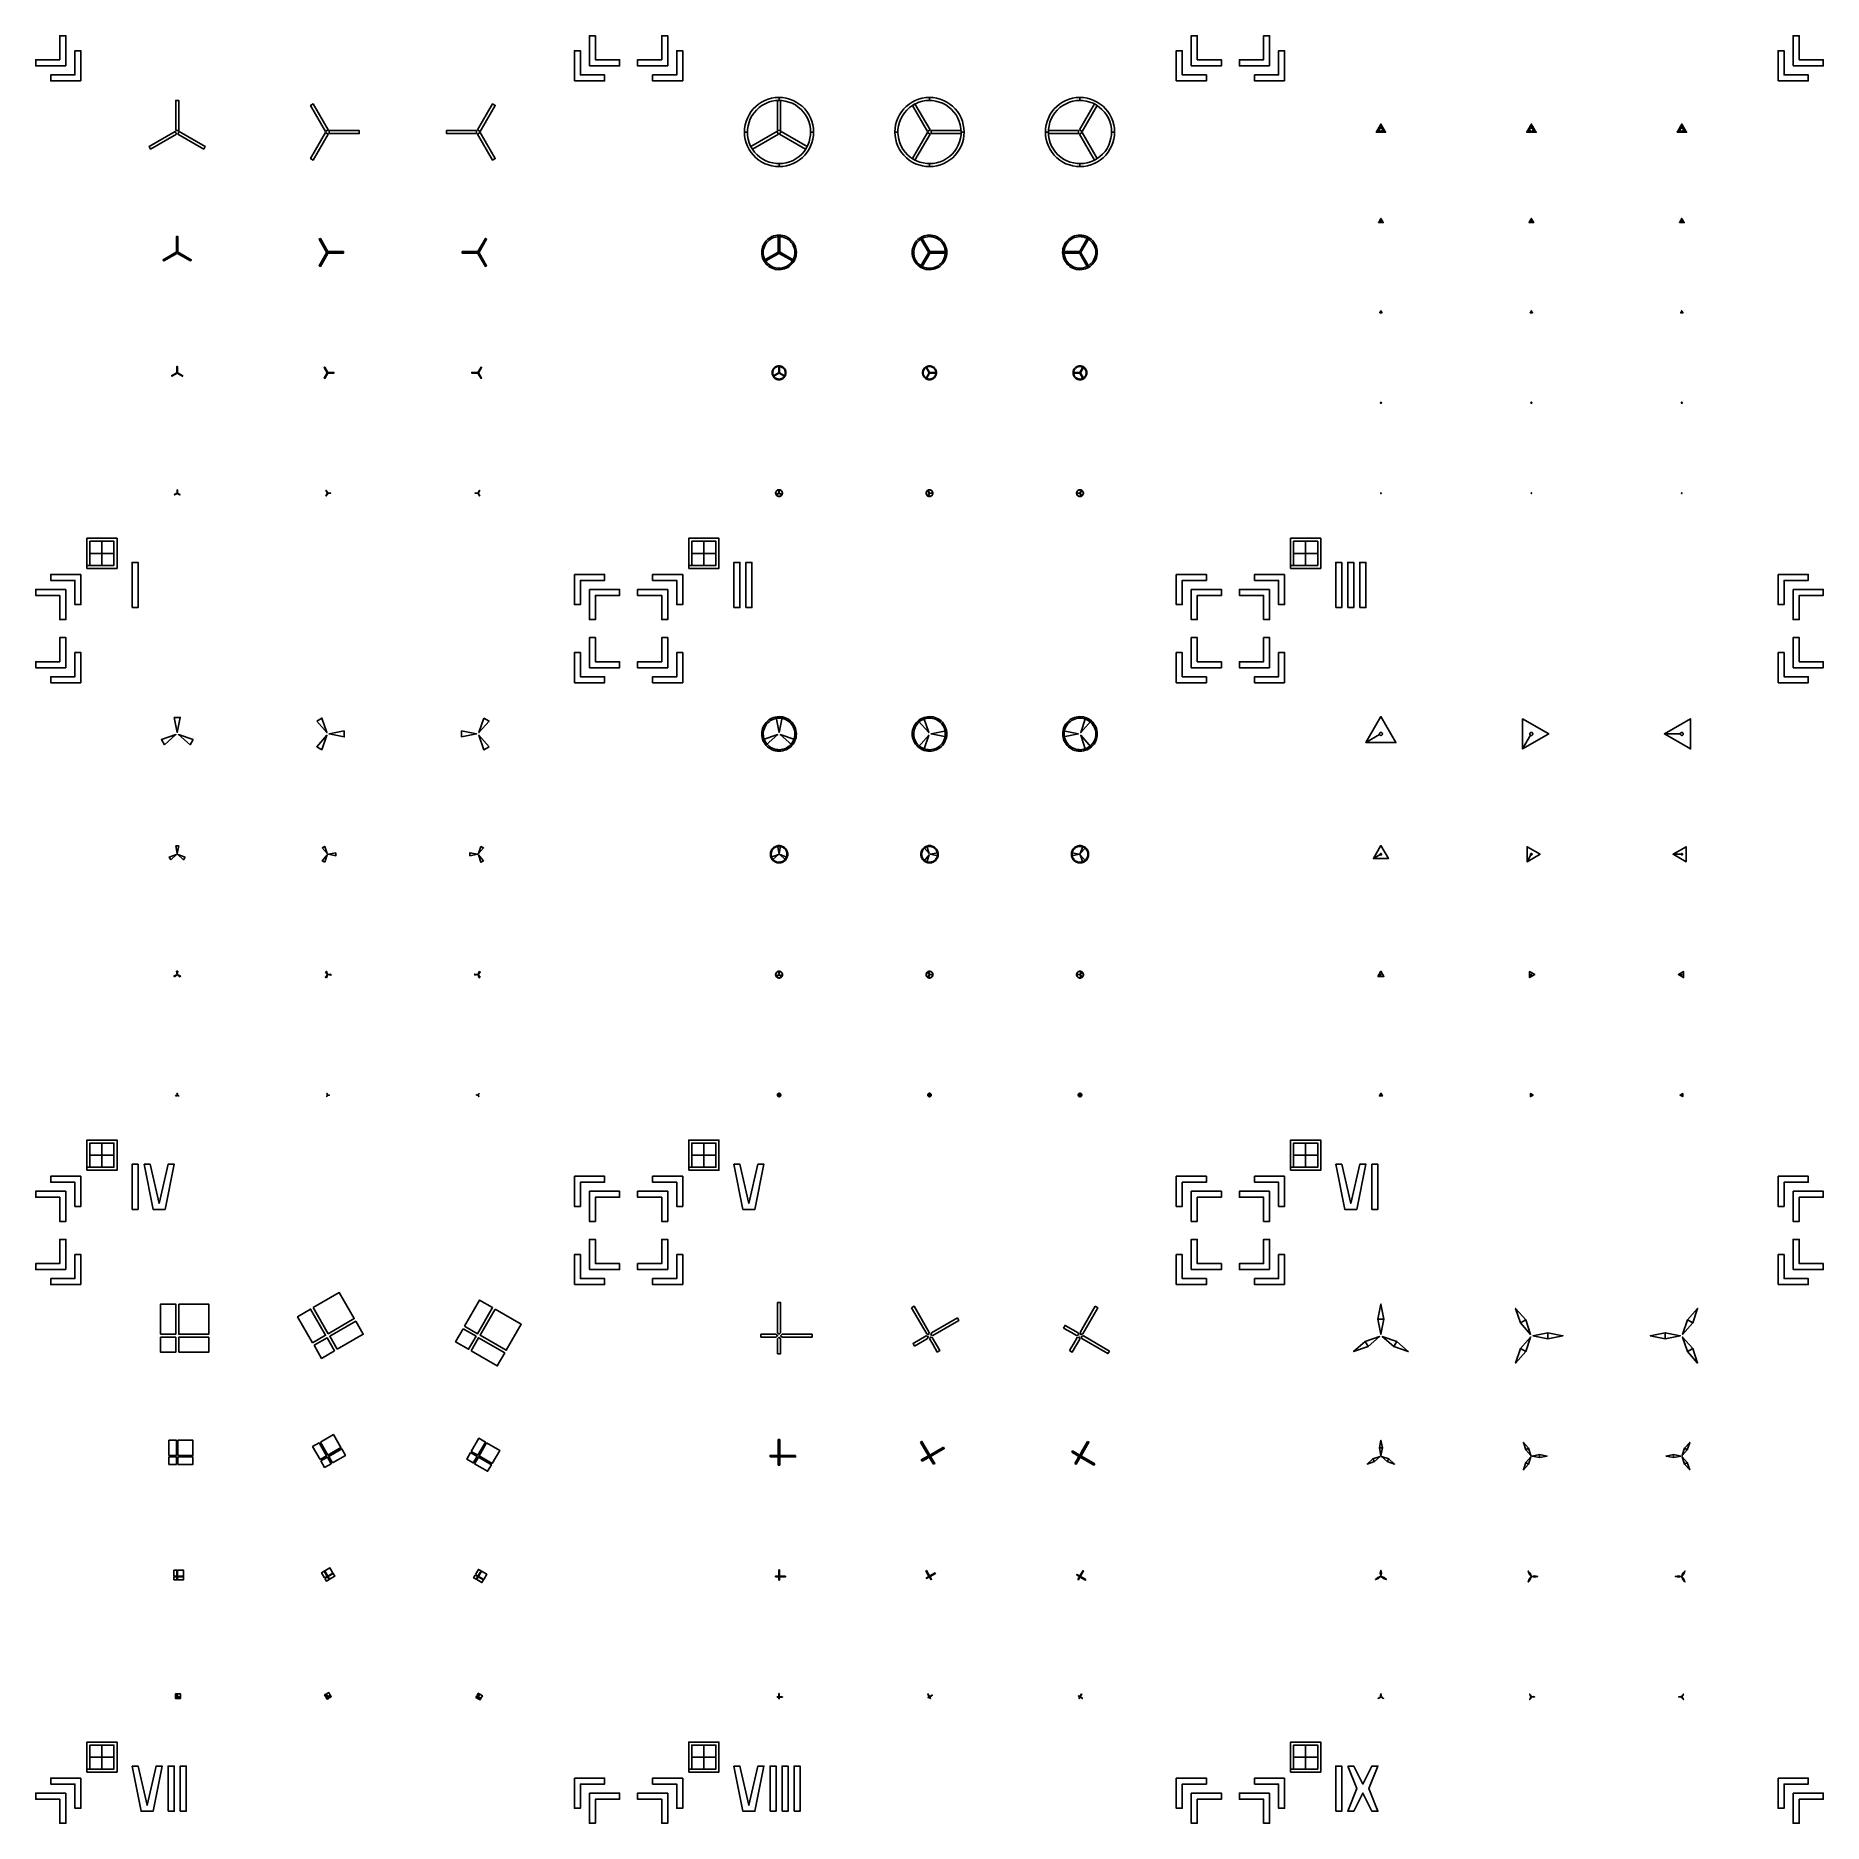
# Model space of a CAD drawing. Extents: x -467 to 127, y -467 to 127.
import ezdxf

# ---------------------------------------------------------------- set-up
doc = ezdxf.new("R2010")
doc.units = 13
doc.layers.add('ALIGN', color=5, linetype='Continuous')
doc.layers.add('MAGNET', color=11, linetype='Continuous')

msp = doc.modelspace()

# ---------------------------------------------------------------- linework, layer by layer
at = {"layer": 'ALIGN'}
for points in [[(-457, 117), (-457, 127), (-459, 127), (-459, 119), (-467, 119), (-467, 117)], [(-283, 117), (-273, 117), (-273, 119), (-281, 119), (-281, 127), (-283, 127)], [(-257, 117), (-257, 127), (-259, 127), (-259, 119), (-267, 119), (-267, 117)], [(-83, 117), (-73, 117), (-73, 119), (-81, 119), (-81, 127), (-83, 127)], [(-57, 117), (-57, 127), (-59, 127), (-59, 119), (-67, 119), (-67, 117)], [(117, 117), (127, 117), (127, 119), (119, 119), (119, 127), (117, 127)], [(-452, 112), (-452, 122), (-454, 122), (-454, 114), (-462, 114), (-462, 112)], [(-288, 112), (-278, 112), (-278, 114), (-286, 114), (-286, 122), (-288, 122)], [(-252, 112), (-252, 122), (-254, 122), (-254, 114), (-262, 114), (-262, 112)], [(-88, 112), (-78, 112), (-78, 114), (-86, 114), (-86, 122), (-88, 122)], [(-52, 112), (-52, 122), (-54, 122), (-54, 114), (-62, 114), (-62, 112)], [(112, 112), (122, 112), (122, 114), (114, 114), (114, 122), (112, 122)], [(-450, -50), (-440, -50), (-440, -40), (-450, -40), (-450, -49), (-449, -49), (-449, -41), (-441, -41), (-441, -49), (-450, -49), (-450, -50)], [(-445, -45), (-441, -45), (-441, -41), (-445, -41)], [(-250, -50), (-240, -50), (-240, -40), (-250, -40), (-250, -49), (-249, -49), (-249, -41), (-241, -41), (-241, -49), (-250, -49), (-250, -50)], [(-245, -45), (-241, -45), (-241, -41), (-245, -41)], [(-50, -50), (-40, -50), (-40, -40), (-50, -40), (-50, -49), (-49, -49), (-49, -41), (-41, -41), (-41, -49), (-50, -49), (-50, -50)], [(-45, -45), (-41, -45), (-41, -41), (-45, -41)], [(-449, -49), (-445, -49), (-445, -45), (-449, -45)], [(-249, -49), (-245, -49), (-245, -45), (-249, -45)], [(-49, -49), (-45, -49), (-45, -45), (-49, -45)], [(-452, -52), (-452, -62), (-454, -62), (-454, -54), (-462, -54), (-462, -52)], [(-435, -63), (-433, -63), (-433, -48), (-435, -48)], [(-288, -52), (-278, -52), (-278, -54), (-286, -54), (-286, -62), (-288, -62)], [(-252, -52), (-252, -62), (-254, -62), (-254, -54), (-262, -54), (-262, -52)], [(-235, -63), (-233, -63), (-233, -48), (-235, -48)], [(-231, -63), (-229, -63), (-229, -48), (-231, -48)], [(-88, -52), (-78, -52), (-78, -54), (-86, -54), (-86, -62), (-88, -62)], [(-52, -52), (-52, -62), (-54, -62), (-54, -54), (-62, -54), (-62, -52)], [(-35, -63), (-33, -63), (-33, -48), (-35, -48)], [(-31, -63), (-29, -63), (-29, -48), (-31, -48)], [(-27, -63), (-25, -63), (-25, -48), (-27, -48)], [(112, -52), (122, -52), (122, -54), (114, -54), (114, -62), (112, -62)], [(-457, -57), (-457, -67), (-459, -67), (-459, -59), (-467, -59), (-467, -57)], [(-283, -57), (-273, -57), (-273, -59), (-281, -59), (-281, -67), (-283, -67)], [(-257, -57), (-257, -67), (-259, -67), (-259, -59), (-267, -59), (-267, -57)], [(-83, -57), (-73, -57), (-73, -59), (-81, -59), (-81, -67), (-83, -67)], [(-57, -57), (-57, -67), (-59, -67), (-59, -59), (-67, -59), (-67, -57)], [(117, -57), (127, -57), (127, -59), (119, -59), (119, -67), (117, -67)], [(-457, -83), (-457, -73), (-459, -73), (-459, -81), (-467, -81), (-467, -83)], [(-283, -83), (-273, -83), (-273, -81), (-281, -81), (-281, -73), (-283, -73)], [(-257, -83), (-257, -73), (-259, -73), (-259, -81), (-267, -81), (-267, -83)], [(-83, -83), (-73, -83), (-73, -81), (-81, -81), (-81, -73), (-83, -73)], [(-57, -83), (-57, -73), (-59, -73), (-59, -81), (-67, -81), (-67, -83)], [(117, -83), (127, -83), (127, -81), (119, -81), (119, -73), (117, -73)], [(-452, -88), (-452, -78), (-454, -78), (-454, -86), (-462, -86), (-462, -88)], [(-288, -88), (-278, -88), (-278, -86), (-286, -86), (-286, -78), (-288, -78)], [(-252, -88), (-252, -78), (-254, -78), (-254, -86), (-262, -86), (-262, -88)], [(-88, -88), (-78, -88), (-78, -86), (-86, -86), (-86, -78), (-88, -78)], [(-52, -88), (-52, -78), (-54, -78), (-54, -86), (-62, -86), (-62, -88)], [(112, -88), (122, -88), (122, -86), (114, -86), (114, -78), (112, -78)], [(-450, -250), (-440, -250), (-440, -240), (-450, -240), (-450, -249), (-449, -249), (-449, -241), (-441, -241), (-441, -249), (-450, -249), (-450, -250)], [(-445, -245), (-441, -245), (-441, -241), (-445, -241)], [(-250, -250), (-240, -250), (-240, -240), (-250, -240), (-250, -249), (-249, -249), (-249, -241), (-241, -241), (-241, -249), (-250, -249), (-250, -250)], [(-245, -245), (-241, -245), (-241, -241), (-245, -241)], [(-50, -250), (-40, -250), (-40, -240), (-50, -240), (-50, -249), (-49, -249), (-49, -241), (-41, -241), (-41, -249), (-50, -249), (-50, -250)], [(-45, -245), (-41, -245), (-41, -241), (-45, -241)], [(-449, -249), (-445, -249), (-445, -245), (-449, -245)], [(-435, -263), (-433, -263), (-433, -248), (-435, -248)], [(-249, -249), (-245, -249), (-245, -245), (-249, -245)], [(-49, -249), (-45, -249), (-45, -245), (-49, -245)], [(-23, -263), (-21, -263), (-21, -248), (-23, -248)], [(-452, -252), (-452, -262), (-454, -262), (-454, -254), (-462, -254), (-462, -252)], [(-288, -252), (-278, -252), (-278, -254), (-286, -254), (-286, -262), (-288, -262)], [(-252, -252), (-252, -262), (-254, -262), (-254, -254), (-262, -254), (-262, -252)], [(-88, -252), (-78, -252), (-78, -254), (-86, -254), (-86, -262), (-88, -262)], [(-52, -252), (-52, -262), (-54, -262), (-54, -254), (-62, -254), (-62, -252)], [(112, -252), (122, -252), (122, -254), (114, -254), (114, -262), (112, -262)], [(-457, -257), (-457, -267), (-459, -267), (-459, -259), (-467, -259), (-467, -257)], [(-283, -257), (-273, -257), (-273, -259), (-281, -259), (-281, -267), (-283, -267)], [(-257, -257), (-257, -267), (-259, -267), (-259, -259), (-267, -259), (-267, -257)], [(-83, -257), (-73, -257), (-73, -259), (-81, -259), (-81, -267), (-83, -267)], [(-57, -257), (-57, -267), (-59, -267), (-59, -259), (-67, -259), (-67, -257)], [(117, -257), (127, -257), (127, -259), (119, -259), (119, -267), (117, -267)], [(-457, -283), (-457, -273), (-459, -273), (-459, -281), (-467, -281), (-467, -283)], [(-283, -283), (-273, -283), (-273, -281), (-281, -281), (-281, -273), (-283, -273)], [(-257, -283), (-257, -273), (-259, -273), (-259, -281), (-267, -281), (-267, -283)], [(-83, -283), (-73, -283), (-73, -281), (-81, -281), (-81, -273), (-83, -273)], [(-57, -283), (-57, -273), (-59, -273), (-59, -281), (-67, -281), (-67, -283)], [(117, -283), (127, -283), (127, -281), (119, -281), (119, -273), (117, -273)], [(-452, -288), (-452, -278), (-454, -278), (-454, -286), (-462, -286), (-462, -288)], [(-288, -288), (-278, -288), (-278, -286), (-286, -286), (-286, -278), (-288, -278)], [(-252, -288), (-252, -278), (-254, -278), (-254, -286), (-262, -286), (-262, -288)], [(-88, -288), (-78, -288), (-78, -286), (-86, -286), (-86, -278), (-88, -278)], [(-52, -288), (-52, -278), (-54, -278), (-54, -286), (-62, -286), (-62, -288)], [(112, -288), (122, -288), (122, -286), (114, -286), (114, -278), (112, -278)], [(-450, -450), (-440, -450), (-440, -440), (-450, -440), (-450, -449), (-449, -449), (-449, -441), (-441, -441), (-441, -449), (-450, -449), (-450, -450)], [(-449, -449), (-445, -449), (-445, -445), (-449, -445)], [(-445, -445), (-441, -445), (-441, -441), (-445, -441)], [(-250, -450), (-240, -450), (-240, -440), (-250, -440), (-250, -449), (-249, -449), (-249, -441), (-241, -441), (-241, -449), (-250, -449), (-250, -450)], [(-249, -449), (-245, -449), (-245, -445), (-249, -445)], [(-245, -445), (-241, -445), (-241, -441), (-245, -441)], [(-50, -450), (-40, -450), (-40, -440), (-50, -440), (-50, -449), (-49, -449), (-49, -441), (-41, -441), (-41, -449), (-50, -449), (-50, -450)], [(-49, -449), (-45, -449), (-45, -445), (-49, -445)], [(-45, -445), (-41, -445), (-41, -441), (-45, -441)], [(-423, -463), (-421, -463), (-421, -448), (-423, -448)], [(-419, -463), (-417, -463), (-417, -448), (-419, -448)], [(-223, -463), (-221, -463), (-221, -448), (-223, -448)], [(-219, -463), (-217, -463), (-217, -448), (-219, -448)], [(-215, -463), (-213, -463), (-213, -448), (-215, -448)], [(-35, -463), (-33, -463), (-33, -448), (-35, -448)], [(-457, -457), (-457, -467), (-459, -467), (-459, -459), (-467, -459), (-467, -457)], [(-452, -452), (-452, -462), (-454, -462), (-454, -454), (-462, -454), (-462, -452)], [(-288, -452), (-278, -452), (-278, -454), (-286, -454), (-286, -462), (-288, -462)], [(-283, -457), (-273, -457), (-273, -459), (-281, -459), (-281, -467), (-283, -467)], [(-257, -457), (-257, -467), (-259, -467), (-259, -459), (-267, -459), (-267, -457)], [(-252, -452), (-252, -462), (-254, -462), (-254, -454), (-262, -454), (-262, -452)], [(-88, -452), (-78, -452), (-78, -454), (-86, -454), (-86, -462), (-88, -462)], [(-83, -457), (-73, -457), (-73, -459), (-81, -459), (-81, -467), (-83, -467)], [(-57, -457), (-57, -467), (-59, -467), (-59, -459), (-67, -459), (-67, -457)], [(-52, -452), (-52, -462), (-54, -462), (-54, -454), (-62, -454), (-62, -452)], [(112, -452), (122, -452), (122, -454), (114, -454), (114, -462), (112, -462)], [(117, -457), (127, -457), (127, -459), (119, -459), (119, -467), (117, -467)]]:
    msp.add_lwpolyline(points, close=True, dxfattribs=at)
for points in [[(-431, -248), (-429, -248), (-426, -261), (-423, -248), (-421, -248), (-424, -263), (-428, -263), (-431, -248)], [(-235, -248), (-233, -248), (-230, -261), (-227, -248), (-225, -248), (-228, -263), (-232, -263), (-235, -248)], [(-35, -248), (-33, -248), (-30, -261), (-27, -248), (-25, -248), (-28, -263), (-32, -263), (-35, -248)], [(-435, -448), (-433, -448), (-430, -461), (-427, -448), (-425, -448), (-428, -463), (-432, -463), (-435, -448)], [(-235, -448), (-233, -448), (-230, -461), (-227, -448), (-225, -448), (-228, -463), (-232, -463), (-235, -448)], [(-31, -448), (-29, -448), (-26, -454), (-23, -448), (-21, -448), (-24, -455.5), (-21, -463), (-23, -463), (-26, -457), (-29, -463), (-31, -463), (-28, -455.5), (-31, -448)]]:
    msp.add_lwpolyline(points, dxfattribs=at)
at = {"layer": 'MAGNET'}
for points in [[(-420.5, 95.5), (-419.5, 95.5), (-419.5, 105.5), (-420.5, 105.5)], [(-370.68, 95.18), (-369.82, 95.68), (-374.82, 104.34), (-375.68, 103.84)], [(-320.18, 95.68), (-319.32, 95.18), (-314.32, 103.84), (-315.18, 104.34)], [(-220.5, 95.5), (-219.5, 95.5), (-219.5, 105.5), (-220.5, 105.5)], [(-170.68, 95.18), (-169.82, 95.68), (-174.82, 104.34), (-175.68, 103.84)], [(-120.18, 95.68), (-119.32, 95.18), (-114.32, 103.84), (-115.18, 104.34)], [(-420.18, 94.32), (-420.68, 95.18), (-429.34, 90.18), (-428.84, 89.32)], [(-419.32, 95.18), (-419.82, 94.32), (-411.16, 89.32), (-410.66, 90.18)], [(-369.5, 95.5), (-369.5, 94.5), (-359.5, 94.5), (-359.5, 95.5)], [(-320.5, 94.5), (-320.5, 95.5), (-330.5, 95.5), (-330.5, 94.5)], [(-220.18, 94.32), (-220.68, 95.18), (-229.34, 90.18), (-228.84, 89.32)], [(-219.32, 95.18), (-219.82, 94.32), (-211.16, 89.32), (-210.66, 90.18)], [(-169.5, 95.5), (-169.5, 94.5), (-159.5, 94.5), (-159.5, 95.5)], [(-120.5, 94.5), (-120.5, 95.5), (-130.5, 95.5), (-130.5, 94.5)], [(-369.82, 94.32), (-370.68, 94.82), (-375.68, 86.16), (-374.82, 85.66)], [(-319.32, 94.82), (-320.18, 94.32), (-315.18, 85.66), (-314.32, 86.16)], [(-169.82, 94.32), (-170.68, 94.82), (-175.68, 86.16), (-174.82, 85.66)], [(-119.32, 94.82), (-120.18, 94.32), (-115.18, 85.66), (-114.32, 86.16)], [(-420.25, 55.25), (-419.75, 55.25), (-419.75, 60.25), (-420.25, 60.25)], [(-370.34, 55.09), (-369.91, 55.34), (-372.41, 59.67), (-372.84, 59.42)], [(-320.09, 55.34), (-319.66, 55.09), (-317.16, 59.42), (-317.59, 59.67)], [(-220.25, 55.25), (-219.75, 55.25), (-219.75, 60.25), (-220.25, 60.25)], [(-170.34, 55.09), (-169.91, 55.34), (-172.41, 59.67), (-172.84, 59.42)], [(-120.09, 55.34), (-119.66, 55.09), (-117.16, 59.42), (-117.59, 59.67)], [(-420.09, 54.66), (-420.34, 55.09), (-424.67, 52.59), (-424.42, 52.16)], [(-419.66, 55.09), (-419.91, 54.66), (-415.58, 52.16), (-415.33, 52.59)], [(-369.91, 54.66), (-370.34, 54.91), (-372.84, 50.58), (-372.41, 50.33)], [(-369.75, 55.25), (-369.75, 54.75), (-364.75, 54.75), (-364.75, 55.25)], [(-320.25, 54.75), (-320.25, 55.25), (-325.25, 55.25), (-325.25, 54.75)], [(-319.66, 54.91), (-320.09, 54.66), (-317.59, 50.33), (-317.16, 50.58)], [(-220.09, 54.66), (-220.34, 55.09), (-224.67, 52.59), (-224.42, 52.16)], [(-219.66, 55.09), (-219.91, 54.66), (-215.58, 52.16), (-215.33, 52.59)], [(-169.91, 54.66), (-170.34, 54.91), (-172.84, 50.58), (-172.41, 50.33)], [(-169.75, 55.25), (-169.75, 54.75), (-164.75, 54.75), (-164.75, 55.25)], [(-120.25, 54.75), (-120.25, 55.25), (-125.25, 55.25), (-125.25, 54.75)], [(-119.66, 54.91), (-120.09, 54.66), (-117.59, 50.33), (-117.16, 50.58)], [(-420.04, 14.86), (-420.14, 15.04), (-421.87, 14.04), (-421.77, 13.86)], [(-420.1, 15.1), (-419.9, 15.1), (-419.9, 17.1), (-420.1, 17.1)], [(-419.86, 15.04), (-419.96, 14.86), (-418.23, 13.86), (-418.13, 14.04)], [(-370.14, 15.04), (-369.96, 15.14), (-370.96, 16.87), (-371.14, 16.77)], [(-369.96, 14.86), (-370.14, 14.96), (-371.14, 13.23), (-370.96, 13.13)], [(-369.9, 15.1), (-369.9, 14.9), (-367.9, 14.9), (-367.9, 15.1)], [(-320.1, 14.9), (-320.1, 15.1), (-322.1, 15.1), (-322.1, 14.9)], [(-320.04, 15.14), (-319.86, 15.04), (-318.86, 16.77), (-319.04, 16.87)], [(-319.86, 14.96), (-320.04, 14.86), (-319.04, 13.13), (-318.86, 13.23)], [(-220.04, 14.86), (-220.14, 15.04), (-221.87, 14.04), (-221.77, 13.86)], [(-220.1, 15.1), (-219.9, 15.1), (-219.9, 17.1), (-220.1, 17.1)], [(-219.86, 15.04), (-219.96, 14.86), (-218.23, 13.86), (-218.13, 14.04)], [(-170.14, 15.04), (-169.96, 15.14), (-170.96, 16.87), (-171.14, 16.77)], [(-169.96, 14.86), (-170.14, 14.96), (-171.14, 13.23), (-170.96, 13.13)], [(-169.9, 15.1), (-169.9, 14.9), (-167.9, 14.9), (-167.9, 15.1)], [(-120.1, 14.9), (-120.1, 15.1), (-122.1, 15.1), (-122.1, 14.9)], [(-120.04, 15.14), (-119.86, 15.04), (-118.86, 16.77), (-119.04, 16.87)], [(-119.86, 14.96), (-120.04, 14.86), (-119.04, 13.13), (-118.86, 13.23)], [(-420.02, -25.07), (-420.07, -24.98), (-420.93, -25.48), (-420.88, -25.57)], [(-420.05, -24.95), (-419.95, -24.95), (-419.95, -23.95), (-420.05, -23.95)], [(-419.93, -24.98), (-419.98, -25.07), (-419.12, -25.57), (-419.07, -25.48)], [(-370.07, -24.98), (-369.98, -24.93), (-370.48, -24.07), (-370.57, -24.12)], [(-369.98, -25.07), (-370.07, -25.02), (-370.57, -25.88), (-370.48, -25.93)], [(-369.95, -24.95), (-369.95, -25.05), (-368.95, -25.05), (-368.95, -24.95)], [(-320.05, -25.05), (-320.05, -24.95), (-321.05, -24.95), (-321.05, -25.05)], [(-320.02, -24.93), (-319.93, -24.98), (-319.43, -24.12), (-319.52, -24.07)], [(-319.93, -25.02), (-320.02, -25.07), (-319.52, -25.93), (-319.43, -25.88)], [(-220.02, -25.07), (-220.07, -24.98), (-220.93, -25.48), (-220.88, -25.57)], [(-220.05, -24.95), (-219.95, -24.95), (-219.95, -23.95), (-220.05, -23.95)], [(-219.93, -24.98), (-219.98, -25.07), (-219.12, -25.57), (-219.07, -25.48)], [(-170.07, -24.98), (-169.98, -24.93), (-170.48, -24.07), (-170.57, -24.12)], [(-169.98, -25.07), (-170.07, -25.02), (-170.57, -25.88), (-170.48, -25.93)], [(-169.95, -24.95), (-169.95, -25.05), (-168.95, -25.05), (-168.95, -24.95)], [(-120.05, -25.05), (-120.05, -24.95), (-121.05, -24.95), (-121.05, -25.05)], [(-120.02, -24.93), (-119.93, -24.98), (-119.43, -24.12), (-119.52, -24.07)], [(-119.93, -25.02), (-120.02, -25.07), (-119.52, -25.93), (-119.43, -25.88)], [(-374.82, -295.66), (-366.16, -290.66), (-361.16, -299.32), (-369.82, -304.32)], [(-425.5, -304.5), (-420.5, -304.5), (-420.5, -294.5), (-425.5, -294.5)], [(-419.5, -294.5), (-409.5, -294.5), (-409.5, -304.5), (-419.5, -304.5)], [(-375.01, -307.32), (-370.68, -304.82), (-375.68, -296.16), (-380.01, -298.66)], [(-324.51, -301.82), (-320.18, -304.32), (-315.18, -295.66), (-319.51, -293.16)], [(-314.32, -296.16), (-305.66, -301.16), (-310.66, -309.82), (-319.32, -304.82)], [(-220.5, -294), (-219.5, -294), (-219.5, -304), (-220, -304.5), (-220.5, -304), (-220.5, -302)], [(-175.93, -295.72), (-175.07, -295.22), (-170.07, -303.88), (-170.25, -304.57), (-170.93, -304.38), (-171.93, -302.65)], [(-114.93, -295.22), (-114.07, -295.72), (-119.07, -304.38), (-119.75, -304.57), (-119.93, -303.88), (-118.93, -302.15)], [(-366.82, -309.51), (-358.16, -304.51), (-360.66, -300.18), (-369.32, -305.18)], [(-325.01, -302.68), (-320.68, -305.18), (-323.18, -309.51), (-327.51, -307.01)], [(-160.72, -299.07), (-160.22, -299.93), (-168.88, -304.93), (-169.57, -304.75), (-169.38, -304.07)], [(-125.45, -302.43), (-124.95, -301.57), (-120.62, -304.07), (-120.43, -304.75), (-121.12, -304.93), (-122.85, -303.93)], [(-425.5, -305.5), (-420.5, -305.5), (-420.5, -310.5), (-425.5, -310.5)], [(-419.5, -310.5), (-409.5, -310.5), (-409.5, -305.5), (-419.5, -305.5)], [(-374.51, -308.18), (-370.18, -305.68), (-367.68, -310.01), (-372.01, -312.51)], [(-322.32, -310.01), (-313.66, -315.01), (-311.16, -310.68), (-319.82, -305.68)], [(-226, -305.5), (-226, -304.5), (-221, -304.5), (-220.5, -305), (-221, -305.5), (-223, -305.5)], [(-220.5, -311), (-219.5, -311), (-219.5, -306), (-220, -305.5), (-220.5, -306), (-220.5, -308)], [(-209, -304.5), (-209, -305.5), (-219, -305.5), (-219.5, -305), (-219, -304.5)], [(-174.95, -308.43), (-175.45, -307.57), (-171.12, -305.07), (-170.43, -305.25), (-170.62, -305.93), (-172.35, -306.93)], [(-167.43, -310.45), (-166.57, -309.95), (-169.07, -305.62), (-169.75, -305.43), (-169.93, -306.12), (-168.93, -307.85)], [(-123.43, -309.95), (-122.57, -310.45), (-120.07, -306.12), (-120.25, -305.43), (-120.93, -305.62), (-121.93, -307.35)], [(-110.22, -310.07), (-110.72, -310.93), (-119.38, -305.93), (-119.57, -305.25), (-118.88, -305.07)], [(-372.41, -340.33), (-368.08, -337.83), (-365.58, -342.16), (-369.91, -344.66)], [(-422.75, -344.75), (-420.25, -344.75), (-420.25, -339.75), (-422.75, -339.75)], [(-419.75, -339.75), (-414.75, -339.75), (-414.75, -344.75), (-419.75, -344.75)], [(-372.51, -346.16), (-370.34, -344.91), (-372.84, -340.58), (-375.01, -341.83)], [(-368.41, -347.26), (-364.08, -344.76), (-365.33, -342.59), (-369.66, -345.09)], [(-322.51, -343.84), (-320.34, -345.09), (-321.59, -347.26), (-323.76, -346.01)], [(-322.26, -343.41), (-320.09, -344.66), (-317.59, -340.33), (-319.76, -339.08)], [(-317.16, -340.58), (-312.83, -343.08), (-315.33, -347.41), (-319.66, -344.91)], [(-220.25, -339.5), (-219.75, -339.5), (-219.75, -344.5), (-220, -344.75), (-220.25, -344.5), (-220.25, -343.5)], [(-172.97, -340.36), (-172.53, -340.11), (-170.03, -344.44), (-170.12, -344.78), (-170.47, -344.69), (-170.97, -343.83)], [(-165.36, -342.03), (-165.11, -342.47), (-169.44, -344.97), (-169.78, -344.88), (-169.69, -344.53)], [(-122.72, -343.72), (-122.47, -343.28), (-120.31, -344.53), (-120.22, -344.88), (-120.56, -344.97), (-121.42, -344.47)], [(-117.47, -340.11), (-117.03, -340.36), (-119.53, -344.69), (-119.88, -344.78), (-119.97, -344.44), (-119.47, -343.58)], [(-422.75, -345.25), (-420.25, -345.25), (-420.25, -347.75), (-422.75, -347.75)], [(-419.75, -347.75), (-414.75, -347.75), (-414.75, -345.25), (-419.75, -345.25)], [(-372.26, -346.59), (-370.09, -345.34), (-368.84, -347.51), (-371.01, -348.76)], [(-321.16, -347.51), (-316.83, -350.01), (-315.58, -347.84), (-319.91, -345.34)], [(-223, -345.25), (-223, -344.75), (-220.5, -344.75), (-220.25, -345), (-220.5, -345.25), (-221.5, -345.25)], [(-220.25, -348), (-219.75, -348), (-219.75, -345.5), (-220, -345.25), (-220.25, -345.5), (-220.25, -346.5)], [(-214.5, -344.75), (-214.5, -345.25), (-219.5, -345.25), (-219.75, -345), (-219.5, -344.75)], [(-172.47, -346.72), (-172.72, -346.28), (-170.56, -345.03), (-170.22, -345.12), (-170.31, -345.47), (-171.17, -345.97)], [(-168.72, -347.72), (-168.28, -347.47), (-169.53, -345.31), (-169.88, -345.22), (-169.97, -345.56), (-169.47, -346.42)], [(-121.72, -347.47), (-121.28, -347.72), (-120.03, -345.56), (-120.12, -345.22), (-120.47, -345.31), (-120.97, -346.17)], [(-115.11, -347.53), (-115.36, -347.97), (-119.69, -345.47), (-119.78, -345.12), (-119.44, -345.03)], [(-421.1, -384.9), (-420.1, -384.9), (-420.1, -382.9), (-421.1, -382.9)], [(-421.1, -385.1), (-420.1, -385.1), (-420.1, -386.1), (-421.1, -386.1)], [(-419.9, -382.9), (-417.9, -382.9), (-417.9, -384.9), (-419.9, -384.9)], [(-419.9, -386.1), (-417.9, -386.1), (-417.9, -385.1), (-419.9, -385.1)], [(-371, -385.46), (-370.14, -384.96), (-371.14, -383.23), (-372, -383.73)], [(-370.96, -383.13), (-369.23, -382.13), (-368.23, -383.86), (-369.96, -384.86)], [(-370.9, -385.64), (-370.04, -385.14), (-369.54, -386), (-370.4, -386.5)], [(-369.36, -385.9), (-367.63, -384.9), (-368.13, -384.04), (-369.86, -385.04)], [(-321, -384.54), (-320.14, -385.04), (-320.64, -385.9), (-321.5, -385.4)], [(-320.9, -384.36), (-320.04, -384.86), (-319.04, -383.13), (-319.9, -382.63)], [(-320.46, -386), (-318.73, -387), (-318.23, -386.14), (-319.96, -385.14)], [(-318.86, -383.23), (-317.13, -384.23), (-318.13, -385.96), (-319.86, -384.96)], [(-221.2, -385.1), (-221.2, -384.9), (-220.2, -384.9), (-220.1, -385), (-220.2, -385.1), (-220.6, -385.1)], [(-220.1, -382.8), (-219.9, -382.8), (-219.9, -384.8), (-220, -384.9), (-220.1, -384.8), (-220.1, -384.4)], [(-220.1, -386.2), (-219.9, -386.2), (-219.9, -385.2), (-220, -385.1), (-220.1, -385.2), (-220.1, -385.6)], [(-217.8, -384.9), (-217.8, -385.1), (-219.8, -385.1), (-219.9, -385), (-219.8, -384.9)], [(-171.19, -383.14), (-171.01, -383.04), (-170.01, -384.78), (-170.05, -384.91), (-170.19, -384.88), (-170.39, -384.53)], [(-170.99, -385.69), (-171.09, -385.51), (-170.22, -385.01), (-170.09, -385.05), (-170.12, -385.19), (-170.47, -385.39)], [(-169.49, -386.09), (-169.31, -385.99), (-169.81, -385.12), (-169.95, -385.09), (-169.99, -385.22), (-169.79, -385.57)], [(-168.14, -383.81), (-168.04, -383.99), (-169.78, -384.99), (-169.91, -384.95), (-169.88, -384.81)], [(-121.09, -384.49), (-120.99, -384.31), (-120.12, -384.81), (-120.09, -384.95), (-120.22, -384.99), (-120.57, -384.79)], [(-120.69, -385.99), (-120.51, -386.09), (-120.01, -385.22), (-120.05, -385.09), (-120.19, -385.12), (-120.39, -385.47)], [(-118.99, -383.04), (-118.81, -383.14), (-119.81, -384.88), (-119.95, -384.91), (-119.99, -384.78), (-119.79, -384.43)], [(-118.04, -386.01), (-118.14, -386.19), (-119.88, -385.19), (-119.91, -385.05), (-119.78, -385.01)], [(-420.55, -424.95), (-420.05, -424.95), (-420.05, -423.95), (-420.55, -423.95)], [(-420.55, -425.05), (-420.05, -425.05), (-420.05, -425.55), (-420.55, -425.55)], [(-419.95, -423.95), (-418.95, -423.95), (-418.95, -424.95), (-419.95, -424.95)], [(-419.95, -425.55), (-418.95, -425.55), (-418.95, -425.05), (-419.95, -425.05)], [(-370.5, -425.23), (-370.07, -424.98), (-370.57, -424.12), (-371, -424.37)], [(-370.48, -424.07), (-369.62, -423.57), (-369.12, -424.43), (-369.98, -424.93)], [(-370.45, -425.32), (-370.02, -425.07), (-369.77, -425.5), (-370.2, -425.75)], [(-369.68, -425.45), (-368.82, -424.95), (-369.07, -424.52), (-369.93, -425.02)], [(-320.5, -424.77), (-320.07, -425.02), (-320.32, -425.45), (-320.75, -425.2)], [(-320.45, -424.68), (-320.02, -424.93), (-319.52, -424.07), (-319.95, -423.82)], [(-320.23, -425.5), (-319.37, -426), (-319.12, -425.57), (-319.98, -425.07)], [(-319.43, -424.12), (-318.57, -424.62), (-319.07, -425.48), (-319.93, -424.98)], [(-220.6, -425.05), (-220.6, -424.95), (-220.1, -424.95), (-220.05, -425), (-220.1, -425.05), (-220.3, -425.05)], [(-220.05, -423.9), (-219.95, -423.9), (-219.95, -424.9), (-220, -424.95), (-220.05, -424.9), (-220.05, -424.7)], [(-220.05, -425.6), (-219.95, -425.6), (-219.95, -425.1), (-220, -425.05), (-220.05, -425.1), (-220.05, -425.3)], [(-218.9, -424.95), (-218.9, -425.05), (-219.9, -425.05), (-219.95, -425), (-219.9, -424.95)], [(-170.59, -424.07), (-170.51, -424.02), (-170.01, -424.89), (-170.03, -424.96), (-170.09, -424.94), (-170.19, -424.77)], [(-170.49, -425.34), (-170.54, -425.26), (-170.11, -425.01), (-170.04, -425.02), (-170.06, -425.09), (-170.23, -425.19)], [(-169.74, -425.54), (-169.66, -425.49), (-169.91, -425.06), (-169.97, -425.04), (-169.99, -425.11), (-169.89, -425.28)], [(-169.07, -424.41), (-169.02, -424.49), (-169.89, -424.99), (-169.96, -424.98), (-169.94, -424.91)], [(-120.54, -424.74), (-120.49, -424.66), (-120.06, -424.91), (-120.04, -424.98), (-120.11, -424.99), (-120.28, -424.89)], [(-120.34, -425.49), (-120.26, -425.54), (-120.01, -425.11), (-120.03, -425.04), (-120.09, -425.06), (-120.19, -425.23)], [(-119.49, -424.02), (-119.41, -424.07), (-119.91, -424.94), (-119.97, -424.96), (-119.99, -424.89), (-119.89, -424.72)], [(-119.02, -425.51), (-119.07, -425.59), (-119.94, -425.09), (-119.96, -425.02), (-119.89, -425.01)]]:
    msp.add_lwpolyline(points, close=True, dxfattribs=at)
for points in [[(-230.5, 94.99), (-231.5, 94.99), (-231.44, 96.19), (-231.27, 97.38), (-230.95, 98.53), (-230.51, 99.65), (-229.98, 100.73), (-229.32, 101.73), (-228.58, 102.67), (-227.73, 103.52), (-226.79, 104.27), (-225.79, 104.93), (-224.72, 105.48), (-223.61, 105.92), (-222.45, 106.23), (-221.26, 106.43), (-220, 106.5), (-220, 105.5), (-221.2, 105.43), (-222.38, 105.23), (-223.53, 104.89), (-224.64, 104.43), (-225.68, 103.84), (-226.65, 103.13), (-227.53, 102.31), (-228.32, 101.41), (-229, 100.42), (-229.55, 99.35), (-229.98, 98.23), (-230.28, 97.07), (-230.47, 95.89), (-230.5, 94.99)], [(-220.01, 105.5), (-220.01, 106.5), (-218.81, 106.44), (-217.62, 106.27), (-216.47, 105.95), (-215.35, 105.51), (-214.27, 104.98), (-213.27, 104.32), (-212.33, 103.58), (-211.48, 102.73), (-210.73, 101.79), (-210.07, 100.79), (-209.52, 99.72), (-209.08, 98.61), (-208.77, 97.45), (-208.57, 96.26), (-208.5, 95), (-209.5, 95), (-209.57, 96.2), (-209.77, 97.38), (-210.11, 98.53), (-210.57, 99.64), (-211.16, 100.68), (-211.87, 101.65), (-212.69, 102.53), (-213.59, 103.32), (-214.58, 104), (-215.65, 104.55), (-216.77, 104.98), (-217.93, 105.28), (-219.11, 105.47), (-220.01, 105.5)], [(-180.5, 94.99), (-181.5, 94.99), (-181.44, 96.19), (-181.27, 97.38), (-180.95, 98.53), (-180.51, 99.65), (-179.98, 100.73), (-179.32, 101.73), (-178.58, 102.67), (-177.73, 103.52), (-176.79, 104.27), (-175.79, 104.93), (-174.72, 105.48), (-173.61, 105.92), (-172.45, 106.23), (-171.26, 106.43), (-170, 106.5), (-170, 105.5), (-171.2, 105.43), (-172.38, 105.23), (-173.53, 104.89), (-174.64, 104.43), (-175.68, 103.84), (-176.65, 103.13), (-177.53, 102.31), (-178.32, 101.41), (-179, 100.42), (-179.55, 99.35), (-179.98, 98.23), (-180.28, 97.07), (-180.47, 95.89), (-180.5, 94.99)], [(-170.01, 105.5), (-170.01, 106.5), (-168.81, 106.44), (-167.62, 106.27), (-166.47, 105.95), (-165.35, 105.51), (-164.27, 104.98), (-163.27, 104.32), (-162.33, 103.58), (-161.48, 102.73), (-160.73, 101.79), (-160.07, 100.79), (-159.52, 99.72), (-159.08, 98.61), (-158.77, 97.45), (-158.57, 96.26), (-158.5, 95), (-159.5, 95), (-159.57, 96.2), (-159.77, 97.38), (-160.11, 98.53), (-160.57, 99.64), (-161.16, 100.68), (-161.87, 101.65), (-162.69, 102.53), (-163.59, 103.32), (-164.58, 104), (-165.65, 104.55), (-166.77, 104.98), (-167.93, 105.28), (-169.11, 105.47), (-170.01, 105.5)], [(-130.5, 94.99), (-131.5, 94.99), (-131.44, 96.19), (-131.27, 97.38), (-130.95, 98.53), (-130.51, 99.65), (-129.98, 100.73), (-129.32, 101.73), (-128.58, 102.67), (-127.73, 103.52), (-126.79, 104.27), (-125.79, 104.93), (-124.72, 105.48), (-123.61, 105.92), (-122.45, 106.23), (-121.26, 106.43), (-120, 106.5), (-120, 105.5), (-121.2, 105.43), (-122.38, 105.23), (-123.53, 104.89), (-124.64, 104.43), (-125.68, 103.84), (-126.65, 103.13), (-127.53, 102.31), (-128.32, 101.41), (-129, 100.42), (-129.55, 99.35), (-129.98, 98.23), (-130.28, 97.07), (-130.47, 95.89), (-130.5, 94.99)], [(-120.01, 105.5), (-120.01, 106.5), (-118.81, 106.44), (-117.62, 106.27), (-116.47, 105.95), (-115.35, 105.51), (-114.27, 104.98), (-113.27, 104.32), (-112.33, 103.58), (-111.48, 102.73), (-110.73, 101.79), (-110.07, 100.79), (-109.52, 99.72), (-109.08, 98.61), (-108.77, 97.45), (-108.57, 96.26), (-108.5, 95), (-109.5, 95), (-109.57, 96.2), (-109.77, 97.38), (-110.11, 98.53), (-110.57, 99.64), (-111.16, 100.68), (-111.87, 101.65), (-112.69, 102.53), (-113.59, 103.32), (-114.58, 104), (-115.65, 104.55), (-116.77, 104.98), (-117.93, 105.28), (-119.11, 105.47), (-120.01, 105.5)], [(-21.55, 95.02), (-21.5, 95.11), (-21.45, 95.02), (-21.55, 95.02)], [(-21.5, 95.11), (-21.45, 95.19), (-21.4, 95.11), (-21.5, 95.11)], [(-21.45, 95.19), (-21.4, 95.28), (-21.35, 95.19), (-21.45, 95.19)], [(-21.4, 95.28), (-21.35, 95.37), (-21.3, 95.28), (-21.4, 95.28)], [(-21.4, 95.11), (-21.35, 95.19), (-21.3, 95.11), (-21.4, 95.11)], [(-21.35, 95.37), (-21.3, 95.45), (-21.25, 95.37), (-21.35, 95.37)], [(-21.35, 95.02), (-21.3, 95.11), (-21.25, 95.02), (-21.35, 95.02)], [(-21.3, 95.45), (-21.25, 95.54), (-21.2, 95.45), (-21.3, 95.45)], [(-21.3, 95.28), (-21.25, 95.37), (-21.2, 95.28), (-21.3, 95.28)], [(-21.25, 95.54), (-21.2, 95.63), (-21.15, 95.54), (-21.25, 95.54)], [(-21.2, 95.63), (-21.15, 95.71), (-21.1, 95.63), (-21.2, 95.63)], [(-21.2, 95.45), (-21.15, 95.54), (-21.1, 95.45), (-21.2, 95.45)], [(-21.2, 95.28), (-21.15, 95.37), (-21.1, 95.28), (-21.2, 95.28)], [(-21.15, 95.71), (-21.1, 95.8), (-21.05, 95.71), (-21.15, 95.71)], [(-21.15, 95.37), (-21.1, 95.45), (-21.05, 95.37), (-21.15, 95.37)], [(-21.15, 95.02), (-21.1, 95.11), (-21.05, 95.02), (-21.15, 95.02)], [(-21.1, 95.8), (-21.05, 95.89), (-21, 95.8), (-21.1, 95.8)], [(-21.1, 95.63), (-21.05, 95.71), (-21, 95.63), (-21.1, 95.63)], [(-21.1, 95.28), (-21.05, 95.37), (-21, 95.28), (-21.1, 95.28)], [(-21.1, 95.11), (-21.05, 95.19), (-21, 95.11), (-21.1, 95.11)], [(-21.05, 95.89), (-21, 95.97), (-20.95, 95.89), (-21.05, 95.89)], [(-21.05, 95.19), (-21, 95.28), (-20.95, 95.19), (-21.05, 95.19)], [(-21, 95.97), (-20.95, 96.06), (-20.9, 95.97), (-21, 95.97)], [(-21, 95.8), (-20.95, 95.89), (-20.9, 95.8), (-21, 95.8)], [(-21, 95.63), (-20.95, 95.71), (-20.9, 95.63), (-21, 95.63)], [(-21, 95.11), (-20.95, 95.19), (-20.9, 95.11), (-21, 95.11)], [(-20.95, 96.06), (-20.9, 96.15), (-20.85, 96.06), (-20.95, 96.06)], [(-20.95, 95.71), (-20.9, 95.8), (-20.85, 95.71), (-20.95, 95.71)], [(-20.95, 95.02), (-20.9, 95.11), (-20.85, 95.02), (-20.95, 95.02)], [(-20.9, 96.15), (-20.85, 96.23), (-20.8, 96.15), (-20.9, 96.15)], [(-20.9, 95.97), (-20.85, 96.06), (-20.8, 95.97), (-20.9, 95.97)], [(-20.9, 95.63), (-20.85, 95.71), (-20.8, 95.63), (-20.9, 95.63)], [(-20.85, 96.23), (-20.8, 96.32), (-20.75, 96.23), (-20.85, 96.23)], [(-20.8, 96.32), (-20.75, 96.41), (-20.7, 96.32), (-20.8, 96.32)], [(-20.8, 96.15), (-20.75, 96.23), (-20.7, 96.15), (-20.8, 96.15)], [(-20.8, 95.97), (-20.75, 96.06), (-20.7, 95.97), (-20.8, 95.97)], [(-20.8, 95.63), (-20.75, 95.71), (-20.7, 95.63), (-20.8, 95.63)], [(-20.75, 96.41), (-20.7, 96.49), (-20.65, 96.41), (-20.75, 96.41)], [(-20.75, 96.06), (-20.7, 96.15), (-20.65, 96.06), (-20.75, 96.06)], [(-20.75, 95.71), (-20.7, 95.8), (-20.65, 95.71), (-20.75, 95.71)], [(-20.75, 95.02), (-20.7, 95.11), (-20.65, 95.02), (-20.75, 95.02)], [(-20.7, 96.49), (-20.65, 96.58), (-20.6, 96.49), (-20.7, 96.49)], [(-20.7, 96.32), (-20.65, 96.41), (-20.6, 96.32), (-20.7, 96.32)], [(-20.7, 95.97), (-20.65, 96.06), (-20.6, 95.97), (-20.7, 95.97)], [(-20.7, 95.8), (-20.65, 95.89), (-20.6, 95.8), (-20.7, 95.8)], [(-20.7, 95.63), (-20.65, 95.71), (-20.6, 95.63), (-20.7, 95.63)], [(-20.7, 95.11), (-20.65, 95.19), (-20.6, 95.11), (-20.7, 95.11)], [(-20.65, 96.58), (-20.6, 96.67), (-20.55, 96.58), (-20.65, 96.58)], [(-20.65, 95.89), (-20.6, 95.97), (-20.55, 95.89), (-20.65, 95.89)], [(-20.65, 95.19), (-20.6, 95.28), (-20.55, 95.19), (-20.65, 95.19)], [(-20.6, 96.67), (-20.55, 96.75), (-20.5, 96.67), (-20.6, 96.67)], [(-20.6, 96.49), (-20.55, 96.58), (-20.5, 96.49), (-20.6, 96.49)], [(-20.6, 96.32), (-20.55, 96.41), (-20.5, 96.32), (-20.6, 96.32)], [(-20.6, 95.8), (-20.55, 95.89), (-20.5, 95.8), (-20.6, 95.8)], [(-20.6, 95.63), (-20.55, 95.71), (-20.5, 95.63), (-20.6, 95.63)], [(-20.6, 95.28), (-20.55, 95.37), (-20.5, 95.28), (-20.6, 95.28)], [(-20.6, 95.11), (-20.55, 95.19), (-20.5, 95.11), (-20.6, 95.11)], [(-20.55, 96.75), (-20.5, 96.84), (-20.45, 96.75), (-20.55, 96.75)], [(-20.55, 96.41), (-20.5, 96.49), (-20.45, 96.41), (-20.55, 96.41)], [(-20.55, 95.71), (-20.5, 95.8), (-20.45, 95.71), (-20.55, 95.71)], [(-20.55, 95.37), (-20.5, 95.45), (-20.45, 95.37), (-20.55, 95.37)], [(-20.55, 95.02), (-20.5, 95.11), (-20.45, 95.02), (-20.55, 95.02)], [(-20.5, 96.84), (-20.45, 96.93), (-20.4, 96.84), (-20.5, 96.84)], [(-20.5, 96.67), (-20.45, 96.75), (-20.4, 96.67), (-20.5, 96.67)], [(-20.5, 96.32), (-20.45, 96.41), (-20.4, 96.32), (-20.5, 96.32)], [(-20.5, 95.63), (-20.45, 95.71), (-20.4, 95.63), (-20.5, 95.63)], [(-20.5, 95.45), (-20.45, 95.54), (-20.4, 95.45), (-20.5, 95.45)], [(-20.5, 95.28), (-20.45, 95.37), (-20.4, 95.28), (-20.5, 95.28)], [(-20.45, 96.93), (-20.4, 97.01), (-20.35, 96.93), (-20.45, 96.93)], [(-20.45, 95.54), (-20.4, 95.63), (-20.35, 95.54), (-20.45, 95.54)], [(-20.4, 97.01), (-20.35, 97.1), (-20.3, 97.01), (-20.4, 97.01)], [(-20.4, 96.84), (-20.35, 96.93), (-20.3, 96.84), (-20.4, 96.84)], [(-20.4, 96.67), (-20.35, 96.75), (-20.3, 96.67), (-20.4, 96.67)], [(-20.4, 96.32), (-20.35, 96.41), (-20.3, 96.32), (-20.4, 96.32)], [(-20.4, 95.45), (-20.35, 95.54), (-20.3, 95.45), (-20.4, 95.45)], [(-20.4, 95.28), (-20.35, 95.37), (-20.3, 95.28), (-20.4, 95.28)], [(-20.35, 97.1), (-20.3, 97.19), (-20.25, 97.1), (-20.35, 97.1)], [(-20.35, 96.75), (-20.3, 96.84), (-20.25, 96.75), (-20.35, 96.75)], [(-20.35, 96.41), (-20.3, 96.49), (-20.25, 96.41), (-20.35, 96.41)], [(-20.35, 95.37), (-20.3, 95.45), (-20.25, 95.37), (-20.35, 95.37)], [(-20.35, 95.02), (-20.3, 95.11), (-20.25, 95.02), (-20.35, 95.02)], [(-20.3, 97.19), (-20.25, 97.27), (-20.2, 97.19), (-20.3, 97.19)], [(-20.3, 97.01), (-20.25, 97.1), (-20.2, 97.01), (-20.3, 97.01)], [(-20.3, 96.67), (-20.25, 96.75), (-20.2, 96.67), (-20.3, 96.67)], [(-20.3, 96.49), (-20.25, 96.58), (-20.2, 96.49), (-20.3, 96.49)], [(-20.3, 96.32), (-20.25, 96.41), (-20.2, 96.32), (-20.3, 96.32)], [(-20.3, 95.28), (-20.25, 95.37), (-20.2, 95.28), (-20.3, 95.28)], [(-20.3, 95.11), (-20.25, 95.19), (-20.2, 95.11), (-20.3, 95.11)], [(-20.25, 97.27), (-20.2, 97.36), (-20.15, 97.27), (-20.25, 97.27)], [(-20.25, 96.58), (-20.2, 96.67), (-20.15, 96.58), (-20.25, 96.58)], [(-20.25, 95.19), (-20.2, 95.28), (-20.15, 95.19), (-20.25, 95.19)], [(-20.2, 97.36), (-20.15, 97.45), (-20.1, 97.36), (-20.2, 97.36)], [(-20.2, 97.19), (-20.15, 97.27), (-20.1, 97.19), (-20.2, 97.19)], [(-20.2, 97.01), (-20.15, 97.1), (-20.1, 97.01), (-20.2, 97.01)], [(-20.2, 96.49), (-20.15, 96.58), (-20.1, 96.49), (-20.2, 96.49)], [(-20.2, 96.32), (-20.15, 96.41), (-20.1, 96.32), (-20.2, 96.32)], [(-20.2, 95.11), (-20.15, 95.19), (-20.1, 95.11), (-20.2, 95.11)], [(-20.15, 97.45), (-20.1, 97.53), (-20.05, 97.45), (-20.15, 97.45)], [(-20.15, 97.1), (-20.1, 97.19), (-20.05, 97.1), (-20.15, 97.1)], [(-20.15, 96.41), (-20.1, 96.49), (-20.05, 96.41), (-20.15, 96.41)], [(-20.15, 95.02), (-20.1, 95.11), (-20.05, 95.02), (-20.15, 95.02)], [(-20.1, 97.53), (-20.05, 97.62), (-20, 97.53), (-20.1, 97.53)], [(-20.1, 97.36), (-20.05, 97.45), (-20, 97.36), (-20.1, 97.36)], [(-20.1, 97.01), (-20.05, 97.1), (-20, 97.01), (-20.1, 97.01)], [(-20.1, 96.32), (-20.05, 96.41), (-20, 96.32), (-20.1, 96.32)], [(-20.05, 97.62), (-20, 97.71), (-19.95, 97.62), (-20.05, 97.62)], [(-20, 97.53), (-19.95, 97.62), (-19.9, 97.53), (-20, 97.53)], [(-20, 97.36), (-19.95, 97.45), (-19.9, 97.36), (-20, 97.36)], [(-20, 97.01), (-19.95, 97.1), (-19.9, 97.01), (-20, 97.01)], [(-20, 96.32), (-19.95, 96.41), (-19.9, 96.32), (-20, 96.32)], [(-19.95, 97.45), (-19.9, 97.53), (-19.85, 97.45), (-19.95, 97.45)], [(-19.95, 97.1), (-19.9, 97.19), (-19.85, 97.1), (-19.95, 97.1)], [(-19.95, 96.41), (-19.9, 96.49), (-19.85, 96.41), (-19.95, 96.41)], [(-19.95, 95.02), (-19.9, 95.11), (-19.85, 95.02), (-19.95, 95.02)], [(-19.9, 97.36), (-19.85, 97.45), (-19.8, 97.36), (-19.9, 97.36)], [(-19.9, 97.19), (-19.85, 97.27), (-19.8, 97.19), (-19.9, 97.19)], [(-19.9, 97.01), (-19.85, 97.1), (-19.8, 97.01), (-19.9, 97.01)], [(-19.9, 96.49), (-19.85, 96.58), (-19.8, 96.49), (-19.9, 96.49)], [(-19.9, 96.32), (-19.85, 96.41), (-19.8, 96.32), (-19.9, 96.32)], [(-19.9, 95.11), (-19.85, 95.19), (-19.8, 95.11), (-19.9, 95.11)], [(-19.85, 97.27), (-19.8, 97.36), (-19.75, 97.27), (-19.85, 97.27)], [(-19.85, 96.58), (-19.8, 96.67), (-19.75, 96.58), (-19.85, 96.58)], [(-19.85, 95.19), (-19.8, 95.28), (-19.75, 95.19), (-19.85, 95.19)], [(-19.8, 97.19), (-19.75, 97.27), (-19.7, 97.19), (-19.8, 97.19)], [(-19.8, 97.01), (-19.75, 97.1), (-19.7, 97.01), (-19.8, 97.01)], [(-19.8, 96.67), (-19.75, 96.75), (-19.7, 96.67), (-19.8, 96.67)], [(-19.8, 96.49), (-19.75, 96.58), (-19.7, 96.49), (-19.8, 96.49)], [(-19.8, 96.32), (-19.75, 96.41), (-19.7, 96.32), (-19.8, 96.32)], [(-19.8, 95.28), (-19.75, 95.37), (-19.7, 95.28), (-19.8, 95.28)], [(-19.8, 95.11), (-19.75, 95.19), (-19.7, 95.11), (-19.8, 95.11)], [(-19.75, 97.1), (-19.7, 97.19), (-19.65, 97.1), (-19.75, 97.1)], [(-19.75, 96.75), (-19.7, 96.84), (-19.65, 96.75), (-19.75, 96.75)], [(-19.75, 96.41), (-19.7, 96.49), (-19.65, 96.41), (-19.75, 96.41)], [(-19.75, 95.37), (-19.7, 95.45), (-19.65, 95.37), (-19.75, 95.37)], [(-19.75, 95.02), (-19.7, 95.11), (-19.65, 95.02), (-19.75, 95.02)], [(-19.7, 97.01), (-19.65, 97.1), (-19.6, 97.01), (-19.7, 97.01)], [(-19.7, 96.84), (-19.65, 96.93), (-19.6, 96.84), (-19.7, 96.84)], [(-19.7, 96.67), (-19.65, 96.75), (-19.6, 96.67), (-19.7, 96.67)], [(-19.7, 96.32), (-19.65, 96.41), (-19.6, 96.32), (-19.7, 96.32)], [(-19.7, 95.45), (-19.65, 95.54), (-19.6, 95.45), (-19.7, 95.45)], [(-19.7, 95.28), (-19.65, 95.37), (-19.6, 95.28), (-19.7, 95.28)], [(-19.65, 96.93), (-19.6, 97.01), (-19.55, 96.93), (-19.65, 96.93)], [(-19.65, 95.54), (-19.6, 95.63), (-19.55, 95.54), (-19.65, 95.54)], [(-19.6, 96.84), (-19.55, 96.93), (-19.5, 96.84), (-19.6, 96.84)], [(-19.6, 96.67), (-19.55, 96.75), (-19.5, 96.67), (-19.6, 96.67)], [(-19.6, 96.32), (-19.55, 96.41), (-19.5, 96.32), (-19.6, 96.32)], [(-19.6, 95.63), (-19.55, 95.71), (-19.5, 95.63), (-19.6, 95.63)], [(-19.6, 95.45), (-19.55, 95.54), (-19.5, 95.45), (-19.6, 95.45)], [(-19.6, 95.28), (-19.55, 95.37), (-19.5, 95.28), (-19.6, 95.28)], [(-19.55, 96.75), (-19.5, 96.84), (-19.45, 96.75), (-19.55, 96.75)], [(-19.55, 96.41), (-19.5, 96.49), (-19.45, 96.41), (-19.55, 96.41)], [(-19.55, 95.71), (-19.5, 95.8), (-19.45, 95.71), (-19.55, 95.71)], [(-19.55, 95.37), (-19.5, 95.45), (-19.45, 95.37), (-19.55, 95.37)], [(-19.55, 95.02), (-19.5, 95.11), (-19.45, 95.02), (-19.55, 95.02)], [(-19.5, 96.67), (-19.45, 96.75), (-19.4, 96.67), (-19.5, 96.67)], [(-19.5, 96.49), (-19.45, 96.58), (-19.4, 96.49), (-19.5, 96.49)], [(-19.5, 96.32), (-19.45, 96.41), (-19.4, 96.32), (-19.5, 96.32)], [(-19.5, 95.8), (-19.45, 95.89), (-19.4, 95.8), (-19.5, 95.8)], [(-19.5, 95.63), (-19.45, 95.71), (-19.4, 95.63), (-19.5, 95.63)], [(-19.5, 95.28), (-19.45, 95.37), (-19.4, 95.28), (-19.5, 95.28)], [(-19.5, 95.11), (-19.45, 95.19), (-19.4, 95.11), (-19.5, 95.11)], [(-19.45, 96.58), (-19.4, 96.67), (-19.35, 96.58), (-19.45, 96.58)], [(-19.45, 95.89), (-19.4, 95.97), (-19.35, 95.89), (-19.45, 95.89)], [(-19.45, 95.19), (-19.4, 95.28), (-19.35, 95.19), (-19.45, 95.19)], [(-19.4, 96.49), (-19.35, 96.58), (-19.3, 96.49), (-19.4, 96.49)], [(-19.4, 96.32), (-19.35, 96.41), (-19.3, 96.32), (-19.4, 96.32)], [(-19.4, 95.97), (-19.35, 96.06), (-19.3, 95.97), (-19.4, 95.97)], [(-19.4, 95.8), (-19.35, 95.89), (-19.3, 95.8), (-19.4, 95.8)], [(-19.4, 95.63), (-19.35, 95.71), (-19.3, 95.63), (-19.4, 95.63)], [(-19.4, 95.11), (-19.35, 95.19), (-19.3, 95.11), (-19.4, 95.11)], [(-19.35, 96.41), (-19.3, 96.49), (-19.25, 96.41), (-19.35, 96.41)], [(-19.35, 96.06), (-19.3, 96.15), (-19.25, 96.06), (-19.35, 96.06)], [(-19.35, 95.71), (-19.3, 95.8), (-19.25, 95.71), (-19.35, 95.71)], [(-19.35, 95.02), (-19.3, 95.11), (-19.25, 95.02), (-19.35, 95.02)], [(-19.3, 96.32), (-19.25, 96.41), (-19.2, 96.32), (-19.3, 96.32)], [(-19.3, 96.15), (-19.25, 96.23), (-19.2, 96.15), (-19.3, 96.15)], [(-19.3, 95.97), (-19.25, 96.06), (-19.2, 95.97), (-19.3, 95.97)], [(-19.3, 95.63), (-19.25, 95.71), (-19.2, 95.63), (-19.3, 95.63)], [(-19.25, 96.23), (-19.2, 96.32), (-19.15, 96.23), (-19.25, 96.23)], [(-19.2, 96.15), (-19.15, 96.23), (-19.1, 96.15), (-19.2, 96.15)], [(-19.2, 95.97), (-19.15, 96.06), (-19.1, 95.97), (-19.2, 95.97)], [(-19.2, 95.63), (-19.15, 95.71), (-19.1, 95.63), (-19.2, 95.63)], [(-19.15, 96.06), (-19.1, 96.15), (-19.05, 96.06), (-19.15, 96.06)], [(-19.15, 95.71), (-19.1, 95.8), (-19.05, 95.71), (-19.15, 95.71)], [(-19.15, 95.02), (-19.1, 95.11), (-19.05, 95.02), (-19.15, 95.02)], [(-19.1, 95.97), (-19.05, 96.06), (-19, 95.97), (-19.1, 95.97)], [(-19.1, 95.8), (-19.05, 95.89), (-19, 95.8), (-19.1, 95.8)], [(-19.1, 95.63), (-19.05, 95.71), (-19, 95.63), (-19.1, 95.63)], [(-19.1, 95.11), (-19.05, 95.19), (-19, 95.11), (-19.1, 95.11)], [(-19.05, 95.89), (-19, 95.97), (-18.95, 95.89), (-19.05, 95.89)], [(-19.05, 95.19), (-19, 95.28), (-18.95, 95.19), (-19.05, 95.19)], [(-19, 95.8), (-18.95, 95.89), (-18.9, 95.8), (-19, 95.8)], [(-19, 95.63), (-18.95, 95.71), (-18.9, 95.63), (-19, 95.63)], [(-19, 95.28), (-18.95, 95.37), (-18.9, 95.28), (-19, 95.28)], [(-19, 95.11), (-18.95, 95.19), (-18.9, 95.11), (-19, 95.11)], [(-18.95, 95.71), (-18.9, 95.8), (-18.85, 95.71), (-18.95, 95.71)], [(-18.95, 95.37), (-18.9, 95.45), (-18.85, 95.37), (-18.95, 95.37)], [(-18.95, 95.02), (-18.9, 95.11), (-18.85, 95.02), (-18.95, 95.02)], [(-18.9, 95.63), (-18.85, 95.71), (-18.8, 95.63), (-18.9, 95.63)], [(-18.9, 95.45), (-18.85, 95.54), (-18.8, 95.45), (-18.9, 95.45)], [(-18.9, 95.28), (-18.85, 95.37), (-18.8, 95.28), (-18.9, 95.28)], [(-18.85, 95.54), (-18.8, 95.63), (-18.75, 95.54), (-18.85, 95.54)], [(-18.8, 95.45), (-18.75, 95.54), (-18.7, 95.45), (-18.8, 95.45)], [(-18.8, 95.28), (-18.75, 95.37), (-18.7, 95.28), (-18.8, 95.28)], [(-18.75, 95.37), (-18.7, 95.45), (-18.65, 95.37), (-18.75, 95.37)], [(-18.75, 95.02), (-18.7, 95.11), (-18.65, 95.02), (-18.75, 95.02)], [(-18.7, 95.28), (-18.65, 95.37), (-18.6, 95.28), (-18.7, 95.28)], [(-18.7, 95.11), (-18.65, 95.19), (-18.6, 95.11), (-18.7, 95.11)], [(-18.65, 95.19), (-18.6, 95.28), (-18.55, 95.19), (-18.65, 95.19)], [(-18.6, 95.11), (-18.55, 95.19), (-18.5, 95.11), (-18.6, 95.11)], [(-18.55, 95.02), (-18.5, 95.11), (-18.45, 95.02), (-18.55, 95.02)], [(28.45, 95.02), (28.5, 95.11), (28.55, 95.02), (28.45, 95.02)], [(28.5, 95.11), (28.55, 95.19), (28.6, 95.11), (28.5, 95.11)], [(28.55, 95.19), (28.6, 95.28), (28.65, 95.19), (28.55, 95.19)], [(28.6, 95.28), (28.65, 95.37), (28.7, 95.28), (28.6, 95.28)], [(28.6, 95.11), (28.65, 95.19), (28.7, 95.11), (28.6, 95.11)], [(28.65, 95.37), (28.7, 95.45), (28.75, 95.37), (28.65, 95.37)], [(28.65, 95.02), (28.7, 95.11), (28.75, 95.02), (28.65, 95.02)], [(28.7, 95.45), (28.75, 95.54), (28.8, 95.45), (28.7, 95.45)], [(28.7, 95.28), (28.75, 95.37), (28.8, 95.28), (28.7, 95.28)], [(28.75, 95.54), (28.8, 95.63), (28.85, 95.54), (28.75, 95.54)], [(28.8, 95.63), (28.85, 95.71), (28.9, 95.63), (28.8, 95.63)], [(28.8, 95.45), (28.85, 95.54), (28.9, 95.45), (28.8, 95.45)], [(28.8, 95.28), (28.85, 95.37), (28.9, 95.28), (28.8, 95.28)], [(28.85, 95.71), (28.9, 95.8), (28.95, 95.71), (28.85, 95.71)], [(28.85, 95.37), (28.9, 95.45), (28.95, 95.37), (28.85, 95.37)], [(28.85, 95.02), (28.9, 95.11), (28.95, 95.02), (28.85, 95.02)], [(28.9, 95.8), (28.95, 95.89), (29, 95.8), (28.9, 95.8)], [(28.9, 95.63), (28.95, 95.71), (29, 95.63), (28.9, 95.63)], [(28.9, 95.28), (28.95, 95.37), (29, 95.28), (28.9, 95.28)], [(28.9, 95.11), (28.95, 95.19), (29, 95.11), (28.9, 95.11)], [(28.95, 95.89), (29, 95.97), (29.05, 95.89), (28.95, 95.89)], [(28.95, 95.19), (29, 95.28), (29.05, 95.19), (28.95, 95.19)], [(29, 95.97), (29.05, 96.06), (29.1, 95.97), (29, 95.97)], [(29, 95.8), (29.05, 95.89), (29.1, 95.8), (29, 95.8)], [(29, 95.63), (29.05, 95.71), (29.1, 95.63), (29, 95.63)], [(29, 95.11), (29.05, 95.19), (29.1, 95.11), (29, 95.11)], [(29.05, 96.06), (29.1, 96.15), (29.15, 96.06), (29.05, 96.06)], [(29.05, 95.71), (29.1, 95.8), (29.15, 95.71), (29.05, 95.71)], [(29.05, 95.02), (29.1, 95.11), (29.15, 95.02), (29.05, 95.02)], [(29.1, 96.15), (29.15, 96.23), (29.2, 96.15), (29.1, 96.15)], [(29.1, 95.97), (29.15, 96.06), (29.2, 95.97), (29.1, 95.97)], [(29.1, 95.63), (29.15, 95.71), (29.2, 95.63), (29.1, 95.63)], [(29.15, 96.23), (29.2, 96.32), (29.25, 96.23), (29.15, 96.23)], [(29.2, 96.32), (29.25, 96.41), (29.3, 96.32), (29.2, 96.32)], [(29.2, 96.15), (29.25, 96.23), (29.3, 96.15), (29.2, 96.15)], [(29.2, 95.97), (29.25, 96.06), (29.3, 95.97), (29.2, 95.97)], [(29.2, 95.63), (29.25, 95.71), (29.3, 95.63), (29.2, 95.63)], [(29.25, 96.41), (29.3, 96.49), (29.35, 96.41), (29.25, 96.41)], [(29.25, 96.06), (29.3, 96.15), (29.35, 96.06), (29.25, 96.06)], [(29.25, 95.71), (29.3, 95.8), (29.35, 95.71), (29.25, 95.71)], [(29.25, 95.02), (29.3, 95.11), (29.35, 95.02), (29.25, 95.02)], [(29.3, 96.49), (29.35, 96.58), (29.4, 96.49), (29.3, 96.49)], [(29.3, 96.32), (29.35, 96.41), (29.4, 96.32), (29.3, 96.32)], [(29.3, 95.97), (29.35, 96.06), (29.4, 95.97), (29.3, 95.97)], [(29.3, 95.8), (29.35, 95.89), (29.4, 95.8), (29.3, 95.8)], [(29.3, 95.63), (29.35, 95.71), (29.4, 95.63), (29.3, 95.63)], [(29.3, 95.11), (29.35, 95.19), (29.4, 95.11), (29.3, 95.11)], [(29.35, 96.58), (29.4, 96.67), (29.45, 96.58), (29.35, 96.58)], [(29.35, 95.89), (29.4, 95.97), (29.45, 95.89), (29.35, 95.89)], [(29.35, 95.19), (29.4, 95.28), (29.45, 95.19), (29.35, 95.19)], [(29.4, 96.67), (29.45, 96.75), (29.5, 96.67), (29.4, 96.67)], [(29.4, 96.49), (29.45, 96.58), (29.5, 96.49), (29.4, 96.49)], [(29.4, 96.32), (29.45, 96.41), (29.5, 96.32), (29.4, 96.32)], [(29.4, 95.8), (29.45, 95.89), (29.5, 95.8), (29.4, 95.8)], [(29.4, 95.63), (29.45, 95.71), (29.5, 95.63), (29.4, 95.63)], [(29.4, 95.28), (29.45, 95.37), (29.5, 95.28), (29.4, 95.28)], [(29.4, 95.11), (29.45, 95.19), (29.5, 95.11), (29.4, 95.11)], [(29.45, 96.75), (29.5, 96.84), (29.55, 96.75), (29.45, 96.75)], [(29.45, 96.41), (29.5, 96.49), (29.55, 96.41), (29.45, 96.41)], [(29.45, 95.71), (29.5, 95.8), (29.55, 95.71), (29.45, 95.71)], [(29.45, 95.37), (29.5, 95.45), (29.55, 95.37), (29.45, 95.37)], [(29.45, 95.02), (29.5, 95.11), (29.55, 95.02), (29.45, 95.02)], [(29.5, 96.84), (29.55, 96.93), (29.6, 96.84), (29.5, 96.84)], [(29.5, 96.67), (29.55, 96.75), (29.6, 96.67), (29.5, 96.67)], [(29.5, 96.32), (29.55, 96.41), (29.6, 96.32), (29.5, 96.32)], [(29.5, 95.63), (29.55, 95.71), (29.6, 95.63), (29.5, 95.63)], [(29.5, 95.45), (29.55, 95.54), (29.6, 95.45), (29.5, 95.45)], [(29.5, 95.28), (29.55, 95.37), (29.6, 95.28), (29.5, 95.28)], [(29.55, 96.93), (29.6, 97.01), (29.65, 96.93), (29.55, 96.93)], [(29.55, 95.54), (29.6, 95.63), (29.65, 95.54), (29.55, 95.54)], [(29.6, 97.01), (29.65, 97.1), (29.7, 97.01), (29.6, 97.01)], [(29.6, 96.84), (29.65, 96.93), (29.7, 96.84), (29.6, 96.84)], [(29.6, 96.67), (29.65, 96.75), (29.7, 96.67), (29.6, 96.67)], [(29.6, 96.32), (29.65, 96.41), (29.7, 96.32), (29.6, 96.32)], [(29.6, 95.45), (29.65, 95.54), (29.7, 95.45), (29.6, 95.45)], [(29.6, 95.28), (29.65, 95.37), (29.7, 95.28), (29.6, 95.28)], [(29.65, 97.1), (29.7, 97.19), (29.75, 97.1), (29.65, 97.1)], [(29.65, 96.75), (29.7, 96.84), (29.75, 96.75), (29.65, 96.75)], [(29.65, 96.41), (29.7, 96.49), (29.75, 96.41), (29.65, 96.41)], [(29.65, 95.37), (29.7, 95.45), (29.75, 95.37), (29.65, 95.37)], [(29.65, 95.02), (29.7, 95.11), (29.75, 95.02), (29.65, 95.02)], [(29.7, 97.19), (29.75, 97.27), (29.8, 97.19), (29.7, 97.19)], [(29.7, 97.01), (29.75, 97.1), (29.8, 97.01), (29.7, 97.01)], [(29.7, 96.67), (29.75, 96.75), (29.8, 96.67), (29.7, 96.67)], [(29.7, 96.49), (29.75, 96.58), (29.8, 96.49), (29.7, 96.49)], [(29.7, 96.32), (29.75, 96.41), (29.8, 96.32), (29.7, 96.32)], [(29.7, 95.28), (29.75, 95.37), (29.8, 95.28), (29.7, 95.28)], [(29.7, 95.11), (29.75, 95.19), (29.8, 95.11), (29.7, 95.11)], [(29.75, 97.27), (29.8, 97.36), (29.85, 97.27), (29.75, 97.27)], [(29.75, 96.58), (29.8, 96.67), (29.85, 96.58), (29.75, 96.58)], [(29.75, 95.19), (29.8, 95.28), (29.85, 95.19), (29.75, 95.19)], [(29.8, 97.36), (29.85, 97.45), (29.9, 97.36), (29.8, 97.36)], [(29.8, 97.19), (29.85, 97.27), (29.9, 97.19), (29.8, 97.19)], [(29.8, 97.01), (29.85, 97.1), (29.9, 97.01), (29.8, 97.01)], [(29.8, 96.49), (29.85, 96.58), (29.9, 96.49), (29.8, 96.49)], [(29.8, 96.32), (29.85, 96.41), (29.9, 96.32), (29.8, 96.32)], [(29.8, 95.11), (29.85, 95.19), (29.9, 95.11), (29.8, 95.11)], [(29.85, 97.45), (29.9, 97.53), (29.95, 97.45), (29.85, 97.45)], [(29.85, 97.1), (29.9, 97.19), (29.95, 97.1), (29.85, 97.1)], [(29.85, 96.41), (29.9, 96.49), (29.95, 96.41), (29.85, 96.41)], [(29.85, 95.02), (29.9, 95.11), (29.95, 95.02), (29.85, 95.02)], [(29.9, 97.53), (29.95, 97.62), (30, 97.53), (29.9, 97.53)], [(29.9, 97.36), (29.95, 97.45), (30, 97.36), (29.9, 97.36)], [(29.9, 97.01), (29.95, 97.1), (30, 97.01), (29.9, 97.01)], [(29.9, 96.32), (29.95, 96.41), (30, 96.32), (29.9, 96.32)], [(29.95, 97.62), (30, 97.71), (30.05, 97.62), (29.95, 97.62)], [(30, 97.53), (30.05, 97.62), (30.1, 97.53), (30, 97.53)], [(30, 97.36), (30.05, 97.45), (30.1, 97.36), (30, 97.36)], [(30, 97.01), (30.05, 97.1), (30.1, 97.01), (30, 97.01)], [(30, 96.32), (30.05, 96.41), (30.1, 96.32), (30, 96.32)], [(30.05, 97.45), (30.1, 97.53), (30.15, 97.45), (30.05, 97.45)], [(30.05, 97.1), (30.1, 97.19), (30.15, 97.1), (30.05, 97.1)], [(30.05, 96.41), (30.1, 96.49), (30.15, 96.41), (30.05, 96.41)], [(30.05, 95.02), (30.1, 95.11), (30.15, 95.02), (30.05, 95.02)], [(30.1, 97.36), (30.15, 97.45), (30.2, 97.36), (30.1, 97.36)], [(30.1, 97.19), (30.15, 97.27), (30.2, 97.19), (30.1, 97.19)], [(30.1, 97.01), (30.15, 97.1), (30.2, 97.01), (30.1, 97.01)], [(30.1, 96.49), (30.15, 96.58), (30.2, 96.49), (30.1, 96.49)], [(30.1, 96.32), (30.15, 96.41), (30.2, 96.32), (30.1, 96.32)], [(30.1, 95.11), (30.15, 95.19), (30.2, 95.11), (30.1, 95.11)], [(30.15, 97.27), (30.2, 97.36), (30.25, 97.27), (30.15, 97.27)], [(30.15, 96.58), (30.2, 96.67), (30.25, 96.58), (30.15, 96.58)], [(30.15, 95.19), (30.2, 95.28), (30.25, 95.19), (30.15, 95.19)], [(30.2, 97.19), (30.25, 97.27), (30.3, 97.19), (30.2, 97.19)], [(30.2, 97.01), (30.25, 97.1), (30.3, 97.01), (30.2, 97.01)], [(30.2, 96.67), (30.25, 96.75), (30.3, 96.67), (30.2, 96.67)], [(30.2, 96.49), (30.25, 96.58), (30.3, 96.49), (30.2, 96.49)], [(30.2, 96.32), (30.25, 96.41), (30.3, 96.32), (30.2, 96.32)], [(30.2, 95.28), (30.25, 95.37), (30.3, 95.28), (30.2, 95.28)], [(30.2, 95.11), (30.25, 95.19), (30.3, 95.11), (30.2, 95.11)], [(30.25, 97.1), (30.3, 97.19), (30.35, 97.1), (30.25, 97.1)], [(30.25, 96.75), (30.3, 96.84), (30.35, 96.75), (30.25, 96.75)], [(30.25, 96.41), (30.3, 96.49), (30.35, 96.41), (30.25, 96.41)], [(30.25, 95.37), (30.3, 95.45), (30.35, 95.37), (30.25, 95.37)], [(30.25, 95.02), (30.3, 95.11), (30.35, 95.02), (30.25, 95.02)], [(30.3, 97.01), (30.35, 97.1), (30.4, 97.01), (30.3, 97.01)], [(30.3, 96.84), (30.35, 96.93), (30.4, 96.84), (30.3, 96.84)], [(30.3, 96.67), (30.35, 96.75), (30.4, 96.67), (30.3, 96.67)], [(30.3, 96.32), (30.35, 96.41), (30.4, 96.32), (30.3, 96.32)], [(30.3, 95.45), (30.35, 95.54), (30.4, 95.45), (30.3, 95.45)], [(30.3, 95.28), (30.35, 95.37), (30.4, 95.28), (30.3, 95.28)], [(30.35, 96.93), (30.4, 97.01), (30.45, 96.93), (30.35, 96.93)], [(30.35, 95.54), (30.4, 95.63), (30.45, 95.54), (30.35, 95.54)], [(30.4, 96.84), (30.45, 96.93), (30.5, 96.84), (30.4, 96.84)], [(30.4, 96.67), (30.45, 96.75), (30.5, 96.67), (30.4, 96.67)], [(30.4, 96.32), (30.45, 96.41), (30.5, 96.32), (30.4, 96.32)], [(30.4, 95.63), (30.45, 95.71), (30.5, 95.63), (30.4, 95.63)], [(30.4, 95.45), (30.45, 95.54), (30.5, 95.45), (30.4, 95.45)], [(30.4, 95.28), (30.45, 95.37), (30.5, 95.28), (30.4, 95.28)], [(30.45, 96.75), (30.5, 96.84), (30.55, 96.75), (30.45, 96.75)], [(30.45, 96.41), (30.5, 96.49), (30.55, 96.41), (30.45, 96.41)], [(30.45, 95.71), (30.5, 95.8), (30.55, 95.71), (30.45, 95.71)], [(30.45, 95.37), (30.5, 95.45), (30.55, 95.37), (30.45, 95.37)], [(30.45, 95.02), (30.5, 95.11), (30.55, 95.02), (30.45, 95.02)], [(30.5, 96.67), (30.55, 96.75), (30.6, 96.67), (30.5, 96.67)], [(30.5, 96.49), (30.55, 96.58), (30.6, 96.49), (30.5, 96.49)], [(30.5, 96.32), (30.55, 96.41), (30.6, 96.32), (30.5, 96.32)], [(30.5, 95.8), (30.55, 95.89), (30.6, 95.8), (30.5, 95.8)], [(30.5, 95.63), (30.55, 95.71), (30.6, 95.63), (30.5, 95.63)], [(30.5, 95.28), (30.55, 95.37), (30.6, 95.28), (30.5, 95.28)], [(30.5, 95.11), (30.55, 95.19), (30.6, 95.11), (30.5, 95.11)], [(30.55, 96.58), (30.6, 96.67), (30.65, 96.58), (30.55, 96.58)], [(30.55, 95.89), (30.6, 95.97), (30.65, 95.89), (30.55, 95.89)], [(30.55, 95.19), (30.6, 95.28), (30.65, 95.19), (30.55, 95.19)], [(30.6, 96.49), (30.65, 96.58), (30.7, 96.49), (30.6, 96.49)], [(30.6, 96.32), (30.65, 96.41), (30.7, 96.32), (30.6, 96.32)], [(30.6, 95.97), (30.65, 96.06), (30.7, 95.97), (30.6, 95.97)], [(30.6, 95.8), (30.65, 95.89), (30.7, 95.8), (30.6, 95.8)], [(30.6, 95.63), (30.65, 95.71), (30.7, 95.63), (30.6, 95.63)], [(30.6, 95.11), (30.65, 95.19), (30.7, 95.11), (30.6, 95.11)], [(30.65, 96.41), (30.7, 96.49), (30.75, 96.41), (30.65, 96.41)], [(30.65, 96.06), (30.7, 96.15), (30.75, 96.06), (30.65, 96.06)], [(30.65, 95.71), (30.7, 95.8), (30.75, 95.71), (30.65, 95.71)], [(30.65, 95.02), (30.7, 95.11), (30.75, 95.02), (30.65, 95.02)], [(30.7, 96.32), (30.75, 96.41), (30.8, 96.32), (30.7, 96.32)], [(30.7, 96.15), (30.75, 96.23), (30.8, 96.15), (30.7, 96.15)], [(30.7, 95.97), (30.75, 96.06), (30.8, 95.97), (30.7, 95.97)], [(30.7, 95.63), (30.75, 95.71), (30.8, 95.63), (30.7, 95.63)], [(30.75, 96.23), (30.8, 96.32), (30.85, 96.23), (30.75, 96.23)], [(30.8, 96.15), (30.85, 96.23), (30.9, 96.15), (30.8, 96.15)], [(30.8, 95.97), (30.85, 96.06), (30.9, 95.97), (30.8, 95.97)], [(30.8, 95.63), (30.85, 95.71), (30.9, 95.63), (30.8, 95.63)], [(30.85, 96.06), (30.9, 96.15), (30.95, 96.06), (30.85, 96.06)], [(30.85, 95.71), (30.9, 95.8), (30.95, 95.71), (30.85, 95.71)], [(30.85, 95.02), (30.9, 95.11), (30.95, 95.02), (30.85, 95.02)], [(30.9, 95.97), (30.95, 96.06), (31, 95.97), (30.9, 95.97)], [(30.9, 95.8), (30.95, 95.89), (31, 95.8), (30.9, 95.8)], [(30.9, 95.63), (30.95, 95.71), (31, 95.63), (30.9, 95.63)], [(30.9, 95.11), (30.95, 95.19), (31, 95.11), (30.9, 95.11)], [(30.95, 95.89), (31, 95.97), (31.05, 95.89), (30.95, 95.89)], [(30.95, 95.19), (31, 95.28), (31.05, 95.19), (30.95, 95.19)], [(31, 95.8), (31.05, 95.89), (31.1, 95.8), (31, 95.8)], [(31, 95.63), (31.05, 95.71), (31.1, 95.63), (31, 95.63)], [(31, 95.28), (31.05, 95.37), (31.1, 95.28), (31, 95.28)], [(31, 95.11), (31.05, 95.19), (31.1, 95.11), (31, 95.11)], [(31.05, 95.71), (31.1, 95.8), (31.15, 95.71), (31.05, 95.71)], [(31.05, 95.37), (31.1, 95.45), (31.15, 95.37), (31.05, 95.37)], [(31.05, 95.02), (31.1, 95.11), (31.15, 95.02), (31.05, 95.02)], [(31.1, 95.63), (31.15, 95.71), (31.2, 95.63), (31.1, 95.63)], [(31.1, 95.45), (31.15, 95.54), (31.2, 95.45), (31.1, 95.45)], [(31.1, 95.28), (31.15, 95.37), (31.2, 95.28), (31.1, 95.28)], [(31.15, 95.54), (31.2, 95.63), (31.25, 95.54), (31.15, 95.54)], [(31.2, 95.45), (31.25, 95.54), (31.3, 95.45), (31.2, 95.45)], [(31.2, 95.28), (31.25, 95.37), (31.3, 95.28), (31.2, 95.28)], [(31.25, 95.37), (31.3, 95.45), (31.35, 95.37), (31.25, 95.37)], [(31.25, 95.02), (31.3, 95.11), (31.35, 95.02), (31.25, 95.02)], [(31.3, 95.28), (31.35, 95.37), (31.4, 95.28), (31.3, 95.28)], [(31.3, 95.11), (31.35, 95.19), (31.4, 95.11), (31.3, 95.11)], [(31.35, 95.19), (31.4, 95.28), (31.45, 95.19), (31.35, 95.19)], [(31.4, 95.11), (31.45, 95.19), (31.5, 95.11), (31.4, 95.11)], [(31.45, 95.02), (31.5, 95.11), (31.55, 95.02), (31.45, 95.02)], [(78.45, 95.02), (78.5, 95.11), (78.55, 95.02), (78.45, 95.02)], [(78.5, 95.11), (78.55, 95.19), (78.6, 95.11), (78.5, 95.11)], [(78.55, 95.19), (78.6, 95.28), (78.65, 95.19), (78.55, 95.19)], [(78.6, 95.28), (78.65, 95.37), (78.7, 95.28), (78.6, 95.28)], [(78.6, 95.11), (78.65, 95.19), (78.7, 95.11), (78.6, 95.11)], [(78.65, 95.37), (78.7, 95.45), (78.75, 95.37), (78.65, 95.37)], [(78.65, 95.02), (78.7, 95.11), (78.75, 95.02), (78.65, 95.02)], [(78.7, 95.45), (78.75, 95.54), (78.8, 95.45), (78.7, 95.45)], [(78.7, 95.28), (78.75, 95.37), (78.8, 95.28), (78.7, 95.28)], [(78.75, 95.54), (78.8, 95.63), (78.85, 95.54), (78.75, 95.54)], [(78.8, 95.63), (78.85, 95.71), (78.9, 95.63), (78.8, 95.63)], [(78.8, 95.45), (78.85, 95.54), (78.9, 95.45), (78.8, 95.45)], [(78.8, 95.28), (78.85, 95.37), (78.9, 95.28), (78.8, 95.28)], [(78.85, 95.71), (78.9, 95.8), (78.95, 95.71), (78.85, 95.71)], [(78.85, 95.37), (78.9, 95.45), (78.95, 95.37), (78.85, 95.37)], [(78.85, 95.02), (78.9, 95.11), (78.95, 95.02), (78.85, 95.02)], [(78.9, 95.8), (78.95, 95.89), (79, 95.8), (78.9, 95.8)], [(78.9, 95.63), (78.95, 95.71), (79, 95.63), (78.9, 95.63)], [(78.9, 95.28), (78.95, 95.37), (79, 95.28), (78.9, 95.28)], [(78.9, 95.11), (78.95, 95.19), (79, 95.11), (78.9, 95.11)], [(78.95, 95.89), (79, 95.97), (79.05, 95.89), (78.95, 95.89)], [(78.95, 95.19), (79, 95.28), (79.05, 95.19), (78.95, 95.19)], [(79, 95.97), (79.05, 96.06), (79.1, 95.97), (79, 95.97)], [(79, 95.8), (79.05, 95.89), (79.1, 95.8), (79, 95.8)], [(79, 95.63), (79.05, 95.71), (79.1, 95.63), (79, 95.63)], [(79, 95.11), (79.05, 95.19), (79.1, 95.11), (79, 95.11)], [(79.05, 96.06), (79.1, 96.15), (79.15, 96.06), (79.05, 96.06)], [(79.05, 95.71), (79.1, 95.8), (79.15, 95.71), (79.05, 95.71)], [(79.05, 95.02), (79.1, 95.11), (79.15, 95.02), (79.05, 95.02)], [(79.1, 96.15), (79.15, 96.23), (79.2, 96.15), (79.1, 96.15)], [(79.1, 95.97), (79.15, 96.06), (79.2, 95.97), (79.1, 95.97)], [(79.1, 95.63), (79.15, 95.71), (79.2, 95.63), (79.1, 95.63)], [(79.15, 96.23), (79.2, 96.32), (79.25, 96.23), (79.15, 96.23)], [(79.2, 96.32), (79.25, 96.41), (79.3, 96.32), (79.2, 96.32)], [(79.2, 96.15), (79.25, 96.23), (79.3, 96.15), (79.2, 96.15)], [(79.2, 95.97), (79.25, 96.06), (79.3, 95.97), (79.2, 95.97)], [(79.2, 95.63), (79.25, 95.71), (79.3, 95.63), (79.2, 95.63)], [(79.25, 96.41), (79.3, 96.49), (79.35, 96.41), (79.25, 96.41)], [(79.25, 96.06), (79.3, 96.15), (79.35, 96.06), (79.25, 96.06)], [(79.25, 95.71), (79.3, 95.8), (79.35, 95.71), (79.25, 95.71)], [(79.25, 95.02), (79.3, 95.11), (79.35, 95.02), (79.25, 95.02)], [(79.3, 96.49), (79.35, 96.58), (79.4, 96.49), (79.3, 96.49)], [(79.3, 96.32), (79.35, 96.41), (79.4, 96.32), (79.3, 96.32)], [(79.3, 95.97), (79.35, 96.06), (79.4, 95.97), (79.3, 95.97)], [(79.3, 95.8), (79.35, 95.89), (79.4, 95.8), (79.3, 95.8)], [(79.3, 95.63), (79.35, 95.71), (79.4, 95.63), (79.3, 95.63)], [(79.3, 95.11), (79.35, 95.19), (79.4, 95.11), (79.3, 95.11)], [(79.35, 96.58), (79.4, 96.67), (79.45, 96.58), (79.35, 96.58)], [(79.35, 95.89), (79.4, 95.97), (79.45, 95.89), (79.35, 95.89)], [(79.35, 95.19), (79.4, 95.28), (79.45, 95.19), (79.35, 95.19)], [(79.4, 96.67), (79.45, 96.75), (79.5, 96.67), (79.4, 96.67)], [(79.4, 96.49), (79.45, 96.58), (79.5, 96.49), (79.4, 96.49)], [(79.4, 96.32), (79.45, 96.41), (79.5, 96.32), (79.4, 96.32)], [(79.4, 95.8), (79.45, 95.89), (79.5, 95.8), (79.4, 95.8)], [(79.4, 95.63), (79.45, 95.71), (79.5, 95.63), (79.4, 95.63)], [(79.4, 95.28), (79.45, 95.37), (79.5, 95.28), (79.4, 95.28)], [(79.4, 95.11), (79.45, 95.19), (79.5, 95.11), (79.4, 95.11)], [(79.45, 96.75), (79.5, 96.84), (79.55, 96.75), (79.45, 96.75)], [(79.45, 96.41), (79.5, 96.49), (79.55, 96.41), (79.45, 96.41)], [(79.45, 95.71), (79.5, 95.8), (79.55, 95.71), (79.45, 95.71)], [(79.45, 95.37), (79.5, 95.45), (79.55, 95.37), (79.45, 95.37)], [(79.45, 95.02), (79.5, 95.11), (79.55, 95.02), (79.45, 95.02)], [(79.5, 96.84), (79.55, 96.93), (79.6, 96.84), (79.5, 96.84)], [(79.5, 96.67), (79.55, 96.75), (79.6, 96.67), (79.5, 96.67)], [(79.5, 96.32), (79.55, 96.41), (79.6, 96.32), (79.5, 96.32)], [(79.5, 95.63), (79.55, 95.71), (79.6, 95.63), (79.5, 95.63)], [(79.5, 95.45), (79.55, 95.54), (79.6, 95.45), (79.5, 95.45)], [(79.5, 95.28), (79.55, 95.37), (79.6, 95.28), (79.5, 95.28)], [(79.55, 96.93), (79.6, 97.01), (79.65, 96.93), (79.55, 96.93)], [(79.55, 95.54), (79.6, 95.63), (79.65, 95.54), (79.55, 95.54)], [(79.6, 97.01), (79.65, 97.1), (79.7, 97.01), (79.6, 97.01)], [(79.6, 96.84), (79.65, 96.93), (79.7, 96.84), (79.6, 96.84)], [(79.6, 96.67), (79.65, 96.75), (79.7, 96.67), (79.6, 96.67)], [(79.6, 96.32), (79.65, 96.41), (79.7, 96.32), (79.6, 96.32)], [(79.6, 95.45), (79.65, 95.54), (79.7, 95.45), (79.6, 95.45)], [(79.6, 95.28), (79.65, 95.37), (79.7, 95.28), (79.6, 95.28)], [(79.65, 97.1), (79.7, 97.19), (79.75, 97.1), (79.65, 97.1)], [(79.65, 96.75), (79.7, 96.84), (79.75, 96.75), (79.65, 96.75)], [(79.65, 96.41), (79.7, 96.49), (79.75, 96.41), (79.65, 96.41)], [(79.65, 95.37), (79.7, 95.45), (79.75, 95.37), (79.65, 95.37)], [(79.65, 95.02), (79.7, 95.11), (79.75, 95.02), (79.65, 95.02)], [(79.7, 97.19), (79.75, 97.27), (79.8, 97.19), (79.7, 97.19)], [(79.7, 97.01), (79.75, 97.1), (79.8, 97.01), (79.7, 97.01)], [(79.7, 96.67), (79.75, 96.75), (79.8, 96.67), (79.7, 96.67)], [(79.7, 96.49), (79.75, 96.58), (79.8, 96.49), (79.7, 96.49)], [(79.7, 96.32), (79.75, 96.41), (79.8, 96.32), (79.7, 96.32)], [(79.7, 95.28), (79.75, 95.37), (79.8, 95.28), (79.7, 95.28)], [(79.7, 95.11), (79.75, 95.19), (79.8, 95.11), (79.7, 95.11)], [(79.75, 97.27), (79.8, 97.36), (79.85, 97.27), (79.75, 97.27)], [(79.75, 96.58), (79.8, 96.67), (79.85, 96.58), (79.75, 96.58)], [(79.75, 95.19), (79.8, 95.28), (79.85, 95.19), (79.75, 95.19)], [(79.8, 97.36), (79.85, 97.45), (79.9, 97.36), (79.8, 97.36)], [(79.8, 97.19), (79.85, 97.27), (79.9, 97.19), (79.8, 97.19)], [(79.8, 97.01), (79.85, 97.1), (79.9, 97.01), (79.8, 97.01)], [(79.8, 96.49), (79.85, 96.58), (79.9, 96.49), (79.8, 96.49)], [(79.8, 96.32), (79.85, 96.41), (79.9, 96.32), (79.8, 96.32)], [(79.8, 95.11), (79.85, 95.19), (79.9, 95.11), (79.8, 95.11)], [(79.85, 97.45), (79.9, 97.53), (79.95, 97.45), (79.85, 97.45)], [(79.85, 97.1), (79.9, 97.19), (79.95, 97.1), (79.85, 97.1)], [(79.85, 96.41), (79.9, 96.49), (79.95, 96.41), (79.85, 96.41)], [(79.85, 95.02), (79.9, 95.11), (79.95, 95.02), (79.85, 95.02)], [(79.9, 97.53), (79.95, 97.62), (80, 97.53), (79.9, 97.53)], [(79.9, 97.36), (79.95, 97.45), (80, 97.36), (79.9, 97.36)], [(79.9, 97.01), (79.95, 97.1), (80, 97.01), (79.9, 97.01)], [(79.9, 96.32), (79.95, 96.41), (80, 96.32), (79.9, 96.32)], [(79.95, 97.62), (80, 97.71), (80.05, 97.62), (79.95, 97.62)], [(80, 97.53), (80.05, 97.62), (80.1, 97.53), (80, 97.53)], [(80, 97.36), (80.05, 97.45), (80.1, 97.36), (80, 97.36)], [(80, 97.01), (80.05, 97.1), (80.1, 97.01), (80, 97.01)], [(80, 96.32), (80.05, 96.41), (80.1, 96.32), (80, 96.32)], [(80.05, 97.45), (80.1, 97.53), (80.15, 97.45), (80.05, 97.45)], [(80.05, 97.1), (80.1, 97.19), (80.15, 97.1), (80.05, 97.1)], [(80.05, 96.41), (80.1, 96.49), (80.15, 96.41), (80.05, 96.41)], [(80.05, 95.02), (80.1, 95.11), (80.15, 95.02), (80.05, 95.02)], [(80.1, 97.36), (80.15, 97.45), (80.2, 97.36), (80.1, 97.36)], [(80.1, 97.19), (80.15, 97.27), (80.2, 97.19), (80.1, 97.19)], [(80.1, 97.01), (80.15, 97.1), (80.2, 97.01), (80.1, 97.01)], [(80.1, 96.49), (80.15, 96.58), (80.2, 96.49), (80.1, 96.49)], [(80.1, 96.32), (80.15, 96.41), (80.2, 96.32), (80.1, 96.32)], [(80.1, 95.11), (80.15, 95.19), (80.2, 95.11), (80.1, 95.11)], [(80.15, 97.27), (80.2, 97.36), (80.25, 97.27), (80.15, 97.27)], [(80.15, 96.58), (80.2, 96.67), (80.25, 96.58), (80.15, 96.58)], [(80.15, 95.19), (80.2, 95.28), (80.25, 95.19), (80.15, 95.19)], [(80.2, 97.19), (80.25, 97.27), (80.3, 97.19), (80.2, 97.19)], [(80.2, 97.01), (80.25, 97.1), (80.3, 97.01), (80.2, 97.01)], [(80.2, 96.67), (80.25, 96.75), (80.3, 96.67), (80.2, 96.67)], [(80.2, 96.49), (80.25, 96.58), (80.3, 96.49), (80.2, 96.49)], [(80.2, 96.32), (80.25, 96.41), (80.3, 96.32), (80.2, 96.32)], [(80.2, 95.28), (80.25, 95.37), (80.3, 95.28), (80.2, 95.28)], [(80.2, 95.11), (80.25, 95.19), (80.3, 95.11), (80.2, 95.11)], [(80.25, 97.1), (80.3, 97.19), (80.35, 97.1), (80.25, 97.1)], [(80.25, 96.75), (80.3, 96.84), (80.35, 96.75), (80.25, 96.75)], [(80.25, 96.41), (80.3, 96.49), (80.35, 96.41), (80.25, 96.41)], [(80.25, 95.37), (80.3, 95.45), (80.35, 95.37), (80.25, 95.37)], [(80.25, 95.02), (80.3, 95.11), (80.35, 95.02), (80.25, 95.02)], [(80.3, 97.01), (80.35, 97.1), (80.4, 97.01), (80.3, 97.01)], [(80.3, 96.84), (80.35, 96.93), (80.4, 96.84), (80.3, 96.84)], [(80.3, 96.67), (80.35, 96.75), (80.4, 96.67), (80.3, 96.67)], [(80.3, 96.32), (80.35, 96.41), (80.4, 96.32), (80.3, 96.32)], [(80.3, 95.45), (80.35, 95.54), (80.4, 95.45), (80.3, 95.45)], [(80.3, 95.28), (80.35, 95.37), (80.4, 95.28), (80.3, 95.28)], [(80.35, 96.93), (80.4, 97.01), (80.45, 96.93), (80.35, 96.93)], [(80.35, 95.54), (80.4, 95.63), (80.45, 95.54), (80.35, 95.54)], [(80.4, 96.84), (80.45, 96.93), (80.5, 96.84), (80.4, 96.84)], [(80.4, 96.67), (80.45, 96.75), (80.5, 96.67), (80.4, 96.67)], [(80.4, 96.32), (80.45, 96.41), (80.5, 96.32), (80.4, 96.32)], [(80.4, 95.63), (80.45, 95.71), (80.5, 95.63), (80.4, 95.63)], [(80.4, 95.45), (80.45, 95.54), (80.5, 95.45), (80.4, 95.45)], [(80.4, 95.28), (80.45, 95.37), (80.5, 95.28), (80.4, 95.28)], [(80.45, 96.75), (80.5, 96.84), (80.55, 96.75), (80.45, 96.75)], [(80.45, 96.41), (80.5, 96.49), (80.55, 96.41), (80.45, 96.41)], [(80.45, 95.71), (80.5, 95.8), (80.55, 95.71), (80.45, 95.71)], [(80.45, 95.37), (80.5, 95.45), (80.55, 95.37), (80.45, 95.37)], [(80.45, 95.02), (80.5, 95.11), (80.55, 95.02), (80.45, 95.02)], [(80.5, 96.67), (80.55, 96.75), (80.6, 96.67), (80.5, 96.67)], [(80.5, 96.49), (80.55, 96.58), (80.6, 96.49), (80.5, 96.49)], [(80.5, 96.32), (80.55, 96.41), (80.6, 96.32), (80.5, 96.32)], [(80.5, 95.8), (80.55, 95.89), (80.6, 95.8), (80.5, 95.8)], [(80.5, 95.63), (80.55, 95.71), (80.6, 95.63), (80.5, 95.63)], [(80.5, 95.28), (80.55, 95.37), (80.6, 95.28), (80.5, 95.28)], [(80.5, 95.11), (80.55, 95.19), (80.6, 95.11), (80.5, 95.11)], [(80.55, 96.58), (80.6, 96.67), (80.65, 96.58), (80.55, 96.58)], [(80.55, 95.89), (80.6, 95.97), (80.65, 95.89), (80.55, 95.89)], [(80.55, 95.19), (80.6, 95.28), (80.65, 95.19), (80.55, 95.19)], [(80.6, 96.49), (80.65, 96.58), (80.7, 96.49), (80.6, 96.49)], [(80.6, 96.32), (80.65, 96.41), (80.7, 96.32), (80.6, 96.32)], [(80.6, 95.97), (80.65, 96.06), (80.7, 95.97), (80.6, 95.97)], [(80.6, 95.8), (80.65, 95.89), (80.7, 95.8), (80.6, 95.8)], [(80.6, 95.63), (80.65, 95.71), (80.7, 95.63), (80.6, 95.63)], [(80.6, 95.11), (80.65, 95.19), (80.7, 95.11), (80.6, 95.11)], [(80.65, 96.41), (80.7, 96.49), (80.75, 96.41), (80.65, 96.41)], [(80.65, 96.06), (80.7, 96.15), (80.75, 96.06), (80.65, 96.06)], [(80.65, 95.71), (80.7, 95.8), (80.75, 95.71), (80.65, 95.71)], [(80.65, 95.02), (80.7, 95.11), (80.75, 95.02), (80.65, 95.02)], [(80.7, 96.32), (80.75, 96.41), (80.8, 96.32), (80.7, 96.32)], [(80.7, 96.15), (80.75, 96.23), (80.8, 96.15), (80.7, 96.15)], [(80.7, 95.97), (80.75, 96.06), (80.8, 95.97), (80.7, 95.97)], [(80.7, 95.63), (80.75, 95.71), (80.8, 95.63), (80.7, 95.63)], [(80.75, 96.23), (80.8, 96.32), (80.85, 96.23), (80.75, 96.23)], [(80.8, 96.15), (80.85, 96.23), (80.9, 96.15), (80.8, 96.15)], [(80.8, 95.97), (80.85, 96.06), (80.9, 95.97), (80.8, 95.97)], [(80.8, 95.63), (80.85, 95.71), (80.9, 95.63), (80.8, 95.63)], [(80.85, 96.06), (80.9, 96.15), (80.95, 96.06), (80.85, 96.06)], [(80.85, 95.71), (80.9, 95.8), (80.95, 95.71), (80.85, 95.71)], [(80.85, 95.02), (80.9, 95.11), (80.95, 95.02), (80.85, 95.02)], [(80.9, 95.97), (80.95, 96.06), (81, 95.97), (80.9, 95.97)], [(80.9, 95.8), (80.95, 95.89), (81, 95.8), (80.9, 95.8)], [(80.9, 95.63), (80.95, 95.71), (81, 95.63), (80.9, 95.63)], [(80.9, 95.11), (80.95, 95.19), (81, 95.11), (80.9, 95.11)], [(80.95, 95.89), (81, 95.97), (81.05, 95.89), (80.95, 95.89)], [(80.95, 95.19), (81, 95.28), (81.05, 95.19), (80.95, 95.19)], [(81, 95.8), (81.05, 95.89), (81.1, 95.8), (81, 95.8)], [(81, 95.63), (81.05, 95.71), (81.1, 95.63), (81, 95.63)], [(81, 95.28), (81.05, 95.37), (81.1, 95.28), (81, 95.28)], [(81, 95.11), (81.05, 95.19), (81.1, 95.11), (81, 95.11)], [(81.05, 95.71), (81.1, 95.8), (81.15, 95.71), (81.05, 95.71)], [(81.05, 95.37), (81.1, 95.45), (81.15, 95.37), (81.05, 95.37)], [(81.05, 95.02), (81.1, 95.11), (81.15, 95.02), (81.05, 95.02)], [(81.1, 95.63), (81.15, 95.71), (81.2, 95.63), (81.1, 95.63)], [(81.1, 95.45), (81.15, 95.54), (81.2, 95.45), (81.1, 95.45)], [(81.1, 95.28), (81.15, 95.37), (81.2, 95.28), (81.1, 95.28)], [(81.15, 95.54), (81.2, 95.63), (81.25, 95.54), (81.15, 95.54)], [(81.2, 95.45), (81.25, 95.54), (81.3, 95.45), (81.2, 95.45)], [(81.2, 95.28), (81.25, 95.37), (81.3, 95.28), (81.2, 95.28)], [(81.25, 95.37), (81.3, 95.45), (81.35, 95.37), (81.25, 95.37)], [(81.25, 95.02), (81.3, 95.11), (81.35, 95.02), (81.25, 95.02)], [(81.3, 95.28), (81.35, 95.37), (81.4, 95.28), (81.3, 95.28)], [(81.3, 95.11), (81.35, 95.19), (81.4, 95.11), (81.3, 95.11)], [(81.35, 95.19), (81.4, 95.28), (81.45, 95.19), (81.35, 95.19)], [(81.4, 95.11), (81.45, 95.19), (81.5, 95.11), (81.4, 95.11)], [(81.45, 95.02), (81.5, 95.11), (81.55, 95.02), (81.45, 95.02)], [(-219.99, 84.5), (-219.99, 83.5), (-221.19, 83.56), (-222.38, 83.73), (-223.53, 84.05), (-224.65, 84.49), (-225.73, 85.02), (-226.73, 85.68), (-227.67, 86.42), (-228.52, 87.27), (-229.27, 88.21), (-229.93, 89.21), (-230.48, 90.28), (-230.92, 91.39), (-231.23, 92.55), (-231.43, 93.74), (-231.5, 95), (-230.5, 95), (-230.43, 93.8), (-230.23, 92.62), (-229.89, 91.47), (-229.43, 90.36), (-228.84, 89.32), (-228.13, 88.35), (-227.31, 87.47), (-226.41, 86.68), (-225.42, 86), (-224.35, 85.45), (-223.23, 85.02), (-222.07, 84.72), (-220.89, 84.53), (-219.99, 84.5)], [(-209.5, 95.01), (-208.5, 95.01), (-208.56, 93.81), (-208.73, 92.62), (-209.05, 91.47), (-209.49, 90.35), (-210.02, 89.27), (-210.68, 88.27), (-211.42, 87.33), (-212.27, 86.48), (-213.21, 85.73), (-214.21, 85.07), (-215.28, 84.52), (-216.39, 84.08), (-217.55, 83.77), (-218.74, 83.57), (-220, 83.5), (-220, 84.5), (-218.8, 84.57), (-217.62, 84.77), (-216.47, 85.11), (-215.36, 85.57), (-214.32, 86.16), (-213.35, 86.87), (-212.47, 87.69), (-211.68, 88.59), (-211, 89.58), (-210.45, 90.65), (-210.02, 91.77), (-209.72, 92.93), (-209.53, 94.11), (-209.5, 95.01)], [(-169.99, 84.5), (-169.99, 83.5), (-171.19, 83.56), (-172.38, 83.73), (-173.53, 84.05), (-174.65, 84.49), (-175.73, 85.02), (-176.73, 85.68), (-177.67, 86.42), (-178.52, 87.27), (-179.27, 88.21), (-179.93, 89.21), (-180.48, 90.28), (-180.92, 91.39), (-181.23, 92.55), (-181.43, 93.74), (-181.5, 95), (-180.5, 95), (-180.43, 93.8), (-180.23, 92.62), (-179.89, 91.47), (-179.43, 90.36), (-178.84, 89.32), (-178.13, 88.35), (-177.31, 87.47), (-176.41, 86.68), (-175.42, 86), (-174.35, 85.45), (-173.23, 85.02), (-172.07, 84.72), (-170.89, 84.53), (-169.99, 84.5)], [(-159.5, 95.01), (-158.5, 95.01), (-158.56, 93.81), (-158.73, 92.62), (-159.05, 91.47), (-159.49, 90.35), (-160.02, 89.27), (-160.68, 88.27), (-161.42, 87.33), (-162.27, 86.48), (-163.21, 85.73), (-164.21, 85.07), (-165.28, 84.52), (-166.39, 84.08), (-167.55, 83.77), (-168.74, 83.57), (-170, 83.5), (-170, 84.5), (-168.8, 84.57), (-167.62, 84.77), (-166.47, 85.11), (-165.36, 85.57), (-164.32, 86.16), (-163.35, 86.87), (-162.47, 87.69), (-161.68, 88.59), (-161, 89.58), (-160.45, 90.65), (-160.02, 91.77), (-159.72, 92.93), (-159.53, 94.11), (-159.5, 95.01)], [(-119.99, 84.5), (-119.99, 83.5), (-121.19, 83.56), (-122.38, 83.73), (-123.53, 84.05), (-124.65, 84.49), (-125.73, 85.02), (-126.73, 85.68), (-127.67, 86.42), (-128.52, 87.27), (-129.27, 88.21), (-129.93, 89.21), (-130.48, 90.28), (-130.92, 91.39), (-131.23, 92.55), (-131.43, 93.74), (-131.5, 95), (-130.5, 95), (-130.43, 93.8), (-130.23, 92.62), (-129.89, 91.47), (-129.43, 90.36), (-128.84, 89.32), (-128.13, 88.35), (-127.31, 87.47), (-126.41, 86.68), (-125.42, 86), (-124.35, 85.45), (-123.23, 85.02), (-122.07, 84.72), (-120.89, 84.53), (-119.99, 84.5)], [(-109.5, 95.01), (-108.5, 95.01), (-108.56, 93.81), (-108.73, 92.62), (-109.05, 91.47), (-109.49, 90.35), (-110.02, 89.27), (-110.68, 88.27), (-111.42, 87.33), (-112.27, 86.48), (-113.21, 85.73), (-114.21, 85.07), (-115.28, 84.52), (-116.39, 84.08), (-117.55, 83.77), (-118.74, 83.57), (-120, 83.5), (-120, 84.5), (-118.8, 84.57), (-117.62, 84.77), (-116.47, 85.11), (-115.36, 85.57), (-114.32, 86.16), (-113.35, 86.87), (-112.47, 87.69), (-111.68, 88.59), (-111, 89.58), (-110.45, 90.65), (-110.02, 91.77), (-109.72, 92.93), (-109.53, 94.11), (-109.5, 95.01)], [(-21.6, 94.93), (-21.55, 95.02), (-21.5, 94.93), (-21.6, 94.93)], [(-21.5, 94.93), (-21.45, 95.02), (-21.4, 94.93), (-21.5, 94.93)], [(-21.4, 94.93), (-21.35, 95.02), (-21.3, 94.93), (-21.4, 94.93)], [(-21.3, 94.93), (-21.25, 95.02), (-21.2, 94.93), (-21.3, 94.93)], [(-21.2, 94.93), (-21.15, 95.02), (-21.1, 94.93), (-21.2, 94.93)], [(-21.1, 94.93), (-21.05, 95.02), (-21, 94.93), (-21.1, 94.93)], [(-21, 94.93), (-20.95, 95.02), (-20.9, 94.93), (-21, 94.93)], [(-20.9, 94.93), (-20.85, 95.02), (-20.8, 94.93), (-20.9, 94.93)], [(-20.8, 94.93), (-20.75, 95.02), (-20.7, 94.93), (-20.8, 94.93)], [(-20.7, 94.93), (-20.65, 95.02), (-20.6, 94.93), (-20.7, 94.93)], [(-20.6, 94.93), (-20.55, 95.02), (-20.5, 94.93), (-20.6, 94.93)], [(-20.5, 94.93), (-20.45, 95.02), (-20.4, 94.93), (-20.5, 94.93)], [(-20.4, 94.93), (-20.35, 95.02), (-20.3, 94.93), (-20.4, 94.93)], [(-20.3, 94.93), (-20.25, 95.02), (-20.2, 94.93), (-20.3, 94.93)], [(-20.2, 94.93), (-20.15, 95.02), (-20.1, 94.93), (-20.2, 94.93)], [(-20.1, 94.93), (-20.05, 95.02), (-20, 94.93), (-20.1, 94.93)], [(-20, 94.93), (-19.95, 95.02), (-19.9, 94.93), (-20, 94.93)], [(-19.9, 94.93), (-19.85, 95.02), (-19.8, 94.93), (-19.9, 94.93)], [(-19.8, 94.93), (-19.75, 95.02), (-19.7, 94.93), (-19.8, 94.93)], [(-19.7, 94.93), (-19.65, 95.02), (-19.6, 94.93), (-19.7, 94.93)], [(-19.6, 94.93), (-19.55, 95.02), (-19.5, 94.93), (-19.6, 94.93)], [(-19.5, 94.93), (-19.45, 95.02), (-19.4, 94.93), (-19.5, 94.93)], [(-19.4, 94.93), (-19.35, 95.02), (-19.3, 94.93), (-19.4, 94.93)], [(-19.3, 94.93), (-19.25, 95.02), (-19.2, 94.93), (-19.3, 94.93)], [(-19.2, 94.93), (-19.15, 95.02), (-19.1, 94.93), (-19.2, 94.93)], [(-19.1, 94.93), (-19.05, 95.02), (-19, 94.93), (-19.1, 94.93)], [(-19, 94.93), (-18.95, 95.02), (-18.9, 94.93), (-19, 94.93)], [(-18.9, 94.93), (-18.85, 95.02), (-18.8, 94.93), (-18.9, 94.93)], [(-18.8, 94.93), (-18.75, 95.02), (-18.7, 94.93), (-18.8, 94.93)], [(-18.7, 94.93), (-18.65, 95.02), (-18.6, 94.93), (-18.7, 94.93)], [(-18.6, 94.93), (-18.55, 95.02), (-18.5, 94.93), (-18.6, 94.93)], [(-18.5, 94.93), (-18.45, 95.02), (-18.4, 94.93), (-18.5, 94.93)], [(28.4, 94.93), (28.45, 95.02), (28.5, 94.93), (28.4, 94.93)], [(28.5, 94.93), (28.55, 95.02), (28.6, 94.93), (28.5, 94.93)], [(28.6, 94.93), (28.65, 95.02), (28.7, 94.93), (28.6, 94.93)], [(28.7, 94.93), (28.75, 95.02), (28.8, 94.93), (28.7, 94.93)], [(28.8, 94.93), (28.85, 95.02), (28.9, 94.93), (28.8, 94.93)], [(28.9, 94.93), (28.95, 95.02), (29, 94.93), (28.9, 94.93)], [(29, 94.93), (29.05, 95.02), (29.1, 94.93), (29, 94.93)], [(29.1, 94.93), (29.15, 95.02), (29.2, 94.93), (29.1, 94.93)], [(29.2, 94.93), (29.25, 95.02), (29.3, 94.93), (29.2, 94.93)], [(29.3, 94.93), (29.35, 95.02), (29.4, 94.93), (29.3, 94.93)], [(29.4, 94.93), (29.45, 95.02), (29.5, 94.93), (29.4, 94.93)], [(29.5, 94.93), (29.55, 95.02), (29.6, 94.93), (29.5, 94.93)], [(29.6, 94.93), (29.65, 95.02), (29.7, 94.93), (29.6, 94.93)], [(29.7, 94.93), (29.75, 95.02), (29.8, 94.93), (29.7, 94.93)], [(29.8, 94.93), (29.85, 95.02), (29.9, 94.93), (29.8, 94.93)], [(29.9, 94.93), (29.95, 95.02), (30, 94.93), (29.9, 94.93)], [(30, 94.93), (30.05, 95.02), (30.1, 94.93), (30, 94.93)], [(30.1, 94.93), (30.15, 95.02), (30.2, 94.93), (30.1, 94.93)], [(30.2, 94.93), (30.25, 95.02), (30.3, 94.93), (30.2, 94.93)], [(30.3, 94.93), (30.35, 95.02), (30.4, 94.93), (30.3, 94.93)], [(30.4, 94.93), (30.45, 95.02), (30.5, 94.93), (30.4, 94.93)], [(30.5, 94.93), (30.55, 95.02), (30.6, 94.93), (30.5, 94.93)], [(30.6, 94.93), (30.65, 95.02), (30.7, 94.93), (30.6, 94.93)], [(30.7, 94.93), (30.75, 95.02), (30.8, 94.93), (30.7, 94.93)], [(30.8, 94.93), (30.85, 95.02), (30.9, 94.93), (30.8, 94.93)], [(30.9, 94.93), (30.95, 95.02), (31, 94.93), (30.9, 94.93)], [(31, 94.93), (31.05, 95.02), (31.1, 94.93), (31, 94.93)], [(31.1, 94.93), (31.15, 95.02), (31.2, 94.93), (31.1, 94.93)], [(31.2, 94.93), (31.25, 95.02), (31.3, 94.93), (31.2, 94.93)], [(31.3, 94.93), (31.35, 95.02), (31.4, 94.93), (31.3, 94.93)], [(31.4, 94.93), (31.45, 95.02), (31.5, 94.93), (31.4, 94.93)], [(31.5, 94.93), (31.55, 95.02), (31.6, 94.93), (31.5, 94.93)], [(78.4, 94.93), (78.45, 95.02), (78.5, 94.93), (78.4, 94.93)], [(78.5, 94.93), (78.55, 95.02), (78.6, 94.93), (78.5, 94.93)], [(78.6, 94.93), (78.65, 95.02), (78.7, 94.93), (78.6, 94.93)], [(78.7, 94.93), (78.75, 95.02), (78.8, 94.93), (78.7, 94.93)], [(78.8, 94.93), (78.85, 95.02), (78.9, 94.93), (78.8, 94.93)], [(78.9, 94.93), (78.95, 95.02), (79, 94.93), (78.9, 94.93)], [(79, 94.93), (79.05, 95.02), (79.1, 94.93), (79, 94.93)], [(79.1, 94.93), (79.15, 95.02), (79.2, 94.93), (79.1, 94.93)], [(79.2, 94.93), (79.25, 95.02), (79.3, 94.93), (79.2, 94.93)], [(79.3, 94.93), (79.35, 95.02), (79.4, 94.93), (79.3, 94.93)], [(79.4, 94.93), (79.45, 95.02), (79.5, 94.93), (79.4, 94.93)], [(79.5, 94.93), (79.55, 95.02), (79.6, 94.93), (79.5, 94.93)], [(79.6, 94.93), (79.65, 95.02), (79.7, 94.93), (79.6, 94.93)], [(79.7, 94.93), (79.75, 95.02), (79.8, 94.93), (79.7, 94.93)], [(79.8, 94.93), (79.85, 95.02), (79.9, 94.93), (79.8, 94.93)], [(79.9, 94.93), (79.95, 95.02), (80, 94.93), (79.9, 94.93)], [(80, 94.93), (80.05, 95.02), (80.1, 94.93), (80, 94.93)], [(80.1, 94.93), (80.15, 95.02), (80.2, 94.93), (80.1, 94.93)], [(80.2, 94.93), (80.25, 95.02), (80.3, 94.93), (80.2, 94.93)], [(80.3, 94.93), (80.35, 95.02), (80.4, 94.93), (80.3, 94.93)], [(80.4, 94.93), (80.45, 95.02), (80.5, 94.93), (80.4, 94.93)], [(80.5, 94.93), (80.55, 95.02), (80.6, 94.93), (80.5, 94.93)], [(80.6, 94.93), (80.65, 95.02), (80.7, 94.93), (80.6, 94.93)], [(80.7, 94.93), (80.75, 95.02), (80.8, 94.93), (80.7, 94.93)], [(80.8, 94.93), (80.85, 95.02), (80.9, 94.93), (80.8, 94.93)], [(80.9, 94.93), (80.95, 95.02), (81, 94.93), (80.9, 94.93)], [(81, 94.93), (81.05, 95.02), (81.1, 94.93), (81, 94.93)], [(81.1, 94.93), (81.15, 95.02), (81.2, 94.93), (81.1, 94.93)], [(81.2, 94.93), (81.25, 95.02), (81.3, 94.93), (81.2, 94.93)], [(81.3, 94.93), (81.35, 95.02), (81.4, 94.93), (81.3, 94.93)], [(81.4, 94.93), (81.45, 95.02), (81.5, 94.93), (81.4, 94.93)], [(81.5, 94.93), (81.55, 95.02), (81.6, 94.93), (81.5, 94.93)], [(-20.6, 65.28), (-20.55, 65.37), (-20.5, 65.28), (-20.6, 65.28)], [(-20.55, 65.37), (-20.5, 65.45), (-20.45, 65.37), (-20.55, 65.37)], [(-20.5, 65.45), (-20.45, 65.54), (-20.4, 65.45), (-20.5, 65.45)], [(-20.5, 65.28), (-20.45, 65.37), (-20.4, 65.28), (-20.5, 65.28)], [(-20.45, 65.54), (-20.4, 65.63), (-20.35, 65.54), (-20.45, 65.54)], [(-20.4, 65.63), (-20.35, 65.71), (-20.3, 65.63), (-20.4, 65.63)], [(-20.4, 65.45), (-20.35, 65.54), (-20.3, 65.45), (-20.4, 65.45)], [(-20.4, 65.28), (-20.35, 65.37), (-20.3, 65.28), (-20.4, 65.28)], [(-20.35, 65.71), (-20.3, 65.8), (-20.25, 65.71), (-20.35, 65.71)], [(-20.35, 65.37), (-20.3, 65.45), (-20.25, 65.37), (-20.35, 65.37)], [(-20.3, 65.8), (-20.25, 65.89), (-20.2, 65.8), (-20.3, 65.8)], [(-20.3, 65.63), (-20.25, 65.71), (-20.2, 65.63), (-20.3, 65.63)], [(-20.3, 65.28), (-20.25, 65.37), (-20.2, 65.28), (-20.3, 65.28)], [(-20.25, 65.89), (-20.2, 65.97), (-20.15, 65.89), (-20.25, 65.89)], [(-20.2, 65.97), (-20.15, 66.06), (-20.1, 65.97), (-20.2, 65.97)], [(-20.2, 65.8), (-20.15, 65.89), (-20.1, 65.8), (-20.2, 65.8)], [(-20.2, 65.63), (-20.15, 65.71), (-20.1, 65.63), (-20.2, 65.63)], [(-20.15, 66.06), (-20.1, 66.15), (-20.05, 66.06), (-20.15, 66.06)], [(-20.15, 65.71), (-20.1, 65.8), (-20.05, 65.71), (-20.15, 65.71)], [(-20.1, 66.15), (-20.05, 66.23), (-20, 66.15), (-20.1, 66.15)], [(-20.1, 65.97), (-20.05, 66.06), (-20, 65.97), (-20.1, 65.97)], [(-20.1, 65.63), (-20.05, 65.71), (-20, 65.63), (-20.1, 65.63)], [(-20.05, 66.23), (-20, 66.32), (-19.95, 66.23), (-20.05, 66.23)], [(-20, 66.15), (-19.95, 66.23), (-19.9, 66.15), (-20, 66.15)], [(-20, 65.97), (-19.95, 66.06), (-19.9, 65.97), (-20, 65.97)], [(-20, 65.63), (-19.95, 65.71), (-19.9, 65.63), (-20, 65.63)], [(-19.95, 66.06), (-19.9, 66.15), (-19.85, 66.06), (-19.95, 66.06)], [(-19.95, 65.71), (-19.9, 65.8), (-19.85, 65.71), (-19.95, 65.71)], [(-19.9, 65.97), (-19.85, 66.06), (-19.8, 65.97), (-19.9, 65.97)], [(-19.9, 65.8), (-19.85, 65.89), (-19.8, 65.8), (-19.9, 65.8)], [(-19.9, 65.63), (-19.85, 65.71), (-19.8, 65.63), (-19.9, 65.63)], [(-19.85, 65.89), (-19.8, 65.97), (-19.75, 65.89), (-19.85, 65.89)], [(-19.8, 65.8), (-19.75, 65.89), (-19.7, 65.8), (-19.8, 65.8)], [(-19.8, 65.63), (-19.75, 65.71), (-19.7, 65.63), (-19.8, 65.63)], [(-19.8, 65.28), (-19.75, 65.37), (-19.7, 65.28), (-19.8, 65.28)], [(-19.75, 65.71), (-19.7, 65.8), (-19.65, 65.71), (-19.75, 65.71)], [(-19.75, 65.37), (-19.7, 65.45), (-19.65, 65.37), (-19.75, 65.37)], [(-19.7, 65.63), (-19.65, 65.71), (-19.6, 65.63), (-19.7, 65.63)], [(-19.7, 65.45), (-19.65, 65.54), (-19.6, 65.45), (-19.7, 65.45)], [(-19.7, 65.28), (-19.65, 65.37), (-19.6, 65.28), (-19.7, 65.28)], [(-19.65, 65.54), (-19.6, 65.63), (-19.55, 65.54), (-19.65, 65.54)], [(-19.6, 65.45), (-19.55, 65.54), (-19.5, 65.45), (-19.6, 65.45)], [(-19.6, 65.28), (-19.55, 65.37), (-19.5, 65.28), (-19.6, 65.28)], [(-19.55, 65.37), (-19.5, 65.45), (-19.45, 65.37), (-19.55, 65.37)], [(-19.5, 65.28), (-19.45, 65.37), (-19.4, 65.28), (-19.5, 65.28)], [(29.4, 65.28), (29.45, 65.37), (29.5, 65.28), (29.4, 65.28)], [(29.45, 65.37), (29.5, 65.45), (29.55, 65.37), (29.45, 65.37)], [(29.5, 65.45), (29.55, 65.54), (29.6, 65.45), (29.5, 65.45)], [(29.5, 65.28), (29.55, 65.37), (29.6, 65.28), (29.5, 65.28)], [(29.55, 65.54), (29.6, 65.63), (29.65, 65.54), (29.55, 65.54)], [(29.6, 65.63), (29.65, 65.71), (29.7, 65.63), (29.6, 65.63)], [(29.6, 65.45), (29.65, 65.54), (29.7, 65.45), (29.6, 65.45)], [(29.6, 65.28), (29.65, 65.37), (29.7, 65.28), (29.6, 65.28)], [(29.65, 65.71), (29.7, 65.8), (29.75, 65.71), (29.65, 65.71)], [(29.65, 65.37), (29.7, 65.45), (29.75, 65.37), (29.65, 65.37)], [(29.7, 65.8), (29.75, 65.89), (29.8, 65.8), (29.7, 65.8)], [(29.7, 65.63), (29.75, 65.71), (29.8, 65.63), (29.7, 65.63)], [(29.7, 65.28), (29.75, 65.37), (29.8, 65.28), (29.7, 65.28)], [(29.75, 65.89), (29.8, 65.97), (29.85, 65.89), (29.75, 65.89)], [(29.8, 65.97), (29.85, 66.06), (29.9, 65.97), (29.8, 65.97)], [(29.8, 65.8), (29.85, 65.89), (29.9, 65.8), (29.8, 65.8)], [(29.8, 65.63), (29.85, 65.71), (29.9, 65.63), (29.8, 65.63)], [(29.85, 66.06), (29.9, 66.15), (29.95, 66.06), (29.85, 66.06)], [(29.85, 65.71), (29.9, 65.8), (29.95, 65.71), (29.85, 65.71)], [(29.9, 66.15), (29.95, 66.23), (30, 66.15), (29.9, 66.15)], [(29.9, 65.97), (29.95, 66.06), (30, 65.97), (29.9, 65.97)], [(29.9, 65.63), (29.95, 65.71), (30, 65.63), (29.9, 65.63)], [(29.95, 66.23), (30, 66.32), (30.05, 66.23), (29.95, 66.23)], [(30, 66.15), (30.05, 66.23), (30.1, 66.15), (30, 66.15)], [(30, 65.97), (30.05, 66.06), (30.1, 65.97), (30, 65.97)], [(30, 65.63), (30.05, 65.71), (30.1, 65.63), (30, 65.63)], [(30.05, 66.06), (30.1, 66.15), (30.15, 66.06), (30.05, 66.06)], [(30.05, 65.71), (30.1, 65.8), (30.15, 65.71), (30.05, 65.71)], [(30.1, 65.97), (30.15, 66.06), (30.2, 65.97), (30.1, 65.97)], [(30.1, 65.8), (30.15, 65.89), (30.2, 65.8), (30.1, 65.8)], [(30.1, 65.63), (30.15, 65.71), (30.2, 65.63), (30.1, 65.63)], [(30.15, 65.89), (30.2, 65.97), (30.25, 65.89), (30.15, 65.89)], [(30.2, 65.8), (30.25, 65.89), (30.3, 65.8), (30.2, 65.8)], [(30.2, 65.63), (30.25, 65.71), (30.3, 65.63), (30.2, 65.63)], [(30.2, 65.28), (30.25, 65.37), (30.3, 65.28), (30.2, 65.28)], [(30.25, 65.71), (30.3, 65.8), (30.35, 65.71), (30.25, 65.71)], [(30.25, 65.37), (30.3, 65.45), (30.35, 65.37), (30.25, 65.37)], [(30.3, 65.63), (30.35, 65.71), (30.4, 65.63), (30.3, 65.63)], [(30.3, 65.45), (30.35, 65.54), (30.4, 65.45), (30.3, 65.45)], [(30.3, 65.28), (30.35, 65.37), (30.4, 65.28), (30.3, 65.28)], [(30.35, 65.54), (30.4, 65.63), (30.45, 65.54), (30.35, 65.54)], [(30.4, 65.45), (30.45, 65.54), (30.5, 65.45), (30.4, 65.45)], [(30.4, 65.28), (30.45, 65.37), (30.5, 65.28), (30.4, 65.28)], [(30.45, 65.37), (30.5, 65.45), (30.55, 65.37), (30.45, 65.37)], [(30.5, 65.28), (30.55, 65.37), (30.6, 65.28), (30.5, 65.28)], [(79.4, 65.28), (79.45, 65.37), (79.5, 65.28), (79.4, 65.28)], [(79.45, 65.37), (79.5, 65.45), (79.55, 65.37), (79.45, 65.37)], [(79.5, 65.45), (79.55, 65.54), (79.6, 65.45), (79.5, 65.45)], [(79.5, 65.28), (79.55, 65.37), (79.6, 65.28), (79.5, 65.28)], [(79.55, 65.54), (79.6, 65.63), (79.65, 65.54), (79.55, 65.54)], [(79.6, 65.63), (79.65, 65.71), (79.7, 65.63), (79.6, 65.63)], [(79.6, 65.45), (79.65, 65.54), (79.7, 65.45), (79.6, 65.45)], [(79.6, 65.28), (79.65, 65.37), (79.7, 65.28), (79.6, 65.28)], [(79.65, 65.71), (79.7, 65.8), (79.75, 65.71), (79.65, 65.71)], [(79.65, 65.37), (79.7, 65.45), (79.75, 65.37), (79.65, 65.37)], [(79.7, 65.8), (79.75, 65.89), (79.8, 65.8), (79.7, 65.8)], [(79.7, 65.63), (79.75, 65.71), (79.8, 65.63), (79.7, 65.63)], [(79.7, 65.28), (79.75, 65.37), (79.8, 65.28), (79.7, 65.28)], [(79.75, 65.89), (79.8, 65.97), (79.85, 65.89), (79.75, 65.89)], [(79.8, 65.97), (79.85, 66.06), (79.9, 65.97), (79.8, 65.97)], [(79.8, 65.8), (79.85, 65.89), (79.9, 65.8), (79.8, 65.8)], [(79.8, 65.63), (79.85, 65.71), (79.9, 65.63), (79.8, 65.63)], [(79.85, 66.06), (79.9, 66.15), (79.95, 66.06), (79.85, 66.06)], [(79.85, 65.71), (79.9, 65.8), (79.95, 65.71), (79.85, 65.71)], [(79.9, 66.15), (79.95, 66.23), (80, 66.15), (79.9, 66.15)], [(79.9, 65.97), (79.95, 66.06), (80, 65.97), (79.9, 65.97)], [(79.9, 65.63), (79.95, 65.71), (80, 65.63), (79.9, 65.63)], [(79.95, 66.23), (80, 66.32), (80.05, 66.23), (79.95, 66.23)], [(80, 66.15), (80.05, 66.23), (80.1, 66.15), (80, 66.15)], [(80, 65.97), (80.05, 66.06), (80.1, 65.97), (80, 65.97)], [(80, 65.63), (80.05, 65.71), (80.1, 65.63), (80, 65.63)], [(80.05, 66.06), (80.1, 66.15), (80.15, 66.06), (80.05, 66.06)], [(80.05, 65.71), (80.1, 65.8), (80.15, 65.71), (80.05, 65.71)], [(80.1, 65.97), (80.15, 66.06), (80.2, 65.97), (80.1, 65.97)], [(80.1, 65.8), (80.15, 65.89), (80.2, 65.8), (80.1, 65.8)], [(80.1, 65.63), (80.15, 65.71), (80.2, 65.63), (80.1, 65.63)], [(80.15, 65.89), (80.2, 65.97), (80.25, 65.89), (80.15, 65.89)], [(80.2, 65.8), (80.25, 65.89), (80.3, 65.8), (80.2, 65.8)], [(80.2, 65.63), (80.25, 65.71), (80.3, 65.63), (80.2, 65.63)], [(80.2, 65.28), (80.25, 65.37), (80.3, 65.28), (80.2, 65.28)], [(80.25, 65.71), (80.3, 65.8), (80.35, 65.71), (80.25, 65.71)], [(80.25, 65.37), (80.3, 65.45), (80.35, 65.37), (80.25, 65.37)], [(80.3, 65.63), (80.35, 65.71), (80.4, 65.63), (80.3, 65.63)], [(80.3, 65.45), (80.35, 65.54), (80.4, 65.45), (80.3, 65.45)], [(80.3, 65.28), (80.35, 65.37), (80.4, 65.28), (80.3, 65.28)], [(80.35, 65.54), (80.4, 65.63), (80.45, 65.54), (80.35, 65.54)], [(80.4, 65.45), (80.45, 65.54), (80.5, 65.45), (80.4, 65.45)], [(80.4, 65.28), (80.45, 65.37), (80.5, 65.28), (80.4, 65.28)], [(80.45, 65.37), (80.5, 65.45), (80.55, 65.37), (80.45, 65.37)], [(80.5, 65.28), (80.55, 65.37), (80.6, 65.28), (80.5, 65.28)], [(-225.25, 55), (-225.75, 55), (-225.72, 55.6), (-225.64, 56.19), (-225.47, 56.77), (-225.25, 57.33), (-224.99, 57.87), (-224.66, 58.37), (-224.29, 58.84), (-223.86, 59.26), (-223.4, 59.64), (-222.89, 59.96), (-222.36, 60.24), (-221.8, 60.46), (-221.22, 60.61), (-220.63, 60.72), (-220, 60.75), (-220, 60.25), (-220.6, 60.22), (-221.19, 60.12), (-221.77, 59.95), (-222.32, 59.71), (-222.84, 59.42), (-223.32, 59.06), (-223.77, 58.66), (-224.16, 58.2), (-224.5, 57.71), (-224.77, 57.18), (-224.99, 56.62), (-225.14, 56.04), (-225.23, 55.44), (-225.25, 55)], [(-220, 60.25), (-220, 60.75), (-219.4, 60.72), (-218.81, 60.64), (-218.23, 60.47), (-217.67, 60.25), (-217.13, 59.99), (-216.63, 59.66), (-216.16, 59.29), (-215.74, 58.86), (-215.36, 58.4), (-215.04, 57.89), (-214.76, 57.36), (-214.54, 56.8), (-214.39, 56.22), (-214.28, 55.63), (-214.25, 55), (-214.75, 55), (-214.78, 55.6), (-214.88, 56.19), (-215.05, 56.77), (-215.29, 57.32), (-215.58, 57.84), (-215.94, 58.32), (-216.34, 58.77), (-216.8, 59.16), (-217.29, 59.5), (-217.82, 59.77), (-218.38, 59.99), (-218.96, 60.14), (-219.56, 60.23), (-220, 60.25)], [(-175.25, 55), (-175.75, 55), (-175.72, 55.6), (-175.64, 56.19), (-175.47, 56.77), (-175.25, 57.33), (-174.99, 57.87), (-174.66, 58.37), (-174.29, 58.84), (-173.86, 59.26), (-173.4, 59.64), (-172.89, 59.96), (-172.36, 60.24), (-171.8, 60.46), (-171.22, 60.61), (-170.63, 60.72), (-170, 60.75), (-170, 60.25), (-170.6, 60.22), (-171.19, 60.12), (-171.77, 59.95), (-172.32, 59.71), (-172.84, 59.42), (-173.32, 59.06), (-173.77, 58.66), (-174.16, 58.2), (-174.5, 57.71), (-174.77, 57.18), (-174.99, 56.62), (-175.14, 56.04), (-175.23, 55.44), (-175.25, 55)], [(-170, 60.25), (-170, 60.75), (-169.4, 60.72), (-168.81, 60.64), (-168.23, 60.47), (-167.67, 60.25), (-167.13, 59.99), (-166.63, 59.66), (-166.16, 59.29), (-165.74, 58.86), (-165.36, 58.4), (-165.04, 57.89), (-164.76, 57.36), (-164.54, 56.8), (-164.39, 56.22), (-164.28, 55.63), (-164.25, 55), (-164.75, 55), (-164.78, 55.6), (-164.88, 56.19), (-165.05, 56.77), (-165.29, 57.32), (-165.58, 57.84), (-165.94, 58.32), (-166.34, 58.77), (-166.8, 59.16), (-167.29, 59.5), (-167.82, 59.77), (-168.38, 59.99), (-168.96, 60.14), (-169.56, 60.23), (-170, 60.25)], [(-125.25, 55), (-125.75, 55), (-125.72, 55.6), (-125.64, 56.19), (-125.47, 56.77), (-125.25, 57.33), (-124.99, 57.87), (-124.66, 58.37), (-124.29, 58.84), (-123.86, 59.26), (-123.4, 59.64), (-122.89, 59.96), (-122.36, 60.24), (-121.8, 60.46), (-121.22, 60.61), (-120.63, 60.72), (-120, 60.75), (-120, 60.25), (-120.6, 60.22), (-121.19, 60.12), (-121.77, 59.95), (-122.32, 59.71), (-122.84, 59.42), (-123.32, 59.06), (-123.77, 58.66), (-124.16, 58.2), (-124.5, 57.71), (-124.77, 57.18), (-124.99, 56.62), (-125.14, 56.04), (-125.23, 55.44), (-125.25, 55)], [(-120, 60.25), (-120, 60.75), (-119.4, 60.72), (-118.81, 60.64), (-118.23, 60.47), (-117.67, 60.25), (-117.13, 59.99), (-116.63, 59.66), (-116.16, 59.29), (-115.74, 58.86), (-115.36, 58.4), (-115.04, 57.89), (-114.76, 57.36), (-114.54, 56.8), (-114.39, 56.22), (-114.28, 55.63), (-114.25, 55), (-114.75, 55), (-114.78, 55.6), (-114.88, 56.19), (-115.05, 56.77), (-115.29, 57.32), (-115.58, 57.84), (-115.94, 58.32), (-116.34, 58.77), (-116.8, 59.16), (-117.29, 59.5), (-117.82, 59.77), (-118.38, 59.99), (-118.96, 60.14), (-119.56, 60.23), (-120, 60.25)], [(-20.8, 64.93), (-20.75, 65.02), (-20.7, 64.93), (-20.8, 64.93)], [(-20.75, 65.02), (-20.7, 65.11), (-20.65, 65.02), (-20.75, 65.02)], [(-20.7, 65.11), (-20.65, 65.19), (-20.6, 65.11), (-20.7, 65.11)], [(-20.7, 64.93), (-20.65, 65.02), (-20.6, 64.93), (-20.7, 64.93)], [(-20.65, 65.19), (-20.6, 65.28), (-20.55, 65.19), (-20.65, 65.19)], [(-20.6, 65.11), (-20.55, 65.19), (-20.5, 65.11), (-20.6, 65.11)], [(-20.6, 64.93), (-20.55, 65.02), (-20.5, 64.93), (-20.6, 64.93)], [(-20.55, 65.02), (-20.5, 65.11), (-20.45, 65.02), (-20.55, 65.02)], [(-20.5, 64.93), (-20.45, 65.02), (-20.4, 64.93), (-20.5, 64.93)], [(-20.4, 64.93), (-20.35, 65.02), (-20.3, 64.93), (-20.4, 64.93)], [(-20.35, 65.02), (-20.3, 65.11), (-20.25, 65.02), (-20.35, 65.02)], [(-20.3, 65.11), (-20.25, 65.19), (-20.2, 65.11), (-20.3, 65.11)], [(-20.3, 64.93), (-20.25, 65.02), (-20.2, 64.93), (-20.3, 64.93)], [(-20.25, 65.19), (-20.2, 65.28), (-20.15, 65.19), (-20.25, 65.19)], [(-20.2, 65.11), (-20.15, 65.19), (-20.1, 65.11), (-20.2, 65.11)], [(-20.2, 64.93), (-20.15, 65.02), (-20.1, 64.93), (-20.2, 64.93)], [(-20.15, 65.02), (-20.1, 65.11), (-20.05, 65.02), (-20.15, 65.02)], [(-20.1, 64.93), (-20.05, 65.02), (-20, 64.93), (-20.1, 64.93)], [(-20, 64.93), (-19.95, 65.02), (-19.9, 64.93), (-20, 64.93)], [(-19.95, 65.02), (-19.9, 65.11), (-19.85, 65.02), (-19.95, 65.02)], [(-19.9, 65.11), (-19.85, 65.19), (-19.8, 65.11), (-19.9, 65.11)], [(-19.9, 64.93), (-19.85, 65.02), (-19.8, 64.93), (-19.9, 64.93)], [(-19.85, 65.19), (-19.8, 65.28), (-19.75, 65.19), (-19.85, 65.19)], [(-19.8, 65.11), (-19.75, 65.19), (-19.7, 65.11), (-19.8, 65.11)], [(-19.8, 64.93), (-19.75, 65.02), (-19.7, 64.93), (-19.8, 64.93)], [(-19.75, 65.02), (-19.7, 65.11), (-19.65, 65.02), (-19.75, 65.02)], [(-19.7, 64.93), (-19.65, 65.02), (-19.6, 64.93), (-19.7, 64.93)], [(-19.6, 64.93), (-19.55, 65.02), (-19.5, 64.93), (-19.6, 64.93)], [(-19.55, 65.02), (-19.5, 65.11), (-19.45, 65.02), (-19.55, 65.02)], [(-19.5, 65.11), (-19.45, 65.19), (-19.4, 65.11), (-19.5, 65.11)], [(-19.5, 64.93), (-19.45, 65.02), (-19.4, 64.93), (-19.5, 64.93)], [(-19.45, 65.19), (-19.4, 65.28), (-19.35, 65.19), (-19.45, 65.19)], [(-19.4, 65.11), (-19.35, 65.19), (-19.3, 65.11), (-19.4, 65.11)], [(-19.4, 64.93), (-19.35, 65.02), (-19.3, 64.93), (-19.4, 64.93)], [(-19.35, 65.02), (-19.3, 65.11), (-19.25, 65.02), (-19.35, 65.02)], [(-19.3, 64.93), (-19.25, 65.02), (-19.2, 64.93), (-19.3, 64.93)], [(29.2, 64.93), (29.25, 65.02), (29.3, 64.93), (29.2, 64.93)], [(29.25, 65.02), (29.3, 65.11), (29.35, 65.02), (29.25, 65.02)], [(29.3, 65.11), (29.35, 65.19), (29.4, 65.11), (29.3, 65.11)], [(29.3, 64.93), (29.35, 65.02), (29.4, 64.93), (29.3, 64.93)], [(29.35, 65.19), (29.4, 65.28), (29.45, 65.19), (29.35, 65.19)], [(29.4, 65.11), (29.45, 65.19), (29.5, 65.11), (29.4, 65.11)], [(29.4, 64.93), (29.45, 65.02), (29.5, 64.93), (29.4, 64.93)], [(29.45, 65.02), (29.5, 65.11), (29.55, 65.02), (29.45, 65.02)], [(29.5, 64.93), (29.55, 65.02), (29.6, 64.93), (29.5, 64.93)], [(29.6, 64.93), (29.65, 65.02), (29.7, 64.93), (29.6, 64.93)], [(29.65, 65.02), (29.7, 65.11), (29.75, 65.02), (29.65, 65.02)], [(29.7, 65.11), (29.75, 65.19), (29.8, 65.11), (29.7, 65.11)], [(29.7, 64.93), (29.75, 65.02), (29.8, 64.93), (29.7, 64.93)], [(29.75, 65.19), (29.8, 65.28), (29.85, 65.19), (29.75, 65.19)], [(29.8, 65.11), (29.85, 65.19), (29.9, 65.11), (29.8, 65.11)], [(29.8, 64.93), (29.85, 65.02), (29.9, 64.93), (29.8, 64.93)], [(29.85, 65.02), (29.9, 65.11), (29.95, 65.02), (29.85, 65.02)], [(29.9, 64.93), (29.95, 65.02), (30, 64.93), (29.9, 64.93)], [(30, 64.93), (30.05, 65.02), (30.1, 64.93), (30, 64.93)], [(30.05, 65.02), (30.1, 65.11), (30.15, 65.02), (30.05, 65.02)], [(30.1, 65.11), (30.15, 65.19), (30.2, 65.11), (30.1, 65.11)], [(30.1, 64.93), (30.15, 65.02), (30.2, 64.93), (30.1, 64.93)], [(30.15, 65.19), (30.2, 65.28), (30.25, 65.19), (30.15, 65.19)], [(30.2, 65.11), (30.25, 65.19), (30.3, 65.11), (30.2, 65.11)], [(30.2, 64.93), (30.25, 65.02), (30.3, 64.93), (30.2, 64.93)], [(30.25, 65.02), (30.3, 65.11), (30.35, 65.02), (30.25, 65.02)], [(30.3, 64.93), (30.35, 65.02), (30.4, 64.93), (30.3, 64.93)], [(30.4, 64.93), (30.45, 65.02), (30.5, 64.93), (30.4, 64.93)], [(30.45, 65.02), (30.5, 65.11), (30.55, 65.02), (30.45, 65.02)], [(30.5, 65.11), (30.55, 65.19), (30.6, 65.11), (30.5, 65.11)], [(30.5, 64.93), (30.55, 65.02), (30.6, 64.93), (30.5, 64.93)], [(30.55, 65.19), (30.6, 65.28), (30.65, 65.19), (30.55, 65.19)], [(30.6, 65.11), (30.65, 65.19), (30.7, 65.11), (30.6, 65.11)], [(30.6, 64.93), (30.65, 65.02), (30.7, 64.93), (30.6, 64.93)], [(30.65, 65.02), (30.7, 65.11), (30.75, 65.02), (30.65, 65.02)], [(30.7, 64.93), (30.75, 65.02), (30.8, 64.93), (30.7, 64.93)], [(79.2, 64.93), (79.25, 65.02), (79.3, 64.93), (79.2, 64.93)], [(79.25, 65.02), (79.3, 65.11), (79.35, 65.02), (79.25, 65.02)], [(79.3, 65.11), (79.35, 65.19), (79.4, 65.11), (79.3, 65.11)], [(79.3, 64.93), (79.35, 65.02), (79.4, 64.93), (79.3, 64.93)], [(79.35, 65.19), (79.4, 65.28), (79.45, 65.19), (79.35, 65.19)], [(79.4, 65.11), (79.45, 65.19), (79.5, 65.11), (79.4, 65.11)], [(79.4, 64.93), (79.45, 65.02), (79.5, 64.93), (79.4, 64.93)], [(79.45, 65.02), (79.5, 65.11), (79.55, 65.02), (79.45, 65.02)], [(79.5, 64.93), (79.55, 65.02), (79.6, 64.93), (79.5, 64.93)], [(79.6, 64.93), (79.65, 65.02), (79.7, 64.93), (79.6, 64.93)], [(79.65, 65.02), (79.7, 65.11), (79.75, 65.02), (79.65, 65.02)], [(79.7, 65.11), (79.75, 65.19), (79.8, 65.11), (79.7, 65.11)], [(79.7, 64.93), (79.75, 65.02), (79.8, 64.93), (79.7, 64.93)], [(79.75, 65.19), (79.8, 65.28), (79.85, 65.19), (79.75, 65.19)], [(79.8, 65.11), (79.85, 65.19), (79.9, 65.11), (79.8, 65.11)], [(79.8, 64.93), (79.85, 65.02), (79.9, 64.93), (79.8, 64.93)], [(79.85, 65.02), (79.9, 65.11), (79.95, 65.02), (79.85, 65.02)], [(79.9, 64.93), (79.95, 65.02), (80, 64.93), (79.9, 64.93)], [(80, 64.93), (80.05, 65.02), (80.1, 64.93), (80, 64.93)], [(80.05, 65.02), (80.1, 65.11), (80.15, 65.02), (80.05, 65.02)], [(80.1, 65.11), (80.15, 65.19), (80.2, 65.11), (80.1, 65.11)], [(80.1, 64.93), (80.15, 65.02), (80.2, 64.93), (80.1, 64.93)], [(80.15, 65.19), (80.2, 65.28), (80.25, 65.19), (80.15, 65.19)], [(80.2, 65.11), (80.25, 65.19), (80.3, 65.11), (80.2, 65.11)], [(80.2, 64.93), (80.25, 65.02), (80.3, 64.93), (80.2, 64.93)], [(80.25, 65.02), (80.3, 65.11), (80.35, 65.02), (80.25, 65.02)], [(80.3, 64.93), (80.35, 65.02), (80.4, 64.93), (80.3, 64.93)], [(80.4, 64.93), (80.45, 65.02), (80.5, 64.93), (80.4, 64.93)], [(80.45, 65.02), (80.5, 65.11), (80.55, 65.02), (80.45, 65.02)], [(80.5, 65.11), (80.55, 65.19), (80.6, 65.11), (80.5, 65.11)], [(80.5, 64.93), (80.55, 65.02), (80.6, 64.93), (80.5, 64.93)], [(80.55, 65.19), (80.6, 65.28), (80.65, 65.19), (80.55, 65.19)], [(80.6, 65.11), (80.65, 65.19), (80.7, 65.11), (80.6, 65.11)], [(80.6, 64.93), (80.65, 65.02), (80.7, 64.93), (80.6, 64.93)], [(80.65, 65.02), (80.7, 65.11), (80.75, 65.02), (80.65, 65.02)], [(80.7, 64.93), (80.75, 65.02), (80.8, 64.93), (80.7, 64.93)], [(-220, 49.75), (-220, 49.25), (-220.6, 49.28), (-221.19, 49.36), (-221.77, 49.53), (-222.33, 49.75), (-222.87, 50.01), (-223.37, 50.34), (-223.84, 50.71), (-224.26, 51.14), (-224.64, 51.6), (-224.96, 52.11), (-225.24, 52.64), (-225.46, 53.2), (-225.61, 53.78), (-225.72, 54.37), (-225.75, 55), (-225.25, 55), (-225.22, 54.4), (-225.12, 53.81), (-224.95, 53.23), (-224.71, 52.68), (-224.42, 52.16), (-224.06, 51.68), (-223.66, 51.23), (-223.2, 50.84), (-222.71, 50.5), (-222.18, 50.23), (-221.62, 50.01), (-221.04, 49.86), (-220.44, 49.77), (-220, 49.75)], [(-214.75, 55), (-214.25, 55), (-214.28, 54.4), (-214.36, 53.81), (-214.53, 53.23), (-214.75, 52.67), (-215.01, 52.13), (-215.34, 51.63), (-215.71, 51.16), (-216.14, 50.74), (-216.6, 50.36), (-217.11, 50.04), (-217.64, 49.76), (-218.2, 49.54), (-218.78, 49.39), (-219.37, 49.28), (-220, 49.25), (-220, 49.75), (-219.4, 49.78), (-218.81, 49.88), (-218.23, 50.05), (-217.68, 50.29), (-217.16, 50.58), (-216.68, 50.94), (-216.23, 51.34), (-215.84, 51.8), (-215.5, 52.29), (-215.23, 52.82), (-215.01, 53.38), (-214.86, 53.96), (-214.77, 54.56), (-214.75, 55)], [(-170, 49.75), (-170, 49.25), (-170.6, 49.28), (-171.19, 49.36), (-171.77, 49.53), (-172.33, 49.75), (-172.87, 50.01), (-173.37, 50.34), (-173.84, 50.71), (-174.26, 51.14), (-174.64, 51.6), (-174.96, 52.11), (-175.24, 52.64), (-175.46, 53.2), (-175.61, 53.78), (-175.72, 54.37), (-175.75, 55), (-175.25, 55), (-175.22, 54.4), (-175.12, 53.81), (-174.95, 53.23), (-174.71, 52.68), (-174.42, 52.16), (-174.06, 51.68), (-173.66, 51.23), (-173.2, 50.84), (-172.71, 50.5), (-172.18, 50.23), (-171.62, 50.01), (-171.04, 49.86), (-170.44, 49.77), (-170, 49.75)], [(-164.75, 55), (-164.25, 55), (-164.28, 54.4), (-164.36, 53.81), (-164.53, 53.23), (-164.75, 52.67), (-165.01, 52.13), (-165.34, 51.63), (-165.71, 51.16), (-166.14, 50.74), (-166.6, 50.36), (-167.11, 50.04), (-167.64, 49.76), (-168.2, 49.54), (-168.78, 49.39), (-169.37, 49.28), (-170, 49.25), (-170, 49.75), (-169.4, 49.78), (-168.81, 49.88), (-168.23, 50.05), (-167.68, 50.29), (-167.16, 50.58), (-166.68, 50.94), (-166.23, 51.34), (-165.84, 51.8), (-165.5, 52.29), (-165.23, 52.82), (-165.01, 53.38), (-164.86, 53.96), (-164.77, 54.56), (-164.75, 55)], [(-120, 49.75), (-120, 49.25), (-120.6, 49.28), (-121.19, 49.36), (-121.77, 49.53), (-122.33, 49.75), (-122.87, 50.01), (-123.37, 50.34), (-123.84, 50.71), (-124.26, 51.14), (-124.64, 51.6), (-124.96, 52.11), (-125.24, 52.64), (-125.46, 53.2), (-125.61, 53.78), (-125.72, 54.37), (-125.75, 55), (-125.25, 55), (-125.22, 54.4), (-125.12, 53.81), (-124.95, 53.23), (-124.71, 52.68), (-124.42, 52.16), (-124.06, 51.68), (-123.66, 51.23), (-123.2, 50.84), (-122.71, 50.5), (-122.18, 50.23), (-121.62, 50.01), (-121.04, 49.86), (-120.44, 49.77), (-120, 49.75)], [(-114.75, 55), (-114.25, 55), (-114.28, 54.4), (-114.36, 53.81), (-114.53, 53.23), (-114.75, 52.67), (-115.01, 52.13), (-115.34, 51.63), (-115.71, 51.16), (-116.14, 50.74), (-116.6, 50.36), (-117.11, 50.04), (-117.64, 49.76), (-118.2, 49.54), (-118.78, 49.39), (-119.37, 49.28), (-120, 49.25), (-120, 49.75), (-119.4, 49.78), (-118.81, 49.88), (-118.23, 50.05), (-117.68, 50.29), (-117.16, 50.58), (-116.68, 50.94), (-116.23, 51.34), (-115.84, 51.8), (-115.5, 52.29), (-115.23, 52.82), (-115.01, 53.38), (-114.86, 53.96), (-114.77, 54.56), (-114.75, 55)], [(-20.4, 34.93), (-20.35, 35.02), (-20.3, 34.93), (-20.4, 34.93)], [(-20.35, 35.02), (-20.3, 35.11), (-20.25, 35.02), (-20.35, 35.02)], [(-20.3, 34.93), (-20.25, 35.02), (-20.2, 34.93), (-20.3, 34.93)], [(-20.25, 35.19), (-20.2, 35.28), (-20.15, 35.19), (-20.25, 35.19)], [(-20.2, 35.28), (-20.15, 35.37), (-20.1, 35.28), (-20.2, 35.28)], [(-20.2, 34.93), (-20.15, 35.02), (-20.1, 34.93), (-20.2, 34.93)], [(-20.15, 35.37), (-20.1, 35.45), (-20.05, 35.37), (-20.15, 35.37)], [(-20.15, 35.02), (-20.1, 35.11), (-20.05, 35.02), (-20.15, 35.02)], [(-20.1, 35.45), (-20.05, 35.54), (-20, 35.45), (-20.1, 35.45)], [(-20.1, 35.28), (-20.05, 35.37), (-20, 35.28), (-20.1, 35.28)], [(-20.1, 34.93), (-20.05, 35.02), (-20, 34.93), (-20.1, 34.93)], [(-20.05, 35.54), (-20, 35.63), (-19.95, 35.54), (-20.05, 35.54)], [(-20, 35.45), (-19.95, 35.54), (-19.9, 35.45), (-20, 35.45)], [(-20, 35.28), (-19.95, 35.37), (-19.9, 35.28), (-20, 35.28)], [(-20, 34.93), (-19.95, 35.02), (-19.9, 34.93), (-20, 34.93)], [(-19.95, 35.37), (-19.9, 35.45), (-19.85, 35.37), (-19.95, 35.37)], [(-19.95, 35.02), (-19.9, 35.11), (-19.85, 35.02), (-19.95, 35.02)], [(-19.9, 35.28), (-19.85, 35.37), (-19.8, 35.28), (-19.9, 35.28)], [(-19.9, 35.11), (-19.85, 35.19), (-19.8, 35.11), (-19.9, 35.11)], [(-19.9, 34.93), (-19.85, 35.02), (-19.8, 34.93), (-19.9, 34.93)], [(-19.85, 35.19), (-19.8, 35.28), (-19.75, 35.19), (-19.85, 35.19)], [(-19.8, 35.11), (-19.75, 35.19), (-19.7, 35.11), (-19.8, 35.11)], [(-19.8, 34.93), (-19.75, 35.02), (-19.7, 34.93), (-19.8, 34.93)], [(-19.75, 35.02), (-19.7, 35.11), (-19.65, 35.02), (-19.75, 35.02)], [(-19.7, 34.93), (-19.65, 35.02), (-19.6, 34.93), (-19.7, 34.93)], [(29.6, 34.93), (29.65, 35.02), (29.7, 34.93), (29.6, 34.93)], [(29.65, 35.02), (29.7, 35.11), (29.75, 35.02), (29.65, 35.02)], [(29.7, 35.11), (29.75, 35.19), (29.8, 35.11), (29.7, 35.11)], [(29.7, 34.93), (29.75, 35.02), (29.8, 34.93), (29.7, 34.93)], [(29.75, 35.19), (29.8, 35.28), (29.85, 35.19), (29.75, 35.19)], [(29.8, 35.28), (29.85, 35.37), (29.9, 35.28), (29.8, 35.28)], [(29.8, 35.11), (29.85, 35.19), (29.9, 35.11), (29.8, 35.11)], [(29.8, 34.93), (29.85, 35.02), (29.9, 34.93), (29.8, 34.93)], [(29.85, 35.37), (29.9, 35.45), (29.95, 35.37), (29.85, 35.37)], [(29.85, 35.02), (29.9, 35.11), (29.95, 35.02), (29.85, 35.02)], [(29.9, 35.45), (29.95, 35.54), (30, 35.45), (29.9, 35.45)], [(29.9, 35.28), (29.95, 35.37), (30, 35.28), (29.9, 35.28)], [(29.9, 34.93), (29.95, 35.02), (30, 34.93), (29.9, 34.93)], [(29.95, 35.54), (30, 35.63), (30.05, 35.54), (29.95, 35.54)], [(30, 35.45), (30.05, 35.54), (30.1, 35.45), (30, 35.45)], [(30, 35.28), (30.05, 35.37), (30.1, 35.28), (30, 35.28)], [(30, 34.93), (30.05, 35.02), (30.1, 34.93), (30, 34.93)], [(30.05, 35.37), (30.1, 35.45), (30.15, 35.37), (30.05, 35.37)], [(30.05, 35.02), (30.1, 35.11), (30.15, 35.02), (30.05, 35.02)], [(30.1, 35.28), (30.15, 35.37), (30.2, 35.28), (30.1, 35.28)], [(30.1, 35.11), (30.15, 35.19), (30.2, 35.11), (30.1, 35.11)], [(30.1, 34.93), (30.15, 35.02), (30.2, 34.93), (30.1, 34.93)], [(30.15, 35.19), (30.2, 35.28), (30.25, 35.19), (30.15, 35.19)], [(30.2, 35.11), (30.25, 35.19), (30.3, 35.11), (30.2, 35.11)], [(30.2, 34.93), (30.25, 35.02), (30.3, 34.93), (30.2, 34.93)], [(30.25, 35.02), (30.3, 35.11), (30.35, 35.02), (30.25, 35.02)], [(30.3, 34.93), (30.35, 35.02), (30.4, 34.93), (30.3, 34.93)], [(79.6, 34.93), (79.65, 35.02), (79.7, 34.93), (79.6, 34.93)], [(79.65, 35.02), (79.7, 35.11), (79.75, 35.02), (79.65, 35.02)], [(79.7, 35.11), (79.75, 35.19), (79.8, 35.11), (79.7, 35.11)], [(79.7, 34.93), (79.75, 35.02), (79.8, 34.93), (79.7, 34.93)], [(79.75, 35.19), (79.8, 35.28), (79.85, 35.19), (79.75, 35.19)], [(79.8, 35.28), (79.85, 35.37), (79.9, 35.28), (79.8, 35.28)], [(79.8, 35.11), (79.85, 35.19), (79.9, 35.11), (79.8, 35.11)], [(79.8, 34.93), (79.85, 35.02), (79.9, 34.93), (79.8, 34.93)], [(79.85, 35.37), (79.9, 35.45), (79.95, 35.37), (79.85, 35.37)], [(79.85, 35.02), (79.9, 35.11), (79.95, 35.02), (79.85, 35.02)], [(79.9, 35.45), (79.95, 35.54), (80, 35.45), (79.9, 35.45)], [(79.9, 35.28), (79.95, 35.37), (80, 35.28), (79.9, 35.28)], [(79.9, 34.93), (79.95, 35.02), (80, 34.93), (79.9, 34.93)], [(79.95, 35.54), (80, 35.63), (80.05, 35.54), (79.95, 35.54)], [(80, 35.45), (80.05, 35.54), (80.1, 35.45), (80, 35.45)], [(80, 35.28), (80.05, 35.37), (80.1, 35.28), (80, 35.28)], [(80, 34.93), (80.05, 35.02), (80.1, 34.93), (80, 34.93)], [(80.05, 35.37), (80.1, 35.45), (80.15, 35.37), (80.05, 35.37)], [(80.05, 35.02), (80.1, 35.11), (80.15, 35.02), (80.05, 35.02)], [(80.1, 35.28), (80.15, 35.37), (80.2, 35.28), (80.1, 35.28)], [(80.1, 35.11), (80.15, 35.19), (80.2, 35.11), (80.1, 35.11)], [(80.1, 34.93), (80.15, 35.02), (80.2, 34.93), (80.1, 34.93)], [(80.15, 35.19), (80.2, 35.28), (80.25, 35.19), (80.15, 35.19)], [(80.2, 35.11), (80.25, 35.19), (80.3, 35.11), (80.2, 35.11)], [(80.2, 34.93), (80.25, 35.02), (80.3, 34.93), (80.2, 34.93)], [(80.25, 35.02), (80.3, 35.11), (80.35, 35.02), (80.25, 35.02)], [(80.3, 34.93), (80.35, 35.02), (80.4, 34.93), (80.3, 34.93)], [(-222.1, 15), (-222.3, 15), (-222.29, 15.24), (-222.25, 15.48), (-222.19, 15.71), (-222.1, 15.93), (-222, 16.15), (-221.86, 16.35), (-221.72, 16.53), (-221.55, 16.7), (-221.36, 16.85), (-221.16, 16.99), (-220.94, 17.1), (-220.72, 17.18), (-220.49, 17.25), (-220.25, 17.29), (-220, 17.3), (-220, 17.1), (-220.24, 17.09), (-220.48, 17.05), (-220.71, 16.98), (-220.93, 16.89), (-221.14, 16.77), (-221.33, 16.63), (-221.51, 16.46), (-221.66, 16.28), (-221.8, 16.08), (-221.91, 15.87), (-222, 15.65), (-222.06, 15.41), (-222.09, 15.18), (-222.1, 15)], [(-220, 12.9), (-220, 12.7), (-220.24, 12.71), (-220.48, 12.75), (-220.71, 12.81), (-220.93, 12.9), (-221.15, 13), (-221.35, 13.14), (-221.53, 13.28), (-221.7, 13.45), (-221.85, 13.64), (-221.99, 13.84), (-222.1, 14.06), (-222.18, 14.28), (-222.25, 14.51), (-222.29, 14.75), (-222.3, 15), (-222.1, 15), (-222.09, 14.76), (-222.05, 14.52), (-221.98, 14.29), (-221.89, 14.07), (-221.77, 13.86), (-221.63, 13.67), (-221.46, 13.49), (-221.28, 13.34), (-221.08, 13.2), (-220.87, 13.09), (-220.65, 13), (-220.41, 12.94), (-220.18, 12.91), (-220, 12.9)], [(-220, 17.1), (-220, 17.3), (-219.76, 17.29), (-219.52, 17.25), (-219.29, 17.19), (-219.07, 17.1), (-218.85, 17), (-218.65, 16.86), (-218.47, 16.72), (-218.3, 16.55), (-218.15, 16.36), (-218.01, 16.16), (-217.9, 15.94), (-217.82, 15.72), (-217.75, 15.49), (-217.71, 15.25), (-217.7, 15), (-217.9, 15), (-217.91, 15.24), (-217.95, 15.48), (-218.02, 15.71), (-218.11, 15.93), (-218.23, 16.14), (-218.37, 16.33), (-218.54, 16.51), (-218.72, 16.66), (-218.92, 16.8), (-219.13, 16.91), (-219.35, 17), (-219.59, 17.06), (-219.82, 17.09), (-220, 17.1)], [(-217.9, 15), (-217.7, 15), (-217.71, 14.76), (-217.75, 14.52), (-217.81, 14.29), (-217.9, 14.07), (-218, 13.85), (-218.14, 13.65), (-218.28, 13.47), (-218.45, 13.3), (-218.64, 13.15), (-218.84, 13.01), (-219.06, 12.9), (-219.28, 12.82), (-219.51, 12.75), (-219.75, 12.71), (-220, 12.7), (-220, 12.9), (-219.76, 12.91), (-219.52, 12.95), (-219.29, 13.02), (-219.07, 13.11), (-218.86, 13.23), (-218.67, 13.37), (-218.49, 13.54), (-218.34, 13.72), (-218.2, 13.92), (-218.09, 14.13), (-218, 14.35), (-217.94, 14.59), (-217.91, 14.82), (-217.9, 15)], [(-172.1, 15), (-172.3, 15), (-172.29, 15.24), (-172.25, 15.48), (-172.19, 15.71), (-172.1, 15.93), (-172, 16.15), (-171.86, 16.35), (-171.72, 16.53), (-171.55, 16.7), (-171.36, 16.85), (-171.16, 16.99), (-170.94, 17.1), (-170.72, 17.18), (-170.49, 17.25), (-170.25, 17.29), (-170, 17.3), (-170, 17.1), (-170.24, 17.09), (-170.48, 17.05), (-170.71, 16.98), (-170.93, 16.89), (-171.14, 16.77), (-171.33, 16.63), (-171.51, 16.46), (-171.66, 16.28), (-171.8, 16.08), (-171.91, 15.87), (-172, 15.65), (-172.06, 15.41), (-172.09, 15.18), (-172.1, 15)], [(-170, 12.9), (-170, 12.7), (-170.24, 12.71), (-170.48, 12.75), (-170.71, 12.81), (-170.93, 12.9), (-171.15, 13), (-171.35, 13.14), (-171.53, 13.28), (-171.7, 13.45), (-171.85, 13.64), (-171.99, 13.84), (-172.1, 14.06), (-172.18, 14.28), (-172.25, 14.51), (-172.29, 14.75), (-172.3, 15), (-172.1, 15), (-172.09, 14.76), (-172.05, 14.52), (-171.98, 14.29), (-171.89, 14.07), (-171.77, 13.86), (-171.63, 13.67), (-171.46, 13.49), (-171.28, 13.34), (-171.08, 13.2), (-170.87, 13.09), (-170.65, 13), (-170.41, 12.94), (-170.18, 12.91), (-170, 12.9)], [(-170, 17.1), (-170, 17.3), (-169.76, 17.29), (-169.52, 17.25), (-169.29, 17.19), (-169.07, 17.1), (-168.85, 17), (-168.65, 16.86), (-168.47, 16.72), (-168.3, 16.55), (-168.15, 16.36), (-168.01, 16.16), (-167.9, 15.94), (-167.82, 15.72), (-167.75, 15.49), (-167.71, 15.25), (-167.7, 15), (-167.9, 15), (-167.91, 15.24), (-167.95, 15.48), (-168.02, 15.71), (-168.11, 15.93), (-168.23, 16.14), (-168.37, 16.33), (-168.54, 16.51), (-168.72, 16.66), (-168.92, 16.8), (-169.13, 16.91), (-169.35, 17), (-169.59, 17.06), (-169.82, 17.09), (-170, 17.1)], [(-167.9, 15), (-167.7, 15), (-167.71, 14.76), (-167.75, 14.52), (-167.81, 14.29), (-167.9, 14.07), (-168, 13.85), (-168.14, 13.65), (-168.28, 13.47), (-168.45, 13.3), (-168.64, 13.15), (-168.84, 13.01), (-169.06, 12.9), (-169.28, 12.82), (-169.51, 12.75), (-169.75, 12.71), (-170, 12.7), (-170, 12.9), (-169.76, 12.91), (-169.52, 12.95), (-169.29, 13.02), (-169.07, 13.11), (-168.86, 13.23), (-168.67, 13.37), (-168.49, 13.54), (-168.34, 13.72), (-168.2, 13.92), (-168.09, 14.13), (-168, 14.35), (-167.94, 14.59), (-167.91, 14.82), (-167.9, 15)], [(-122.1, 15), (-122.3, 15), (-122.29, 15.24), (-122.25, 15.48), (-122.19, 15.71), (-122.1, 15.93), (-122, 16.15), (-121.86, 16.35), (-121.72, 16.53), (-121.55, 16.7), (-121.36, 16.85), (-121.16, 16.99), (-120.94, 17.1), (-120.72, 17.18), (-120.49, 17.25), (-120.25, 17.29), (-120, 17.3), (-120, 17.1), (-120.24, 17.09), (-120.48, 17.05), (-120.71, 16.98), (-120.93, 16.89), (-121.14, 16.77), (-121.33, 16.63), (-121.51, 16.46), (-121.66, 16.28), (-121.8, 16.08), (-121.91, 15.87), (-122, 15.65), (-122.06, 15.41), (-122.09, 15.18), (-122.1, 15)], [(-120, 12.9), (-120, 12.7), (-120.24, 12.71), (-120.48, 12.75), (-120.71, 12.81), (-120.93, 12.9), (-121.15, 13), (-121.35, 13.14), (-121.53, 13.28), (-121.7, 13.45), (-121.85, 13.64), (-121.99, 13.84), (-122.1, 14.06), (-122.18, 14.28), (-122.25, 14.51), (-122.29, 14.75), (-122.3, 15), (-122.1, 15), (-122.09, 14.76), (-122.05, 14.52), (-121.98, 14.29), (-121.89, 14.07), (-121.77, 13.86), (-121.63, 13.67), (-121.46, 13.49), (-121.28, 13.34), (-121.08, 13.2), (-120.87, 13.09), (-120.65, 13), (-120.41, 12.94), (-120.18, 12.91), (-120, 12.9)], [(-120, 17.1), (-120, 17.3), (-119.76, 17.29), (-119.52, 17.25), (-119.29, 17.19), (-119.07, 17.1), (-118.85, 17), (-118.65, 16.86), (-118.47, 16.72), (-118.3, 16.55), (-118.15, 16.36), (-118.01, 16.16), (-117.9, 15.94), (-117.82, 15.72), (-117.75, 15.49), (-117.71, 15.25), (-117.7, 15), (-117.9, 15), (-117.91, 15.24), (-117.95, 15.48), (-118.02, 15.71), (-118.11, 15.93), (-118.23, 16.14), (-118.37, 16.33), (-118.54, 16.51), (-118.72, 16.66), (-118.92, 16.8), (-119.13, 16.91), (-119.35, 17), (-119.59, 17.06), (-119.82, 17.09), (-120, 17.1)], [(-117.9, 15), (-117.7, 15), (-117.71, 14.76), (-117.75, 14.52), (-117.81, 14.29), (-117.9, 14.07), (-118, 13.85), (-118.14, 13.65), (-118.28, 13.47), (-118.45, 13.3), (-118.64, 13.15), (-118.84, 13.01), (-119.06, 12.9), (-119.28, 12.82), (-119.51, 12.75), (-119.75, 12.71), (-120, 12.7), (-120, 12.9), (-119.76, 12.91), (-119.52, 12.95), (-119.29, 13.02), (-119.07, 13.11), (-118.86, 13.23), (-118.67, 13.37), (-118.49, 13.54), (-118.34, 13.72), (-118.2, 13.92), (-118.09, 14.13), (-118, 14.35), (-117.94, 14.59), (-117.91, 14.82), (-117.9, 15)], [(-20.2, 4.93), (-20.15, 5.02), (-20.1, 4.93), (-20.2, 4.93)], [(-20.15, 5.02), (-20.1, 5.11), (-20.05, 5.02), (-20.15, 5.02)], [(-20.1, 5.11), (-20.05, 5.19), (-20, 5.11), (-20.1, 5.11)], [(-20.1, 4.93), (-20.05, 5.02), (-20, 4.93), (-20.1, 4.93)], [(-20.05, 5.19), (-20, 5.28), (-19.95, 5.19), (-20.05, 5.19)], [(-20, 5.11), (-19.95, 5.19), (-19.9, 5.11), (-20, 5.11)], [(-20, 4.93), (-19.95, 5.02), (-19.9, 4.93), (-20, 4.93)], [(-19.95, 5.02), (-19.9, 5.11), (-19.85, 5.02), (-19.95, 5.02)], [(-19.9, 4.93), (-19.85, 5.02), (-19.8, 4.93), (-19.9, 4.93)], [(29.8, 4.93), (29.85, 5.02), (29.9, 4.93), (29.8, 4.93)], [(29.85, 5.02), (29.9, 5.11), (29.95, 5.02), (29.85, 5.02)], [(29.9, 5.11), (29.95, 5.19), (30, 5.11), (29.9, 5.11)], [(29.9, 4.93), (29.95, 5.02), (30, 4.93), (29.9, 4.93)], [(29.95, 5.19), (30, 5.28), (30.05, 5.19), (29.95, 5.19)], [(30, 5.11), (30.05, 5.19), (30.1, 5.11), (30, 5.11)], [(30, 4.93), (30.05, 5.02), (30.1, 4.93), (30, 4.93)], [(30.05, 5.02), (30.1, 5.11), (30.15, 5.02), (30.05, 5.02)], [(30.1, 4.93), (30.15, 5.02), (30.2, 4.93), (30.1, 4.93)], [(79.8, 4.93), (79.85, 5.02), (79.9, 4.93), (79.8, 4.93)], [(79.85, 5.02), (79.9, 5.11), (79.95, 5.02), (79.85, 5.02)], [(79.9, 5.11), (79.95, 5.19), (80, 5.11), (79.9, 5.11)], [(79.9, 4.93), (79.95, 5.02), (80, 4.93), (79.9, 4.93)], [(79.95, 5.19), (80, 5.28), (80.05, 5.19), (79.95, 5.19)], [(80, 5.11), (80.05, 5.19), (80.1, 5.11), (80, 5.11)], [(80, 4.93), (80.05, 5.02), (80.1, 4.93), (80, 4.93)], [(80.05, 5.02), (80.1, 5.11), (80.15, 5.02), (80.05, 5.02)], [(80.1, 4.93), (80.15, 5.02), (80.2, 4.93), (80.1, 4.93)], [(-221.05, -25), (-221.15, -25), (-221.14, -24.88), (-221.13, -24.76), (-221.09, -24.65), (-221.05, -24.53), (-221, -24.43), (-220.93, -24.33), (-220.86, -24.23), (-220.77, -24.15), (-220.68, -24.07), (-220.58, -24.01), (-220.47, -23.95), (-220.36, -23.91), (-220.24, -23.88), (-220.13, -23.86), (-220, -23.85), (-220, -23.95), (-220.12, -23.96), (-220.24, -23.98), (-220.35, -24.01), (-220.46, -24.06), (-220.57, -24.12), (-220.66, -24.19), (-220.75, -24.27), (-220.83, -24.36), (-220.9, -24.46), (-220.95, -24.56), (-221, -24.68), (-221.03, -24.79), (-221.05, -24.91), (-221.05, -25)], [(-220, -26.05), (-220, -26.15), (-220.12, -26.14), (-220.24, -26.13), (-220.35, -26.09), (-220.47, -26.05), (-220.57, -26), (-220.67, -25.93), (-220.77, -25.86), (-220.85, -25.77), (-220.93, -25.68), (-220.99, -25.58), (-221.05, -25.47), (-221.09, -25.36), (-221.12, -25.24), (-221.14, -25.13), (-221.15, -25), (-221.05, -25), (-221.04, -25.12), (-221.02, -25.24), (-220.99, -25.35), (-220.94, -25.46), (-220.88, -25.57), (-220.81, -25.66), (-220.73, -25.75), (-220.64, -25.83), (-220.54, -25.9), (-220.44, -25.95), (-220.32, -26), (-220.21, -26.03), (-220.09, -26.05), (-220, -26.05)], [(-220, -23.95), (-220, -23.85), (-219.88, -23.86), (-219.76, -23.87), (-219.65, -23.91), (-219.53, -23.95), (-219.43, -24), (-219.33, -24.07), (-219.23, -24.14), (-219.15, -24.23), (-219.07, -24.32), (-219.01, -24.42), (-218.95, -24.53), (-218.91, -24.64), (-218.88, -24.76), (-218.86, -24.87), (-218.85, -25), (-218.95, -25), (-218.96, -24.88), (-218.98, -24.76), (-219.01, -24.65), (-219.06, -24.54), (-219.12, -24.43), (-219.19, -24.34), (-219.27, -24.25), (-219.36, -24.17), (-219.46, -24.1), (-219.56, -24.05), (-219.68, -24), (-219.79, -23.97), (-219.91, -23.95), (-220, -23.95)], [(-218.95, -25), (-218.85, -25), (-218.86, -25.12), (-218.87, -25.24), (-218.91, -25.35), (-218.95, -25.47), (-219, -25.57), (-219.07, -25.67), (-219.14, -25.77), (-219.23, -25.85), (-219.32, -25.93), (-219.42, -25.99), (-219.53, -26.05), (-219.64, -26.09), (-219.76, -26.12), (-219.87, -26.14), (-220, -26.15), (-220, -26.05), (-219.88, -26.04), (-219.76, -26.02), (-219.65, -25.99), (-219.54, -25.94), (-219.43, -25.88), (-219.34, -25.81), (-219.25, -25.73), (-219.17, -25.64), (-219.1, -25.54), (-219.05, -25.44), (-219, -25.32), (-218.97, -25.21), (-218.95, -25.09), (-218.95, -25)], [(-171.05, -25), (-171.15, -25), (-171.14, -24.88), (-171.13, -24.76), (-171.09, -24.65), (-171.05, -24.53), (-171, -24.43), (-170.93, -24.33), (-170.86, -24.23), (-170.77, -24.15), (-170.68, -24.07), (-170.58, -24.01), (-170.47, -23.95), (-170.36, -23.91), (-170.24, -23.88), (-170.13, -23.86), (-170, -23.85), (-170, -23.95), (-170.12, -23.96), (-170.24, -23.98), (-170.35, -24.01), (-170.46, -24.06), (-170.57, -24.12), (-170.66, -24.19), (-170.75, -24.27), (-170.83, -24.36), (-170.9, -24.46), (-170.95, -24.56), (-171, -24.68), (-171.03, -24.79), (-171.05, -24.91), (-171.05, -25)], [(-170, -26.05), (-170, -26.15), (-170.12, -26.14), (-170.24, -26.13), (-170.35, -26.09), (-170.47, -26.05), (-170.57, -26), (-170.67, -25.93), (-170.77, -25.86), (-170.85, -25.77), (-170.93, -25.68), (-170.99, -25.58), (-171.05, -25.47), (-171.09, -25.36), (-171.12, -25.24), (-171.14, -25.13), (-171.15, -25), (-171.05, -25), (-171.04, -25.12), (-171.02, -25.24), (-170.99, -25.35), (-170.94, -25.46), (-170.88, -25.57), (-170.81, -25.66), (-170.73, -25.75), (-170.64, -25.83), (-170.54, -25.9), (-170.44, -25.95), (-170.32, -26), (-170.21, -26.03), (-170.09, -26.05), (-170, -26.05)], [(-170, -23.95), (-170, -23.85), (-169.88, -23.86), (-169.76, -23.87), (-169.65, -23.91), (-169.53, -23.95), (-169.43, -24), (-169.33, -24.07), (-169.23, -24.14), (-169.15, -24.23), (-169.07, -24.32), (-169.01, -24.42), (-168.95, -24.53), (-168.91, -24.64), (-168.88, -24.76), (-168.86, -24.87), (-168.85, -25), (-168.95, -25), (-168.96, -24.88), (-168.98, -24.76), (-169.01, -24.65), (-169.06, -24.54), (-169.12, -24.43), (-169.19, -24.34), (-169.27, -24.25), (-169.36, -24.17), (-169.46, -24.1), (-169.56, -24.05), (-169.68, -24), (-169.79, -23.97), (-169.91, -23.95), (-170, -23.95)], [(-168.95, -25), (-168.85, -25), (-168.86, -25.12), (-168.87, -25.24), (-168.91, -25.35), (-168.95, -25.47), (-169, -25.57), (-169.07, -25.67), (-169.14, -25.77), (-169.23, -25.85), (-169.32, -25.93), (-169.42, -25.99), (-169.53, -26.05), (-169.64, -26.09), (-169.76, -26.12), (-169.87, -26.14), (-170, -26.15), (-170, -26.05), (-169.88, -26.04), (-169.76, -26.02), (-169.65, -25.99), (-169.54, -25.94), (-169.43, -25.88), (-169.34, -25.81), (-169.25, -25.73), (-169.17, -25.64), (-169.1, -25.54), (-169.05, -25.44), (-169, -25.32), (-168.97, -25.21), (-168.95, -25.09), (-168.95, -25)], [(-121.05, -25), (-121.15, -25), (-121.14, -24.88), (-121.13, -24.76), (-121.09, -24.65), (-121.05, -24.53), (-121, -24.43), (-120.93, -24.33), (-120.86, -24.23), (-120.77, -24.15), (-120.68, -24.07), (-120.58, -24.01), (-120.47, -23.95), (-120.36, -23.91), (-120.24, -23.88), (-120.13, -23.86), (-120, -23.85), (-120, -23.95), (-120.12, -23.96), (-120.24, -23.98), (-120.35, -24.01), (-120.46, -24.06), (-120.57, -24.12), (-120.66, -24.19), (-120.75, -24.27), (-120.83, -24.36), (-120.9, -24.46), (-120.95, -24.56), (-121, -24.68), (-121.03, -24.79), (-121.05, -24.91), (-121.05, -25)], [(-120, -26.05), (-120, -26.15), (-120.12, -26.14), (-120.24, -26.13), (-120.35, -26.09), (-120.47, -26.05), (-120.57, -26), (-120.67, -25.93), (-120.77, -25.86), (-120.85, -25.77), (-120.93, -25.68), (-120.99, -25.58), (-121.05, -25.47), (-121.09, -25.36), (-121.12, -25.24), (-121.14, -25.13), (-121.15, -25), (-121.05, -25), (-121.04, -25.12), (-121.02, -25.24), (-120.99, -25.35), (-120.94, -25.46), (-120.88, -25.57), (-120.81, -25.66), (-120.73, -25.75), (-120.64, -25.83), (-120.54, -25.9), (-120.44, -25.95), (-120.32, -26), (-120.21, -26.03), (-120.09, -26.05), (-120, -26.05)], [(-120, -23.95), (-120, -23.85), (-119.88, -23.86), (-119.76, -23.87), (-119.65, -23.91), (-119.53, -23.95), (-119.43, -24), (-119.33, -24.07), (-119.23, -24.14), (-119.15, -24.23), (-119.07, -24.32), (-119.01, -24.42), (-118.95, -24.53), (-118.91, -24.64), (-118.88, -24.76), (-118.86, -24.87), (-118.85, -25), (-118.95, -25), (-118.96, -24.88), (-118.98, -24.76), (-119.01, -24.65), (-119.06, -24.54), (-119.12, -24.43), (-119.19, -24.34), (-119.27, -24.25), (-119.36, -24.17), (-119.46, -24.1), (-119.56, -24.05), (-119.68, -24), (-119.79, -23.97), (-119.91, -23.95), (-120, -23.95)], [(-118.95, -25), (-118.85, -25), (-118.86, -25.12), (-118.87, -25.24), (-118.91, -25.35), (-118.95, -25.47), (-119, -25.57), (-119.07, -25.67), (-119.14, -25.77), (-119.23, -25.85), (-119.32, -25.93), (-119.42, -25.99), (-119.53, -26.05), (-119.64, -26.09), (-119.76, -26.12), (-119.87, -26.14), (-120, -26.15), (-120, -26.05), (-119.88, -26.04), (-119.76, -26.02), (-119.65, -25.99), (-119.54, -25.94), (-119.43, -25.88), (-119.34, -25.81), (-119.25, -25.73), (-119.17, -25.64), (-119.1, -25.54), (-119.05, -25.44), (-119, -25.32), (-118.97, -25.21), (-118.95, -25.09), (-118.95, -25)], [(-20.1, -25.07), (-20.05, -24.98), (-20, -25.07), (-20.1, -25.07)], [(-20.05, -24.98), (-20, -24.89), (-19.95, -24.98), (-20.05, -24.98)], [(-20, -25.07), (-19.95, -24.98), (-19.9, -25.07), (-20, -25.07)], [(29.9, -25.07), (29.95, -24.98), (30, -25.07), (29.9, -25.07)], [(29.95, -24.98), (30, -24.89), (30.05, -24.98), (29.95, -24.98)], [(30, -25.07), (30.05, -24.98), (30.1, -25.07), (30, -25.07)], [(79.9, -25.07), (79.95, -24.98), (80, -25.07), (79.9, -25.07)], [(79.95, -24.98), (80, -24.89), (80.05, -24.98), (79.95, -24.98)], [(80, -25.07), (80.05, -24.98), (80.1, -25.07), (80, -25.07)], [(-421, -99.5), (-419, -99.5), (-420, -104.5), (-421, -99.5)], [(-373.62, -100.74), (-371.88, -99.74), (-370.25, -104.57), (-373.62, -100.74)], [(-318.12, -99.74), (-316.38, -100.74), (-319.75, -104.57), (-318.12, -99.74)], [(-225.24, -105), (-225.74, -105), (-225.71, -104.4), (-225.63, -103.81), (-225.46, -103.23), (-225.24, -102.67), (-224.98, -102.13), (-224.65, -101.63), (-224.28, -101.16), (-223.85, -100.74), (-223.39, -100.36), (-222.88, -100.04), (-222.35, -99.76), (-221.79, -99.54), (-221.21, -99.39), (-220.62, -99.28), (-219.99, -99.25), (-219.99, -99.75), (-220.59, -99.78), (-221.18, -99.88), (-221.76, -100.05), (-222.31, -100.29), (-222.83, -100.58), (-223.31, -100.94), (-223.76, -101.34), (-224.15, -101.8), (-224.49, -102.29), (-224.76, -102.82), (-224.98, -103.38), (-225.13, -103.96), (-225.22, -104.56), (-225.24, -105)], [(-221, -99.5), (-219, -99.5), (-220, -104.5), (-221, -99.5)], [(-219.99, -99.75), (-219.99, -99.25), (-219.39, -99.28), (-218.8, -99.36), (-218.22, -99.53), (-217.66, -99.75), (-217.12, -100.01), (-216.62, -100.34), (-216.15, -100.71), (-215.73, -101.14), (-215.35, -101.6), (-215.03, -102.11), (-214.75, -102.64), (-214.53, -103.2), (-214.38, -103.78), (-214.27, -104.37), (-214.24, -105), (-214.74, -105), (-214.77, -104.4), (-214.87, -103.81), (-215.04, -103.23), (-215.28, -102.68), (-215.57, -102.16), (-215.93, -101.68), (-216.33, -101.23), (-216.79, -100.84), (-217.28, -100.5), (-217.81, -100.23), (-218.37, -100.01), (-218.95, -99.86), (-219.55, -99.77), (-219.99, -99.75)], [(-175.24, -105), (-175.74, -105), (-175.71, -104.4), (-175.63, -103.81), (-175.46, -103.23), (-175.24, -102.67), (-174.98, -102.13), (-174.65, -101.63), (-174.28, -101.16), (-173.85, -100.74), (-173.39, -100.36), (-172.88, -100.04), (-172.35, -99.76), (-171.79, -99.54), (-171.21, -99.39), (-170.62, -99.28), (-169.99, -99.25), (-169.99, -99.75), (-170.59, -99.78), (-171.18, -99.88), (-171.76, -100.05), (-172.31, -100.29), (-172.83, -100.58), (-173.31, -100.94), (-173.76, -101.34), (-174.15, -101.8), (-174.49, -102.29), (-174.76, -102.82), (-174.98, -103.38), (-175.13, -103.96), (-175.22, -104.56), (-175.24, -105)], [(-173.62, -100.74), (-171.88, -99.74), (-170.25, -104.57), (-173.62, -100.74)], [(-169.99, -99.75), (-169.99, -99.25), (-169.39, -99.28), (-168.8, -99.36), (-168.22, -99.53), (-167.66, -99.75), (-167.12, -100.01), (-166.62, -100.34), (-166.15, -100.71), (-165.73, -101.14), (-165.35, -101.6), (-165.03, -102.11), (-164.75, -102.64), (-164.53, -103.2), (-164.38, -103.78), (-164.27, -104.37), (-164.24, -105), (-164.74, -105), (-164.77, -104.4), (-164.87, -103.81), (-165.04, -103.23), (-165.28, -102.68), (-165.57, -102.16), (-165.93, -101.68), (-166.33, -101.23), (-166.79, -100.84), (-167.28, -100.5), (-167.81, -100.23), (-168.37, -100.01), (-168.95, -99.86), (-169.55, -99.77), (-169.99, -99.75)], [(-125.24, -105), (-125.74, -105), (-125.71, -104.4), (-125.63, -103.81), (-125.46, -103.23), (-125.24, -102.67), (-124.98, -102.13), (-124.65, -101.63), (-124.28, -101.16), (-123.85, -100.74), (-123.39, -100.36), (-122.88, -100.04), (-122.35, -99.76), (-121.79, -99.54), (-121.21, -99.39), (-120.62, -99.28), (-119.99, -99.25), (-119.99, -99.75), (-120.59, -99.78), (-121.18, -99.88), (-121.76, -100.05), (-122.31, -100.29), (-122.83, -100.58), (-123.31, -100.94), (-123.76, -101.34), (-124.15, -101.8), (-124.49, -102.29), (-124.76, -102.82), (-124.98, -103.38), (-125.13, -103.96), (-125.22, -104.56), (-125.24, -105)], [(-119.99, -99.75), (-119.99, -99.25), (-119.39, -99.28), (-118.8, -99.36), (-118.22, -99.53), (-117.66, -99.75), (-117.12, -100.01), (-116.62, -100.34), (-116.15, -100.71), (-115.73, -101.14), (-115.35, -101.6), (-115.03, -102.11), (-114.75, -102.64), (-114.53, -103.2), (-114.38, -103.78), (-114.27, -104.37), (-114.24, -105), (-114.74, -105), (-114.77, -104.4), (-114.87, -103.81), (-115.04, -103.23), (-115.28, -102.68), (-115.57, -102.16), (-115.93, -101.68), (-116.33, -101.23), (-116.79, -100.84), (-117.28, -100.5), (-117.81, -100.23), (-118.37, -100.01), (-118.95, -99.86), (-119.55, -99.77), (-119.99, -99.75)], [(-118.12, -99.74), (-116.38, -100.74), (-119.75, -104.57), (-118.12, -99.74)], [(-20.43, -105.25), (-20.37, -105.33), (-20.3, -105.4), (-20.21, -105.45), (-20.12, -105.49), (-20.02, -105.5), (-19.92, -105.49), (-19.83, -105.47), (-19.74, -105.42), (-19.66, -105.36), (-19.59, -105.29), (-19.54, -105.2), (-19.51, -105.1), (-19.5, -105.01), (-19.51, -104.91), (-19.54, -104.81), (-19.59, -104.72), (-19.65, -104.64), (-19.73, -104.58), (-19.82, -104.54), (-19.91, -104.51), (-20.01, -104.5), (-20.11, -104.51), (-20.21, -104.55), (-20.29, -104.59), (-20.37, -104.66), (-20.43, -104.74), (-20.47, -104.83), (-20.49, -104.93), (-20.5, -105.03), (-20.48, -105.13), (-20.45, -105.22), (-20.43, -105.25), (-25, -107.89), (-20, -99.23), (-15, -107.89), (-25, -107.89), (-20.43, -105.25)], [(29.75, -105.43), (29.84, -105.47), (29.94, -105.5), (30.04, -105.5), (30.14, -105.48), (30.23, -105.44), (30.31, -105.39), (30.39, -105.32), (30.44, -105.24), (30.48, -105.14), (30.5, -105.04), (30.5, -104.94), (30.47, -104.85), (30.43, -104.76), (30.38, -104.67), (30.31, -104.6), (30.22, -104.55), (30.13, -104.52), (30.03, -104.5), (29.93, -104.51), (29.83, -104.53), (29.74, -104.57), (29.66, -104.63), (29.59, -104.71), (29.54, -104.8), (29.51, -104.89), (29.5, -104.99), (29.51, -105.09), (29.54, -105.19), (29.58, -105.27), (29.64, -105.35), (29.72, -105.42), (29.75, -105.43), (27.11, -110), (27.11, -100), (35.77, -105), (27.11, -110), (29.75, -105.43)], [(79.5, -105), (79.51, -105.1), (79.54, -105.2), (79.59, -105.28), (79.65, -105.36), (79.73, -105.42), (79.82, -105.47), (79.92, -105.49), (80.02, -105.5), (80.12, -105.49), (80.21, -105.45), (80.3, -105.4), (80.37, -105.33), (80.43, -105.25), (80.47, -105.16), (80.5, -105.07), (80.5, -104.97), (80.48, -104.87), (80.45, -104.77), (80.39, -104.69), (80.32, -104.62), (80.24, -104.56), (80.15, -104.52), (80.05, -104.5), (79.95, -104.5), (79.85, -104.52), (79.76, -104.56), (79.68, -104.62), (79.61, -104.69), (79.55, -104.78), (79.52, -104.87), (79.5, -104.97), (79.5, -105), (74.23, -105), (82.89, -100), (82.89, -110), (74.23, -105), (79.5, -105)], [(-424.26, -108.62), (-425.26, -106.88), (-420.43, -105.25), (-424.26, -108.62)], [(-414.74, -106.88), (-415.74, -108.62), (-419.57, -105.25), (-414.74, -106.88)], [(-371.88, -110.26), (-373.62, -109.26), (-370.25, -105.43), (-371.88, -110.26)], [(-364.5, -104), (-364.5, -106), (-369.5, -105), (-364.5, -104)], [(-325.5, -106), (-325.5, -104), (-320.5, -105), (-325.5, -106)], [(-316.38, -109.26), (-318.12, -110.26), (-319.75, -105.43), (-316.38, -109.26)], [(-219.99, -110.25), (-219.99, -110.75), (-220.59, -110.72), (-221.18, -110.64), (-221.76, -110.47), (-222.32, -110.25), (-222.86, -109.99), (-223.36, -109.66), (-223.83, -109.29), (-224.25, -108.86), (-224.63, -108.4), (-224.95, -107.89), (-225.23, -107.36), (-225.45, -106.8), (-225.6, -106.22), (-225.71, -105.63), (-225.74, -105), (-225.24, -105), (-225.21, -105.6), (-225.11, -106.19), (-224.94, -106.77), (-224.7, -107.32), (-224.41, -107.84), (-224.05, -108.32), (-223.65, -108.77), (-223.19, -109.16), (-222.7, -109.5), (-222.17, -109.77), (-221.61, -109.99), (-221.03, -110.14), (-220.43, -110.23), (-219.99, -110.25)], [(-224.26, -108.62), (-225.26, -106.88), (-220.43, -105.25), (-224.26, -108.62)], [(-214.74, -105), (-214.24, -105), (-214.27, -105.6), (-214.35, -106.19), (-214.52, -106.77), (-214.74, -107.33), (-215, -107.87), (-215.33, -108.37), (-215.7, -108.84), (-216.13, -109.26), (-216.59, -109.64), (-217.1, -109.96), (-217.63, -110.24), (-218.19, -110.46), (-218.77, -110.61), (-219.36, -110.72), (-219.99, -110.75), (-219.99, -110.25), (-219.39, -110.22), (-218.8, -110.12), (-218.22, -109.95), (-217.67, -109.71), (-217.15, -109.42), (-216.67, -109.06), (-216.22, -108.66), (-215.83, -108.2), (-215.49, -107.71), (-215.22, -107.18), (-215, -106.62), (-214.85, -106.04), (-214.76, -105.44), (-214.74, -105)], [(-214.74, -106.88), (-215.74, -108.62), (-219.57, -105.25), (-214.74, -106.88)], [(-169.99, -110.25), (-169.99, -110.75), (-170.59, -110.72), (-171.18, -110.64), (-171.76, -110.47), (-172.32, -110.25), (-172.86, -109.99), (-173.36, -109.66), (-173.83, -109.29), (-174.25, -108.86), (-174.63, -108.4), (-174.95, -107.89), (-175.23, -107.36), (-175.45, -106.8), (-175.6, -106.22), (-175.71, -105.63), (-175.74, -105), (-175.24, -105), (-175.21, -105.6), (-175.11, -106.19), (-174.94, -106.77), (-174.7, -107.32), (-174.41, -107.84), (-174.05, -108.32), (-173.65, -108.77), (-173.19, -109.16), (-172.7, -109.5), (-172.17, -109.77), (-171.61, -109.99), (-171.03, -110.14), (-170.43, -110.23), (-169.99, -110.25)], [(-171.88, -110.26), (-173.62, -109.26), (-170.25, -105.43), (-171.88, -110.26)], [(-164.74, -105), (-164.24, -105), (-164.27, -105.6), (-164.35, -106.19), (-164.52, -106.77), (-164.74, -107.33), (-165, -107.87), (-165.33, -108.37), (-165.7, -108.84), (-166.13, -109.26), (-166.59, -109.64), (-167.1, -109.96), (-167.63, -110.24), (-168.19, -110.46), (-168.77, -110.61), (-169.36, -110.72), (-169.99, -110.75), (-169.99, -110.25), (-169.39, -110.22), (-168.8, -110.12), (-168.22, -109.95), (-167.67, -109.71), (-167.15, -109.42), (-166.67, -109.06), (-166.22, -108.66), (-165.83, -108.2), (-165.49, -107.71), (-165.22, -107.18), (-165, -106.62), (-164.85, -106.04), (-164.76, -105.44), (-164.74, -105)], [(-164.5, -104), (-164.5, -106), (-169.5, -105), (-164.5, -104)], [(-119.99, -110.25), (-119.99, -110.75), (-120.59, -110.72), (-121.18, -110.64), (-121.76, -110.47), (-122.32, -110.25), (-122.86, -109.99), (-123.36, -109.66), (-123.83, -109.29), (-124.25, -108.86), (-124.63, -108.4), (-124.95, -107.89), (-125.23, -107.36), (-125.45, -106.8), (-125.6, -106.22), (-125.71, -105.63), (-125.74, -105), (-125.24, -105), (-125.21, -105.6), (-125.11, -106.19), (-124.94, -106.77), (-124.7, -107.32), (-124.41, -107.84), (-124.05, -108.32), (-123.65, -108.77), (-123.19, -109.16), (-122.7, -109.5), (-122.17, -109.77), (-121.61, -109.99), (-121.03, -110.14), (-120.43, -110.23), (-119.99, -110.25)], [(-125.5, -106), (-125.5, -104), (-120.5, -105), (-125.5, -106)], [(-114.74, -105), (-114.24, -105), (-114.27, -105.6), (-114.35, -106.19), (-114.52, -106.77), (-114.74, -107.33), (-115, -107.87), (-115.33, -108.37), (-115.7, -108.84), (-116.13, -109.26), (-116.59, -109.64), (-117.1, -109.96), (-117.63, -110.24), (-118.19, -110.46), (-118.77, -110.61), (-119.36, -110.72), (-119.99, -110.75), (-119.99, -110.25), (-119.39, -110.22), (-118.8, -110.12), (-118.22, -109.95), (-117.67, -109.71), (-117.15, -109.42), (-116.67, -109.06), (-116.22, -108.66), (-115.83, -108.2), (-115.49, -107.71), (-115.22, -107.18), (-115, -106.62), (-114.85, -106.04), (-114.76, -105.44), (-114.74, -105)], [(-116.38, -109.26), (-118.12, -110.26), (-119.75, -105.43), (-116.38, -109.26)], [(-420.5, -142.25), (-419.5, -142.25), (-420, -144.75), (-420.5, -142.25)], [(-371.81, -142.87), (-370.94, -142.37), (-370.12, -144.78), (-371.81, -142.87)], [(-319.06, -142.37), (-318.19, -142.87), (-319.88, -144.78), (-319.06, -142.37)], [(-222.61, -145), (-222.86, -145), (-222.85, -144.7), (-222.81, -144.41), (-222.73, -144.12), (-222.62, -143.84), (-222.49, -143.57), (-222.32, -143.32), (-222.13, -143.08), (-221.92, -142.87), (-221.69, -142.68), (-221.44, -142.52), (-221.17, -142.38), (-220.89, -142.27), (-220.6, -142.19), (-220.31, -142.14), (-219.99, -142.12), (-219.99, -142.37), (-220.29, -142.39), (-220.59, -142.44), (-220.87, -142.53), (-221.15, -142.64), (-221.41, -142.79), (-221.65, -142.97), (-221.87, -143.17), (-222.07, -143.4), (-222.24, -143.65), (-222.38, -143.91), (-222.49, -144.19), (-222.56, -144.48), (-222.61, -144.78), (-222.61, -145)], [(-220.5, -142.25), (-219.5, -142.25), (-220, -144.75), (-220.5, -142.25)], [(-219.99, -142.37), (-219.99, -142.12), (-219.69, -142.14), (-219.4, -142.18), (-219.11, -142.26), (-218.83, -142.37), (-218.56, -142.5), (-218.31, -142.67), (-218.07, -142.86), (-217.86, -143.07), (-217.67, -143.3), (-217.51, -143.55), (-217.37, -143.82), (-217.26, -144.1), (-217.18, -144.39), (-217.13, -144.68), (-217.11, -145), (-217.36, -145), (-217.38, -144.7), (-217.43, -144.4), (-217.52, -144.12), (-217.63, -143.84), (-217.78, -143.58), (-217.96, -143.34), (-218.16, -143.12), (-218.39, -142.92), (-218.64, -142.75), (-218.9, -142.61), (-219.18, -142.5), (-219.47, -142.43), (-219.77, -142.38), (-219.99, -142.37)], [(-172.61, -145), (-172.86, -145), (-172.85, -144.7), (-172.81, -144.41), (-172.73, -144.12), (-172.62, -143.84), (-172.49, -143.57), (-172.32, -143.32), (-172.13, -143.08), (-171.92, -142.87), (-171.69, -142.68), (-171.44, -142.52), (-171.17, -142.38), (-170.89, -142.27), (-170.6, -142.19), (-170.31, -142.14), (-169.99, -142.12), (-169.99, -142.37), (-170.29, -142.39), (-170.59, -142.44), (-170.87, -142.53), (-171.15, -142.64), (-171.41, -142.79), (-171.65, -142.97), (-171.87, -143.17), (-172.07, -143.4), (-172.24, -143.65), (-172.38, -143.91), (-172.49, -144.19), (-172.56, -144.48), (-172.61, -144.78), (-172.61, -145)], [(-171.81, -142.87), (-170.94, -142.37), (-170.12, -144.78), (-171.81, -142.87)], [(-169.99, -142.37), (-169.99, -142.12), (-169.69, -142.14), (-169.4, -142.18), (-169.11, -142.26), (-168.83, -142.37), (-168.56, -142.5), (-168.31, -142.67), (-168.07, -142.86), (-167.86, -143.07), (-167.67, -143.3), (-167.51, -143.55), (-167.37, -143.82), (-167.26, -144.1), (-167.18, -144.39), (-167.13, -144.68), (-167.11, -145), (-167.36, -145), (-167.38, -144.7), (-167.43, -144.4), (-167.52, -144.12), (-167.63, -143.84), (-167.78, -143.58), (-167.96, -143.34), (-168.16, -143.12), (-168.39, -142.92), (-168.64, -142.75), (-168.9, -142.61), (-169.18, -142.5), (-169.47, -142.43), (-169.77, -142.38), (-169.99, -142.37)], [(-122.61, -145), (-122.86, -145), (-122.85, -144.7), (-122.81, -144.41), (-122.73, -144.12), (-122.62, -143.84), (-122.49, -143.57), (-122.32, -143.32), (-122.13, -143.08), (-121.92, -142.87), (-121.69, -142.68), (-121.44, -142.52), (-121.17, -142.38), (-120.89, -142.27), (-120.6, -142.19), (-120.31, -142.14), (-119.99, -142.12), (-119.99, -142.37), (-120.29, -142.39), (-120.59, -142.44), (-120.87, -142.53), (-121.15, -142.64), (-121.41, -142.79), (-121.65, -142.97), (-121.87, -143.17), (-122.07, -143.4), (-122.24, -143.65), (-122.38, -143.91), (-122.49, -144.19), (-122.56, -144.48), (-122.61, -144.78), (-122.61, -145)], [(-119.99, -142.37), (-119.99, -142.12), (-119.69, -142.14), (-119.4, -142.18), (-119.11, -142.26), (-118.83, -142.37), (-118.56, -142.5), (-118.31, -142.67), (-118.07, -142.86), (-117.86, -143.07), (-117.67, -143.3), (-117.51, -143.55), (-117.37, -143.82), (-117.26, -144.1), (-117.18, -144.39), (-117.13, -144.68), (-117.11, -145), (-117.36, -145), (-117.38, -144.7), (-117.43, -144.4), (-117.52, -144.12), (-117.63, -143.84), (-117.78, -143.58), (-117.96, -143.34), (-118.16, -143.12), (-118.39, -142.92), (-118.64, -142.75), (-118.9, -142.61), (-119.18, -142.5), (-119.47, -142.43), (-119.77, -142.38), (-119.99, -142.37)], [(-119.06, -142.37), (-118.19, -142.87), (-119.88, -144.78), (-119.06, -142.37)], [(-20.22, -145.13), (-20.19, -145.17), (-20.15, -145.2), (-20.11, -145.23), (-20.06, -145.24), (-20.01, -145.25), (-19.96, -145.25), (-19.91, -145.23), (-19.87, -145.21), (-19.83, -145.18), (-19.8, -145.14), (-19.77, -145.1), (-19.76, -145.05), (-19.75, -145), (-19.76, -144.95), (-19.77, -144.9), (-19.79, -144.86), (-19.82, -144.82), (-19.86, -144.79), (-19.91, -144.77), (-19.96, -144.75), (-20.01, -144.75), (-20.06, -144.76), (-20.1, -144.77), (-20.15, -144.8), (-20.18, -144.83), (-20.21, -144.87), (-20.23, -144.92), (-20.25, -144.96), (-20.25, -145.01), (-20.24, -145.06), (-20.22, -145.11), (-20.22, -145.13), (-22.5, -146.44), (-20, -142.11), (-17.5, -146.44), (-22.5, -146.44), (-20.22, -145.13)], [(29.88, -145.22), (29.92, -145.24), (29.97, -145.25), (30.02, -145.25), (30.07, -145.24), (30.12, -145.22), (30.16, -145.19), (30.19, -145.16), (30.22, -145.12), (30.24, -145.07), (30.25, -145.02), (30.25, -144.97), (30.24, -144.92), (30.22, -144.88), (30.19, -144.84), (30.15, -144.8), (30.11, -144.78), (30.06, -144.76), (30.01, -144.75), (29.96, -144.75), (29.92, -144.77), (29.87, -144.79), (29.83, -144.82), (29.8, -144.85), (29.77, -144.9), (29.76, -144.95), (29.75, -145), (29.76, -145.04), (29.77, -145.09), (29.79, -145.14), (29.82, -145.18), (29.86, -145.21), (29.88, -145.22), (28.56, -147.5), (28.56, -142.5), (32.89, -145), (28.56, -147.5), (29.88, -145.22)], [(79.75, -145), (79.76, -145.05), (79.77, -145.1), (79.79, -145.14), (79.83, -145.18), (79.87, -145.21), (79.91, -145.23), (79.96, -145.25), (80.01, -145.25), (80.06, -145.24), (80.11, -145.23), (80.15, -145.2), (80.19, -145.17), (80.22, -145.13), (80.24, -145.08), (80.25, -145.03), (80.25, -144.98), (80.24, -144.93), (80.22, -144.89), (80.2, -144.85), (80.16, -144.81), (80.12, -144.78), (80.07, -144.76), (80.02, -144.75), (79.97, -144.75), (79.93, -144.76), (79.88, -144.78), (79.84, -144.81), (79.8, -144.85), (79.78, -144.89), (79.76, -144.93), (79.75, -144.98), (79.75, -145), (77.11, -145), (81.44, -142.5), (81.44, -147.5), (77.11, -145), (79.75, -145)], [(-422.13, -146.81), (-422.63, -145.94), (-420.22, -145.12), (-422.13, -146.81)], [(-417.37, -145.94), (-417.87, -146.81), (-419.78, -145.12), (-417.37, -145.94)], [(-370.94, -147.63), (-371.81, -147.13), (-370.12, -145.22), (-370.94, -147.63)], [(-367.25, -144.5), (-367.25, -145.5), (-369.75, -145), (-367.25, -144.5)], [(-322.75, -145.5), (-322.75, -144.5), (-320.25, -145), (-322.75, -145.5)], [(-318.19, -147.13), (-319.06, -147.63), (-319.88, -145.22), (-318.19, -147.13)], [(-219.99, -147.62), (-219.99, -147.87), (-220.29, -147.86), (-220.58, -147.82), (-220.87, -147.74), (-221.15, -147.63), (-221.42, -147.5), (-221.67, -147.33), (-221.91, -147.14), (-222.12, -146.93), (-222.31, -146.7), (-222.47, -146.45), (-222.61, -146.18), (-222.72, -145.9), (-222.8, -145.61), (-222.85, -145.32), (-222.86, -145), (-222.61, -145), (-222.6, -145.3), (-222.55, -145.6), (-222.46, -145.88), (-222.35, -146.16), (-222.2, -146.42), (-222.02, -146.66), (-221.82, -146.88), (-221.59, -147.08), (-221.34, -147.25), (-221.08, -147.39), (-220.8, -147.5), (-220.51, -147.57), (-220.21, -147.62), (-219.99, -147.62)], [(-222.13, -146.81), (-222.63, -145.94), (-220.22, -145.12), (-222.13, -146.81)], [(-217.36, -145), (-217.11, -145), (-217.13, -145.3), (-217.17, -145.59), (-217.25, -145.88), (-217.36, -146.16), (-217.49, -146.43), (-217.66, -146.68), (-217.85, -146.92), (-218.06, -147.13), (-218.29, -147.32), (-218.54, -147.48), (-218.81, -147.62), (-219.09, -147.73), (-219.38, -147.81), (-219.67, -147.86), (-219.99, -147.87), (-219.99, -147.62), (-219.69, -147.61), (-219.39, -147.56), (-219.11, -147.47), (-218.83, -147.36), (-218.57, -147.21), (-218.33, -147.03), (-218.11, -146.83), (-217.91, -146.6), (-217.74, -146.35), (-217.6, -146.09), (-217.49, -145.81), (-217.42, -145.52), (-217.37, -145.22), (-217.36, -145)], [(-217.37, -145.94), (-217.87, -146.81), (-219.78, -145.12), (-217.37, -145.94)], [(-169.99, -147.62), (-169.99, -147.87), (-170.29, -147.86), (-170.58, -147.82), (-170.87, -147.74), (-171.15, -147.63), (-171.42, -147.5), (-171.67, -147.33), (-171.91, -147.14), (-172.12, -146.93), (-172.31, -146.7), (-172.47, -146.45), (-172.61, -146.18), (-172.72, -145.9), (-172.8, -145.61), (-172.85, -145.32), (-172.86, -145), (-172.61, -145), (-172.6, -145.3), (-172.55, -145.6), (-172.46, -145.88), (-172.35, -146.16), (-172.2, -146.42), (-172.02, -146.66), (-171.82, -146.88), (-171.59, -147.08), (-171.34, -147.25), (-171.08, -147.39), (-170.8, -147.5), (-170.51, -147.57), (-170.21, -147.62), (-169.99, -147.62)], [(-170.94, -147.63), (-171.81, -147.13), (-170.12, -145.22), (-170.94, -147.63)], [(-167.36, -145), (-167.11, -145), (-167.13, -145.3), (-167.17, -145.59), (-167.25, -145.88), (-167.36, -146.16), (-167.49, -146.43), (-167.66, -146.68), (-167.85, -146.92), (-168.06, -147.13), (-168.29, -147.32), (-168.54, -147.48), (-168.81, -147.62), (-169.09, -147.73), (-169.38, -147.81), (-169.67, -147.86), (-169.99, -147.87), (-169.99, -147.62), (-169.69, -147.61), (-169.39, -147.56), (-169.11, -147.47), (-168.83, -147.36), (-168.57, -147.21), (-168.33, -147.03), (-168.11, -146.83), (-167.91, -146.6), (-167.74, -146.35), (-167.6, -146.09), (-167.49, -145.81), (-167.42, -145.52), (-167.37, -145.22), (-167.36, -145)], [(-167.25, -144.5), (-167.25, -145.5), (-169.75, -145), (-167.25, -144.5)], [(-119.99, -147.62), (-119.99, -147.87), (-120.29, -147.86), (-120.58, -147.82), (-120.87, -147.74), (-121.15, -147.63), (-121.42, -147.5), (-121.67, -147.33), (-121.91, -147.14), (-122.12, -146.93), (-122.31, -146.7), (-122.47, -146.45), (-122.61, -146.18), (-122.72, -145.9), (-122.8, -145.61), (-122.85, -145.32), (-122.86, -145), (-122.61, -145), (-122.6, -145.3), (-122.55, -145.6), (-122.46, -145.88), (-122.35, -146.16), (-122.2, -146.42), (-122.02, -146.66), (-121.82, -146.88), (-121.59, -147.08), (-121.34, -147.25), (-121.08, -147.39), (-120.8, -147.5), (-120.51, -147.57), (-120.21, -147.62), (-119.99, -147.62)], [(-122.75, -145.5), (-122.75, -144.5), (-120.25, -145), (-122.75, -145.5)], [(-117.36, -145), (-117.11, -145), (-117.13, -145.3), (-117.17, -145.59), (-117.25, -145.88), (-117.36, -146.16), (-117.49, -146.43), (-117.66, -146.68), (-117.85, -146.92), (-118.06, -147.13), (-118.29, -147.32), (-118.54, -147.48), (-118.81, -147.62), (-119.09, -147.73), (-119.38, -147.81), (-119.67, -147.86), (-119.99, -147.87), (-119.99, -147.62), (-119.69, -147.61), (-119.39, -147.56), (-119.11, -147.47), (-118.83, -147.36), (-118.57, -147.21), (-118.33, -147.03), (-118.11, -146.83), (-117.91, -146.6), (-117.74, -146.35), (-117.6, -146.09), (-117.49, -145.81), (-117.42, -145.52), (-117.37, -145.22), (-117.36, -145)], [(-118.19, -147.13), (-119.06, -147.63), (-119.88, -145.22), (-118.19, -147.13)], [(-420.2, -183.9), (-419.8, -183.9), (-420, -184.9), (-420.2, -183.9)], [(-370.72, -184.15), (-370.38, -183.95), (-370.05, -184.91), (-370.72, -184.15)], [(-319.62, -183.95), (-319.28, -184.15), (-319.95, -184.91), (-319.62, -183.95)], [(-221.04, -185), (-221.14, -185), (-221.13, -184.88), (-221.12, -184.76), (-221.08, -184.65), (-221.04, -184.53), (-220.99, -184.43), (-220.92, -184.33), (-220.85, -184.23), (-220.76, -184.15), (-220.67, -184.07), (-220.57, -184.01), (-220.46, -183.95), (-220.35, -183.91), (-220.23, -183.88), (-220.12, -183.86), (-219.99, -183.85), (-219.99, -183.95), (-220.11, -183.96), (-220.23, -183.98), (-220.34, -184.01), (-220.45, -184.06), (-220.56, -184.12), (-220.65, -184.19), (-220.74, -184.27), (-220.82, -184.36), (-220.89, -184.46), (-220.94, -184.56), (-220.99, -184.68), (-221.02, -184.79), (-221.04, -184.91), (-221.04, -185)], [(-220.2, -183.9), (-219.8, -183.9), (-220, -184.9), (-220.2, -183.9)], [(-219.99, -183.95), (-219.99, -183.85), (-219.87, -183.86), (-219.75, -183.87), (-219.64, -183.91), (-219.52, -183.95), (-219.42, -184), (-219.32, -184.07), (-219.22, -184.14), (-219.14, -184.23), (-219.06, -184.32), (-219, -184.42), (-218.94, -184.53), (-218.9, -184.64), (-218.87, -184.76), (-218.85, -184.87), (-218.84, -185), (-218.94, -185), (-218.95, -184.88), (-218.97, -184.76), (-219, -184.65), (-219.05, -184.54), (-219.11, -184.43), (-219.18, -184.34), (-219.26, -184.25), (-219.35, -184.17), (-219.45, -184.1), (-219.55, -184.05), (-219.67, -184), (-219.78, -183.97), (-219.9, -183.95), (-219.99, -183.95)], [(-171.04, -185), (-171.14, -185), (-171.13, -184.88), (-171.12, -184.76), (-171.08, -184.65), (-171.04, -184.53), (-170.99, -184.43), (-170.92, -184.33), (-170.85, -184.23), (-170.76, -184.15), (-170.67, -184.07), (-170.57, -184.01), (-170.46, -183.95), (-170.35, -183.91), (-170.23, -183.88), (-170.12, -183.86), (-169.99, -183.85), (-169.99, -183.95), (-170.11, -183.96), (-170.23, -183.98), (-170.34, -184.01), (-170.45, -184.06), (-170.56, -184.12), (-170.65, -184.19), (-170.74, -184.27), (-170.82, -184.36), (-170.89, -184.46), (-170.94, -184.56), (-170.99, -184.68), (-171.02, -184.79), (-171.04, -184.91), (-171.04, -185)], [(-170.72, -184.15), (-170.38, -183.95), (-170.05, -184.91), (-170.72, -184.15)], [(-169.99, -183.95), (-169.99, -183.85), (-169.87, -183.86), (-169.75, -183.87), (-169.64, -183.91), (-169.52, -183.95), (-169.42, -184), (-169.32, -184.07), (-169.22, -184.14), (-169.14, -184.23), (-169.06, -184.32), (-169, -184.42), (-168.94, -184.53), (-168.9, -184.64), (-168.87, -184.76), (-168.85, -184.87), (-168.84, -185), (-168.94, -185), (-168.95, -184.88), (-168.97, -184.76), (-169, -184.65), (-169.05, -184.54), (-169.11, -184.43), (-169.18, -184.34), (-169.26, -184.25), (-169.35, -184.17), (-169.45, -184.1), (-169.55, -184.05), (-169.67, -184), (-169.78, -183.97), (-169.9, -183.95), (-169.99, -183.95)], [(-121.04, -185), (-121.14, -185), (-121.13, -184.88), (-121.12, -184.76), (-121.08, -184.65), (-121.04, -184.53), (-120.99, -184.43), (-120.92, -184.33), (-120.85, -184.23), (-120.76, -184.15), (-120.67, -184.07), (-120.57, -184.01), (-120.46, -183.95), (-120.35, -183.91), (-120.23, -183.88), (-120.12, -183.86), (-119.99, -183.85), (-119.99, -183.95), (-120.11, -183.96), (-120.23, -183.98), (-120.34, -184.01), (-120.45, -184.06), (-120.56, -184.12), (-120.65, -184.19), (-120.74, -184.27), (-120.82, -184.36), (-120.89, -184.46), (-120.94, -184.56), (-120.99, -184.68), (-121.02, -184.79), (-121.04, -184.91), (-121.04, -185)], [(-119.99, -183.95), (-119.99, -183.85), (-119.87, -183.86), (-119.75, -183.87), (-119.64, -183.91), (-119.52, -183.95), (-119.42, -184), (-119.32, -184.07), (-119.22, -184.14), (-119.14, -184.23), (-119.06, -184.32), (-119, -184.42), (-118.94, -184.53), (-118.9, -184.64), (-118.87, -184.76), (-118.85, -184.87), (-118.84, -185), (-118.94, -185), (-118.95, -184.88), (-118.97, -184.76), (-119, -184.65), (-119.05, -184.54), (-119.11, -184.43), (-119.18, -184.34), (-119.26, -184.25), (-119.35, -184.17), (-119.45, -184.1), (-119.55, -184.05), (-119.67, -184), (-119.78, -183.97), (-119.9, -183.95), (-119.99, -183.95)], [(-119.62, -183.95), (-119.28, -184.15), (-119.95, -184.91), (-119.62, -183.95)], [(-20.09, -185.05), (-20.07, -185.07), (-20.06, -185.08), (-20.04, -185.09), (-20.02, -185.1), (-20, -185.1), (-19.98, -185.1), (-19.96, -185.09), (-19.95, -185.09), (-19.93, -185.07), (-19.92, -185.06), (-19.91, -185.04), (-19.9, -185.02), (-19.9, -185), (-19.9, -184.98), (-19.91, -184.96), (-19.92, -184.94), (-19.93, -184.93), (-19.95, -184.92), (-19.96, -184.91), (-19.98, -184.9), (-20, -184.9), (-20.02, -184.9), (-20.04, -184.91), (-20.06, -184.92), (-20.07, -184.93), (-20.09, -184.95), (-20.09, -184.97), (-20.1, -184.99), (-20.1, -185.01), (-20.1, -185.03), (-20.09, -185.04), (-20.09, -185.05), (-21, -185.58), (-20, -183.85), (-19, -185.58), (-21, -185.58), (-20.09, -185.05)], [(29.95, -185.09), (29.97, -185.1), (29.99, -185.1), (30.01, -185.1), (30.03, -185.1), (30.05, -185.09), (30.06, -185.08), (30.08, -185.06), (30.09, -185.05), (30.1, -185.03), (30.1, -185.01), (30.1, -184.99), (30.1, -184.97), (30.09, -184.95), (30.08, -184.94), (30.06, -184.92), (30.04, -184.91), (30.03, -184.9), (30.01, -184.9), (29.99, -184.9), (29.97, -184.91), (29.95, -184.92), (29.93, -184.93), (29.92, -184.94), (29.91, -184.96), (29.9, -184.98), (29.9, -185), (29.9, -185.02), (29.91, -185.04), (29.92, -185.06), (29.93, -185.07), (29.94, -185.08), (29.95, -185.09), (29.42, -186), (29.42, -184), (31.15, -185), (29.42, -186), (29.95, -185.09)], [(79.9, -185), (79.9, -185.02), (79.91, -185.04), (79.92, -185.06), (79.93, -185.07), (79.95, -185.08), (79.96, -185.09), (79.98, -185.1), (80, -185.1), (80.02, -185.1), (80.04, -185.09), (80.06, -185.08), (80.07, -185.07), (80.09, -185.05), (80.09, -185.03), (80.1, -185.01), (80.1, -184.99), (80.1, -184.97), (80.09, -184.96), (80.08, -184.94), (80.06, -184.92), (80.05, -184.91), (80.03, -184.91), (80.01, -184.9), (79.99, -184.9), (79.97, -184.91), (79.95, -184.91), (79.94, -184.92), (79.92, -184.94), (79.91, -184.96), (79.9, -184.97), (79.9, -184.99), (79.9, -185), (78.85, -185), (80.58, -184), (80.58, -186), (78.85, -185), (79.9, -185)], [(-420.85, -185.72), (-421.05, -185.38), (-420.09, -185.05), (-420.85, -185.72)], [(-418.95, -185.38), (-419.15, -185.72), (-419.91, -185.05), (-418.95, -185.38)], [(-370.38, -186.05), (-370.72, -185.85), (-370.05, -185.09), (-370.38, -186.05)], [(-368.9, -184.8), (-368.9, -185.2), (-369.9, -185), (-368.9, -184.8)], [(-321.1, -185.2), (-321.1, -184.8), (-320.1, -185), (-321.1, -185.2)], [(-319.28, -185.85), (-319.62, -186.05), (-319.95, -185.09), (-319.28, -185.85)], [(-219.99, -186.05), (-219.99, -186.15), (-220.11, -186.14), (-220.23, -186.13), (-220.34, -186.09), (-220.46, -186.05), (-220.56, -186), (-220.66, -185.93), (-220.76, -185.86), (-220.84, -185.77), (-220.92, -185.68), (-220.98, -185.58), (-221.04, -185.47), (-221.08, -185.36), (-221.11, -185.24), (-221.13, -185.13), (-221.14, -185), (-221.04, -185), (-221.03, -185.12), (-221.01, -185.24), (-220.98, -185.35), (-220.93, -185.46), (-220.87, -185.57), (-220.8, -185.66), (-220.72, -185.75), (-220.63, -185.83), (-220.53, -185.9), (-220.43, -185.95), (-220.31, -186), (-220.2, -186.03), (-220.08, -186.05), (-219.99, -186.05)], [(-220.85, -185.72), (-221.05, -185.38), (-220.09, -185.05), (-220.85, -185.72)], [(-218.94, -185), (-218.84, -185), (-218.85, -185.12), (-218.86, -185.24), (-218.9, -185.35), (-218.94, -185.47), (-218.99, -185.57), (-219.06, -185.67), (-219.13, -185.77), (-219.22, -185.85), (-219.31, -185.93), (-219.41, -185.99), (-219.52, -186.05), (-219.63, -186.09), (-219.75, -186.12), (-219.86, -186.14), (-219.99, -186.15), (-219.99, -186.05), (-219.87, -186.04), (-219.75, -186.02), (-219.64, -185.99), (-219.53, -185.94), (-219.42, -185.88), (-219.33, -185.81), (-219.24, -185.73), (-219.16, -185.64), (-219.09, -185.54), (-219.04, -185.44), (-218.99, -185.32), (-218.96, -185.21), (-218.94, -185.09), (-218.94, -185)], [(-218.95, -185.38), (-219.15, -185.72), (-219.91, -185.05), (-218.95, -185.38)], [(-169.99, -186.05), (-169.99, -186.15), (-170.11, -186.14), (-170.23, -186.13), (-170.34, -186.09), (-170.46, -186.05), (-170.56, -186), (-170.66, -185.93), (-170.76, -185.86), (-170.84, -185.77), (-170.92, -185.68), (-170.98, -185.58), (-171.04, -185.47), (-171.08, -185.36), (-171.11, -185.24), (-171.13, -185.13), (-171.14, -185), (-171.04, -185), (-171.03, -185.12), (-171.01, -185.24), (-170.98, -185.35), (-170.93, -185.46), (-170.87, -185.57), (-170.8, -185.66), (-170.72, -185.75), (-170.63, -185.83), (-170.53, -185.9), (-170.43, -185.95), (-170.31, -186), (-170.2, -186.03), (-170.08, -186.05), (-169.99, -186.05)], [(-170.38, -186.05), (-170.72, -185.85), (-170.05, -185.09), (-170.38, -186.05)], [(-168.94, -185), (-168.84, -185), (-168.85, -185.12), (-168.86, -185.24), (-168.9, -185.35), (-168.94, -185.47), (-168.99, -185.57), (-169.06, -185.67), (-169.13, -185.77), (-169.22, -185.85), (-169.31, -185.93), (-169.41, -185.99), (-169.52, -186.05), (-169.63, -186.09), (-169.75, -186.12), (-169.86, -186.14), (-169.99, -186.15), (-169.99, -186.05), (-169.87, -186.04), (-169.75, -186.02), (-169.64, -185.99), (-169.53, -185.94), (-169.42, -185.88), (-169.33, -185.81), (-169.24, -185.73), (-169.16, -185.64), (-169.09, -185.54), (-169.04, -185.44), (-168.99, -185.32), (-168.96, -185.21), (-168.94, -185.09), (-168.94, -185)], [(-168.9, -184.8), (-168.9, -185.2), (-169.9, -185), (-168.9, -184.8)], [(-119.99, -186.05), (-119.99, -186.15), (-120.11, -186.14), (-120.23, -186.13), (-120.34, -186.09), (-120.46, -186.05), (-120.56, -186), (-120.66, -185.93), (-120.76, -185.86), (-120.84, -185.77), (-120.92, -185.68), (-120.98, -185.58), (-121.04, -185.47), (-121.08, -185.36), (-121.11, -185.24), (-121.13, -185.13), (-121.14, -185), (-121.04, -185), (-121.03, -185.12), (-121.01, -185.24), (-120.98, -185.35), (-120.93, -185.46), (-120.87, -185.57), (-120.8, -185.66), (-120.72, -185.75), (-120.63, -185.83), (-120.53, -185.9), (-120.43, -185.95), (-120.31, -186), (-120.2, -186.03), (-120.08, -186.05), (-119.99, -186.05)], [(-121.1, -185.2), (-121.1, -184.8), (-120.1, -185), (-121.1, -185.2)], [(-118.94, -185), (-118.84, -185), (-118.85, -185.12), (-118.86, -185.24), (-118.9, -185.35), (-118.94, -185.47), (-118.99, -185.57), (-119.06, -185.67), (-119.13, -185.77), (-119.22, -185.85), (-119.31, -185.93), (-119.41, -185.99), (-119.52, -186.05), (-119.63, -186.09), (-119.75, -186.12), (-119.86, -186.14), (-119.99, -186.15), (-119.99, -186.05), (-119.87, -186.04), (-119.75, -186.02), (-119.64, -185.99), (-119.53, -185.94), (-119.42, -185.88), (-119.33, -185.81), (-119.24, -185.73), (-119.16, -185.64), (-119.09, -185.54), (-119.04, -185.44), (-118.99, -185.32), (-118.96, -185.21), (-118.94, -185.09), (-118.94, -185)], [(-119.28, -185.85), (-119.62, -186.05), (-119.95, -185.09), (-119.28, -185.85)], [(-420.43, -225.36), (-420.53, -225.19), (-420.04, -225.03), (-420.43, -225.36)], [(-420.1, -224.45), (-419.9, -224.45), (-420, -224.95), (-420.1, -224.45)], [(-419.47, -225.19), (-419.57, -225.36), (-419.96, -225.03), (-419.47, -225.19)], [(-370.36, -224.57), (-370.19, -224.47), (-370.02, -224.96), (-370.36, -224.57)], [(-370.19, -225.53), (-370.36, -225.43), (-370.02, -225.04), (-370.19, -225.53)], [(-369.45, -224.9), (-369.45, -225.1), (-369.95, -225), (-369.45, -224.9)], [(-320.55, -225.1), (-320.55, -224.9), (-320.05, -225), (-320.55, -225.1)], [(-319.81, -224.47), (-319.64, -224.57), (-319.98, -224.96), (-319.81, -224.47)], [(-319.64, -225.43), (-319.81, -225.53), (-319.98, -225.04), (-319.64, -225.43)], [(-220.51, -225), (-220.56, -225), (-220.56, -224.94), (-220.55, -224.88), (-220.54, -224.82), (-220.52, -224.77), (-220.49, -224.71), (-220.46, -224.66), (-220.42, -224.62), (-220.38, -224.57), (-220.33, -224.54), (-220.28, -224.5), (-220.23, -224.48), (-220.17, -224.45), (-220.11, -224.44), (-220.05, -224.43), (-219.99, -224.42), (-219.99, -224.47), (-220.05, -224.48), (-220.11, -224.49), (-220.17, -224.51), (-220.22, -224.53), (-220.27, -224.56), (-220.32, -224.59), (-220.37, -224.63), (-220.41, -224.68), (-220.44, -224.73), (-220.47, -224.78), (-220.49, -224.84), (-220.5, -224.9), (-220.51, -224.96), (-220.51, -225)], [(-219.99, -225.52), (-219.99, -225.57), (-220.05, -225.57), (-220.11, -225.56), (-220.17, -225.55), (-220.22, -225.53), (-220.28, -225.5), (-220.33, -225.47), (-220.37, -225.43), (-220.42, -225.39), (-220.45, -225.34), (-220.49, -225.29), (-220.51, -225.24), (-220.54, -225.18), (-220.55, -225.12), (-220.56, -225.06), (-220.56, -225), (-220.51, -225), (-220.51, -225.06), (-220.5, -225.12), (-220.48, -225.18), (-220.46, -225.23), (-220.43, -225.28), (-220.4, -225.33), (-220.36, -225.38), (-220.31, -225.42), (-220.26, -225.45), (-220.21, -225.48), (-220.15, -225.5), (-220.09, -225.51), (-220.03, -225.52), (-219.99, -225.52)], [(-220.43, -225.36), (-220.53, -225.19), (-220.04, -225.03), (-220.43, -225.36)], [(-220.1, -224.45), (-219.9, -224.45), (-220, -224.95), (-220.1, -224.45)], [(-219.99, -224.47), (-219.99, -224.42), (-219.93, -224.43), (-219.87, -224.44), (-219.81, -224.45), (-219.76, -224.47), (-219.7, -224.5), (-219.65, -224.53), (-219.61, -224.57), (-219.56, -224.61), (-219.53, -224.66), (-219.49, -224.71), (-219.47, -224.76), (-219.44, -224.82), (-219.43, -224.88), (-219.42, -224.94), (-219.41, -225), (-219.46, -225), (-219.47, -224.94), (-219.48, -224.88), (-219.5, -224.82), (-219.52, -224.77), (-219.55, -224.72), (-219.58, -224.67), (-219.62, -224.62), (-219.67, -224.58), (-219.72, -224.55), (-219.77, -224.52), (-219.83, -224.5), (-219.89, -224.49), (-219.95, -224.48), (-219.99, -224.47)], [(-219.46, -225), (-219.41, -225), (-219.42, -225.06), (-219.43, -225.12), (-219.44, -225.18), (-219.46, -225.23), (-219.49, -225.29), (-219.52, -225.34), (-219.56, -225.38), (-219.6, -225.43), (-219.65, -225.46), (-219.7, -225.5), (-219.75, -225.52), (-219.81, -225.55), (-219.87, -225.56), (-219.93, -225.57), (-219.99, -225.57), (-219.99, -225.52), (-219.93, -225.52), (-219.87, -225.51), (-219.81, -225.49), (-219.76, -225.47), (-219.71, -225.44), (-219.66, -225.41), (-219.61, -225.37), (-219.57, -225.32), (-219.54, -225.27), (-219.51, -225.22), (-219.49, -225.16), (-219.48, -225.1), (-219.47, -225.04), (-219.46, -225)], [(-219.47, -225.19), (-219.57, -225.36), (-219.96, -225.03), (-219.47, -225.19)], [(-170.51, -225), (-170.56, -225), (-170.56, -224.94), (-170.55, -224.88), (-170.54, -224.82), (-170.52, -224.77), (-170.49, -224.71), (-170.46, -224.66), (-170.42, -224.62), (-170.38, -224.57), (-170.33, -224.54), (-170.28, -224.5), (-170.23, -224.48), (-170.17, -224.45), (-170.11, -224.44), (-170.05, -224.43), (-169.99, -224.42), (-169.99, -224.47), (-170.05, -224.48), (-170.11, -224.49), (-170.17, -224.51), (-170.22, -224.53), (-170.27, -224.56), (-170.32, -224.59), (-170.37, -224.63), (-170.41, -224.68), (-170.44, -224.73), (-170.47, -224.78), (-170.49, -224.84), (-170.5, -224.9), (-170.51, -224.96), (-170.51, -225)], [(-169.99, -225.52), (-169.99, -225.57), (-170.05, -225.57), (-170.11, -225.56), (-170.17, -225.55), (-170.22, -225.53), (-170.28, -225.5), (-170.33, -225.47), (-170.37, -225.43), (-170.42, -225.39), (-170.45, -225.34), (-170.49, -225.29), (-170.51, -225.24), (-170.54, -225.18), (-170.55, -225.12), (-170.56, -225.06), (-170.56, -225), (-170.51, -225), (-170.51, -225.06), (-170.5, -225.12), (-170.48, -225.18), (-170.46, -225.23), (-170.43, -225.28), (-170.4, -225.33), (-170.36, -225.38), (-170.31, -225.42), (-170.26, -225.45), (-170.21, -225.48), (-170.15, -225.5), (-170.09, -225.51), (-170.03, -225.52), (-169.99, -225.52)], [(-170.36, -224.57), (-170.19, -224.47), (-170.03, -224.96), (-170.36, -224.57)], [(-170.19, -225.53), (-170.36, -225.43), (-170.03, -225.04), (-170.19, -225.53)], [(-169.99, -224.47), (-169.99, -224.42), (-169.93, -224.43), (-169.87, -224.44), (-169.81, -224.45), (-169.76, -224.47), (-169.7, -224.5), (-169.65, -224.53), (-169.61, -224.57), (-169.56, -224.61), (-169.53, -224.66), (-169.49, -224.71), (-169.47, -224.76), (-169.44, -224.82), (-169.43, -224.88), (-169.42, -224.94), (-169.41, -225), (-169.46, -225), (-169.47, -224.94), (-169.48, -224.88), (-169.5, -224.82), (-169.52, -224.77), (-169.55, -224.72), (-169.58, -224.67), (-169.62, -224.62), (-169.67, -224.58), (-169.72, -224.55), (-169.77, -224.52), (-169.83, -224.5), (-169.89, -224.49), (-169.95, -224.48), (-169.99, -224.47)], [(-169.46, -225), (-169.41, -225), (-169.42, -225.06), (-169.43, -225.12), (-169.44, -225.18), (-169.46, -225.23), (-169.49, -225.29), (-169.52, -225.34), (-169.56, -225.38), (-169.6, -225.43), (-169.65, -225.46), (-169.7, -225.5), (-169.75, -225.52), (-169.81, -225.55), (-169.87, -225.56), (-169.93, -225.57), (-169.99, -225.57), (-169.99, -225.52), (-169.93, -225.52), (-169.87, -225.51), (-169.81, -225.49), (-169.76, -225.47), (-169.71, -225.44), (-169.66, -225.41), (-169.61, -225.37), (-169.57, -225.32), (-169.54, -225.27), (-169.51, -225.22), (-169.49, -225.16), (-169.48, -225.1), (-169.47, -225.04), (-169.46, -225)], [(-169.45, -224.9), (-169.45, -225.1), (-169.95, -225), (-169.45, -224.9)], [(-120.51, -225), (-120.56, -225), (-120.56, -224.94), (-120.55, -224.88), (-120.54, -224.82), (-120.52, -224.77), (-120.49, -224.71), (-120.46, -224.66), (-120.42, -224.62), (-120.38, -224.57), (-120.33, -224.54), (-120.28, -224.5), (-120.23, -224.48), (-120.17, -224.45), (-120.11, -224.44), (-120.05, -224.43), (-119.99, -224.42), (-119.99, -224.47), (-120.05, -224.48), (-120.11, -224.49), (-120.17, -224.51), (-120.22, -224.53), (-120.27, -224.56), (-120.32, -224.59), (-120.37, -224.63), (-120.41, -224.68), (-120.44, -224.73), (-120.47, -224.78), (-120.49, -224.84), (-120.5, -224.9), (-120.51, -224.96), (-120.51, -225)], [(-119.99, -225.52), (-119.99, -225.57), (-120.05, -225.57), (-120.11, -225.56), (-120.17, -225.55), (-120.22, -225.53), (-120.28, -225.5), (-120.33, -225.47), (-120.37, -225.43), (-120.42, -225.39), (-120.45, -225.34), (-120.49, -225.29), (-120.51, -225.24), (-120.54, -225.18), (-120.55, -225.12), (-120.56, -225.06), (-120.56, -225), (-120.51, -225), (-120.51, -225.06), (-120.5, -225.12), (-120.48, -225.18), (-120.46, -225.23), (-120.43, -225.28), (-120.4, -225.33), (-120.36, -225.38), (-120.31, -225.42), (-120.26, -225.45), (-120.21, -225.48), (-120.15, -225.5), (-120.09, -225.51), (-120.03, -225.52), (-119.99, -225.52)], [(-120.55, -225.1), (-120.55, -224.9), (-120.05, -225), (-120.55, -225.1)], [(-119.99, -224.47), (-119.99, -224.42), (-119.93, -224.43), (-119.87, -224.44), (-119.81, -224.45), (-119.76, -224.47), (-119.7, -224.5), (-119.65, -224.53), (-119.61, -224.57), (-119.56, -224.61), (-119.53, -224.66), (-119.49, -224.71), (-119.47, -224.76), (-119.44, -224.82), (-119.43, -224.88), (-119.42, -224.94), (-119.41, -225), (-119.46, -225), (-119.47, -224.94), (-119.48, -224.88), (-119.5, -224.82), (-119.52, -224.77), (-119.55, -224.72), (-119.58, -224.67), (-119.62, -224.62), (-119.67, -224.58), (-119.72, -224.55), (-119.77, -224.52), (-119.83, -224.5), (-119.89, -224.49), (-119.95, -224.48), (-119.99, -224.47)], [(-119.46, -225), (-119.41, -225), (-119.42, -225.06), (-119.43, -225.12), (-119.44, -225.18), (-119.46, -225.23), (-119.49, -225.29), (-119.52, -225.34), (-119.56, -225.38), (-119.6, -225.43), (-119.65, -225.46), (-119.7, -225.5), (-119.75, -225.52), (-119.81, -225.55), (-119.87, -225.56), (-119.93, -225.57), (-119.99, -225.57), (-119.99, -225.52), (-119.93, -225.52), (-119.87, -225.51), (-119.81, -225.49), (-119.76, -225.47), (-119.71, -225.44), (-119.66, -225.41), (-119.61, -225.37), (-119.57, -225.32), (-119.54, -225.27), (-119.51, -225.22), (-119.49, -225.16), (-119.48, -225.1), (-119.47, -225.04), (-119.46, -225)], [(-119.81, -224.47), (-119.64, -224.57), (-119.97, -224.96), (-119.81, -224.47)], [(-119.64, -225.43), (-119.81, -225.53), (-119.97, -225.04), (-119.64, -225.43)], [(-20.04, -225.03), (-20.04, -225.03), (-20.03, -225.04), (-20.02, -225.05), (-20.01, -225.05), (-20, -225.05), (-19.99, -225.05), (-19.98, -225.05), (-19.97, -225.04), (-19.97, -225.04), (-19.96, -225.03), (-19.95, -225.02), (-19.95, -225.01), (-19.95, -225), (-19.95, -224.99), (-19.95, -224.98), (-19.96, -224.97), (-19.96, -224.96), (-19.97, -224.96), (-19.98, -224.95), (-19.99, -224.95), (-20, -224.95), (-20.01, -224.95), (-20.02, -224.96), (-20.03, -224.96), (-20.04, -224.97), (-20.04, -224.97), (-20.05, -224.98), (-20.05, -224.99), (-20.05, -225), (-20.05, -225.01), (-20.04, -225.02), (-20.04, -225.03), (-20.5, -225.29), (-20, -224.42), (-19.5, -225.29), (-20.5, -225.29), (-20.04, -225.03)], [(29.98, -225.04), (29.98, -225.05), (29.99, -225.05), (30, -225.05), (30.01, -225.05), (30.02, -225.04), (30.03, -225.04), (30.04, -225.03), (30.04, -225.02), (30.05, -225.01), (30.05, -225), (30.05, -224.99), (30.05, -224.99), (30.04, -224.98), (30.04, -224.97), (30.03, -224.96), (30.02, -224.96), (30.01, -224.95), (30, -224.95), (29.99, -224.95), (29.98, -224.95), (29.97, -224.96), (29.97, -224.96), (29.96, -224.97), (29.95, -224.98), (29.95, -224.99), (29.95, -225), (29.95, -225.01), (29.95, -225.02), (29.96, -225.03), (29.96, -225.04), (29.97, -225.04), (29.98, -225.04), (29.71, -225.5), (29.71, -224.5), (30.58, -225), (29.71, -225.5), (29.98, -225.04)], [(79.95, -225), (79.95, -225.01), (79.95, -225.02), (79.96, -225.03), (79.97, -225.04), (79.97, -225.04), (79.98, -225.05), (79.99, -225.05), (80, -225.05), (80.01, -225.05), (80.02, -225.05), (80.03, -225.04), (80.04, -225.03), (80.04, -225.03), (80.05, -225.02), (80.05, -225.01), (80.05, -225), (80.05, -224.99), (80.04, -224.98), (80.04, -224.97), (80.03, -224.96), (80.02, -224.96), (80.02, -224.95), (80.01, -224.95), (80, -224.95), (79.99, -224.95), (79.98, -224.96), (79.97, -224.96), (79.96, -224.97), (79.96, -224.98), (79.95, -224.99), (79.95, -225), (79.95, -225), (79.42, -225), (80.29, -224.5), (80.29, -225.5), (79.42, -225), (79.95, -225)], [(-21, -299.5), (-19, -299.5), (-20, -294.5), (-21, -299.5)], [(26.38, -300.74), (28.12, -299.74), (24.75, -295.91), (26.38, -300.74)], [(81.88, -299.74), (83.62, -300.74), (85.25, -295.91), (81.88, -299.74)], [(-21, -299.5), (-19, -299.5), (-20, -304.5), (-21, -299.5)], [(26.38, -300.74), (28.12, -299.74), (29.75, -304.57), (26.38, -300.74)], [(81.88, -299.74), (83.62, -300.74), (80.25, -304.57), (81.88, -299.74)], [(-24.26, -308.62), (-25.26, -306.88), (-29.09, -310.25), (-24.26, -308.62)], [(-24.26, -308.62), (-25.26, -306.88), (-20.43, -305.25), (-24.26, -308.62)], [(-14.74, -306.88), (-15.74, -308.62), (-19.57, -305.25), (-14.74, -306.88)], [(-14.74, -306.88), (-15.74, -308.62), (-10.91, -310.25), (-14.74, -306.88)], [(28.12, -310.26), (26.38, -309.26), (29.75, -305.43), (28.12, -310.26)], [(35.5, -304), (35.5, -306), (30.5, -305), (35.5, -304)], [(35.5, -304), (35.5, -306), (40.5, -305), (35.5, -304)], [(74.5, -306), (74.5, -304), (69.5, -305), (74.5, -306)], [(74.5, -306), (74.5, -304), (79.5, -305), (74.5, -306)], [(83.62, -309.26), (81.88, -310.26), (80.25, -305.43), (83.62, -309.26)], [(28.12, -310.26), (26.38, -309.26), (24.75, -314.09), (28.12, -310.26)], [(83.62, -309.26), (81.88, -310.26), (85.25, -314.09), (83.62, -309.26)], [(-20.5, -342.25), (-19.5, -342.25), (-20, -339.75), (-20.5, -342.25)], [(-20.5, -342.25), (-19.5, -342.25), (-20, -344.75), (-20.5, -342.25)], [(28.19, -342.87), (29.06, -342.37), (27.37, -340.45), (28.19, -342.87)], [(28.19, -342.87), (29.06, -342.37), (29.88, -344.78), (28.19, -342.87)], [(32.75, -344.5), (32.75, -345.5), (30.25, -345), (32.75, -344.5)], [(32.75, -344.5), (32.75, -345.5), (35.25, -345), (32.75, -344.5)], [(77.25, -345.5), (77.25, -344.5), (74.75, -345), (77.25, -345.5)], [(77.25, -345.5), (77.25, -344.5), (79.75, -345), (77.25, -345.5)], [(80.94, -342.37), (81.81, -342.87), (80.13, -344.78), (80.94, -342.37)], [(80.94, -342.37), (81.81, -342.87), (82.62, -340.45), (80.94, -342.37)], [(-22.13, -346.81), (-22.63, -345.94), (-24.55, -347.63), (-22.13, -346.81)], [(-22.13, -346.81), (-22.63, -345.94), (-20.22, -345.12), (-22.13, -346.81)], [(-17.37, -345.94), (-17.87, -346.81), (-19.78, -345.12), (-17.37, -345.94)], [(-17.37, -345.94), (-17.87, -346.81), (-15.45, -347.63), (-17.37, -345.94)], [(29.06, -347.63), (28.19, -347.13), (27.37, -349.55), (29.06, -347.63)], [(29.06, -347.63), (28.19, -347.13), (29.88, -345.22), (29.06, -347.63)], [(81.81, -347.13), (80.94, -347.63), (80.13, -345.22), (81.81, -347.13)], [(81.81, -347.13), (80.94, -347.63), (82.62, -349.55), (81.81, -347.13)], [(-20.85, -385.72), (-21.05, -385.38), (-21.82, -386.05), (-20.85, -385.72)], [(-20.85, -385.72), (-21.05, -385.38), (-20.09, -385.05), (-20.85, -385.72)], [(-20.2, -383.9), (-19.8, -383.9), (-20, -382.9), (-20.2, -383.9)], [(-20.2, -383.9), (-19.8, -383.9), (-20, -384.9), (-20.2, -383.9)], [(-18.95, -385.38), (-19.15, -385.72), (-19.91, -385.05), (-18.95, -385.38)], [(-18.95, -385.38), (-19.15, -385.72), (-18.18, -386.05), (-18.95, -385.38)], [(29.28, -384.15), (29.62, -383.95), (28.95, -383.18), (29.28, -384.15)], [(29.62, -386.05), (29.28, -385.85), (28.95, -386.82), (29.62, -386.05)], [(29.28, -384.15), (29.62, -383.95), (29.95, -384.91), (29.28, -384.15)], [(29.62, -386.05), (29.28, -385.85), (29.95, -385.09), (29.62, -386.05)], [(31.1, -384.8), (31.1, -385.2), (30.1, -385), (31.1, -384.8)], [(31.1, -384.8), (31.1, -385.2), (32.1, -385), (31.1, -384.8)], [(78.9, -385.2), (78.9, -384.8), (77.9, -385), (78.9, -385.2)], [(78.9, -385.2), (78.9, -384.8), (79.9, -385), (78.9, -385.2)], [(80.38, -383.95), (80.72, -384.15), (80.05, -384.91), (80.38, -383.95)], [(80.72, -385.85), (80.38, -386.05), (80.05, -385.09), (80.72, -385.85)], [(80.38, -383.95), (80.72, -384.15), (81.05, -383.18), (80.38, -383.95)], [(80.72, -385.85), (80.38, -386.05), (81.05, -386.82), (80.72, -385.85)], [(-20.43, -425.36), (-20.53, -425.19), (-20.91, -425.53), (-20.43, -425.36)], [(-20.43, -425.36), (-20.53, -425.19), (-20.04, -425.02), (-20.43, -425.36)], [(-20.1, -424.45), (-19.9, -424.45), (-20, -423.95), (-20.1, -424.45)], [(-20.1, -424.45), (-19.9, -424.45), (-20, -424.95), (-20.1, -424.45)], [(-19.47, -425.19), (-19.57, -425.36), (-19.96, -425.02), (-19.47, -425.19)], [(-19.47, -425.19), (-19.57, -425.36), (-19.09, -425.53), (-19.47, -425.19)], [(29.64, -424.57), (29.81, -424.47), (29.47, -424.09), (29.64, -424.57)], [(29.81, -425.53), (29.64, -425.43), (29.47, -425.91), (29.81, -425.53)], [(29.64, -424.57), (29.81, -424.47), (29.98, -424.96), (29.64, -424.57)], [(29.81, -425.53), (29.64, -425.43), (29.98, -425.04), (29.81, -425.53)], [(30.55, -424.9), (30.55, -425.1), (30.05, -425), (30.55, -424.9)], [(30.55, -424.9), (30.55, -425.1), (31.05, -425), (30.55, -424.9)], [(79.45, -425.1), (79.45, -424.9), (78.95, -425), (79.45, -425.1)], [(79.45, -425.1), (79.45, -424.9), (79.95, -425), (79.45, -425.1)], [(80.19, -424.47), (80.36, -424.57), (80.02, -424.96), (80.19, -424.47)], [(80.36, -425.43), (80.19, -425.53), (80.02, -425.04), (80.36, -425.43)], [(80.19, -424.47), (80.36, -424.57), (80.52, -424.09), (80.19, -424.47)], [(80.36, -425.43), (80.19, -425.53), (80.52, -425.91), (80.36, -425.43)]]:
    msp.add_lwpolyline(points, dxfattribs=at)

doc.saveas('drawing.dxf')
